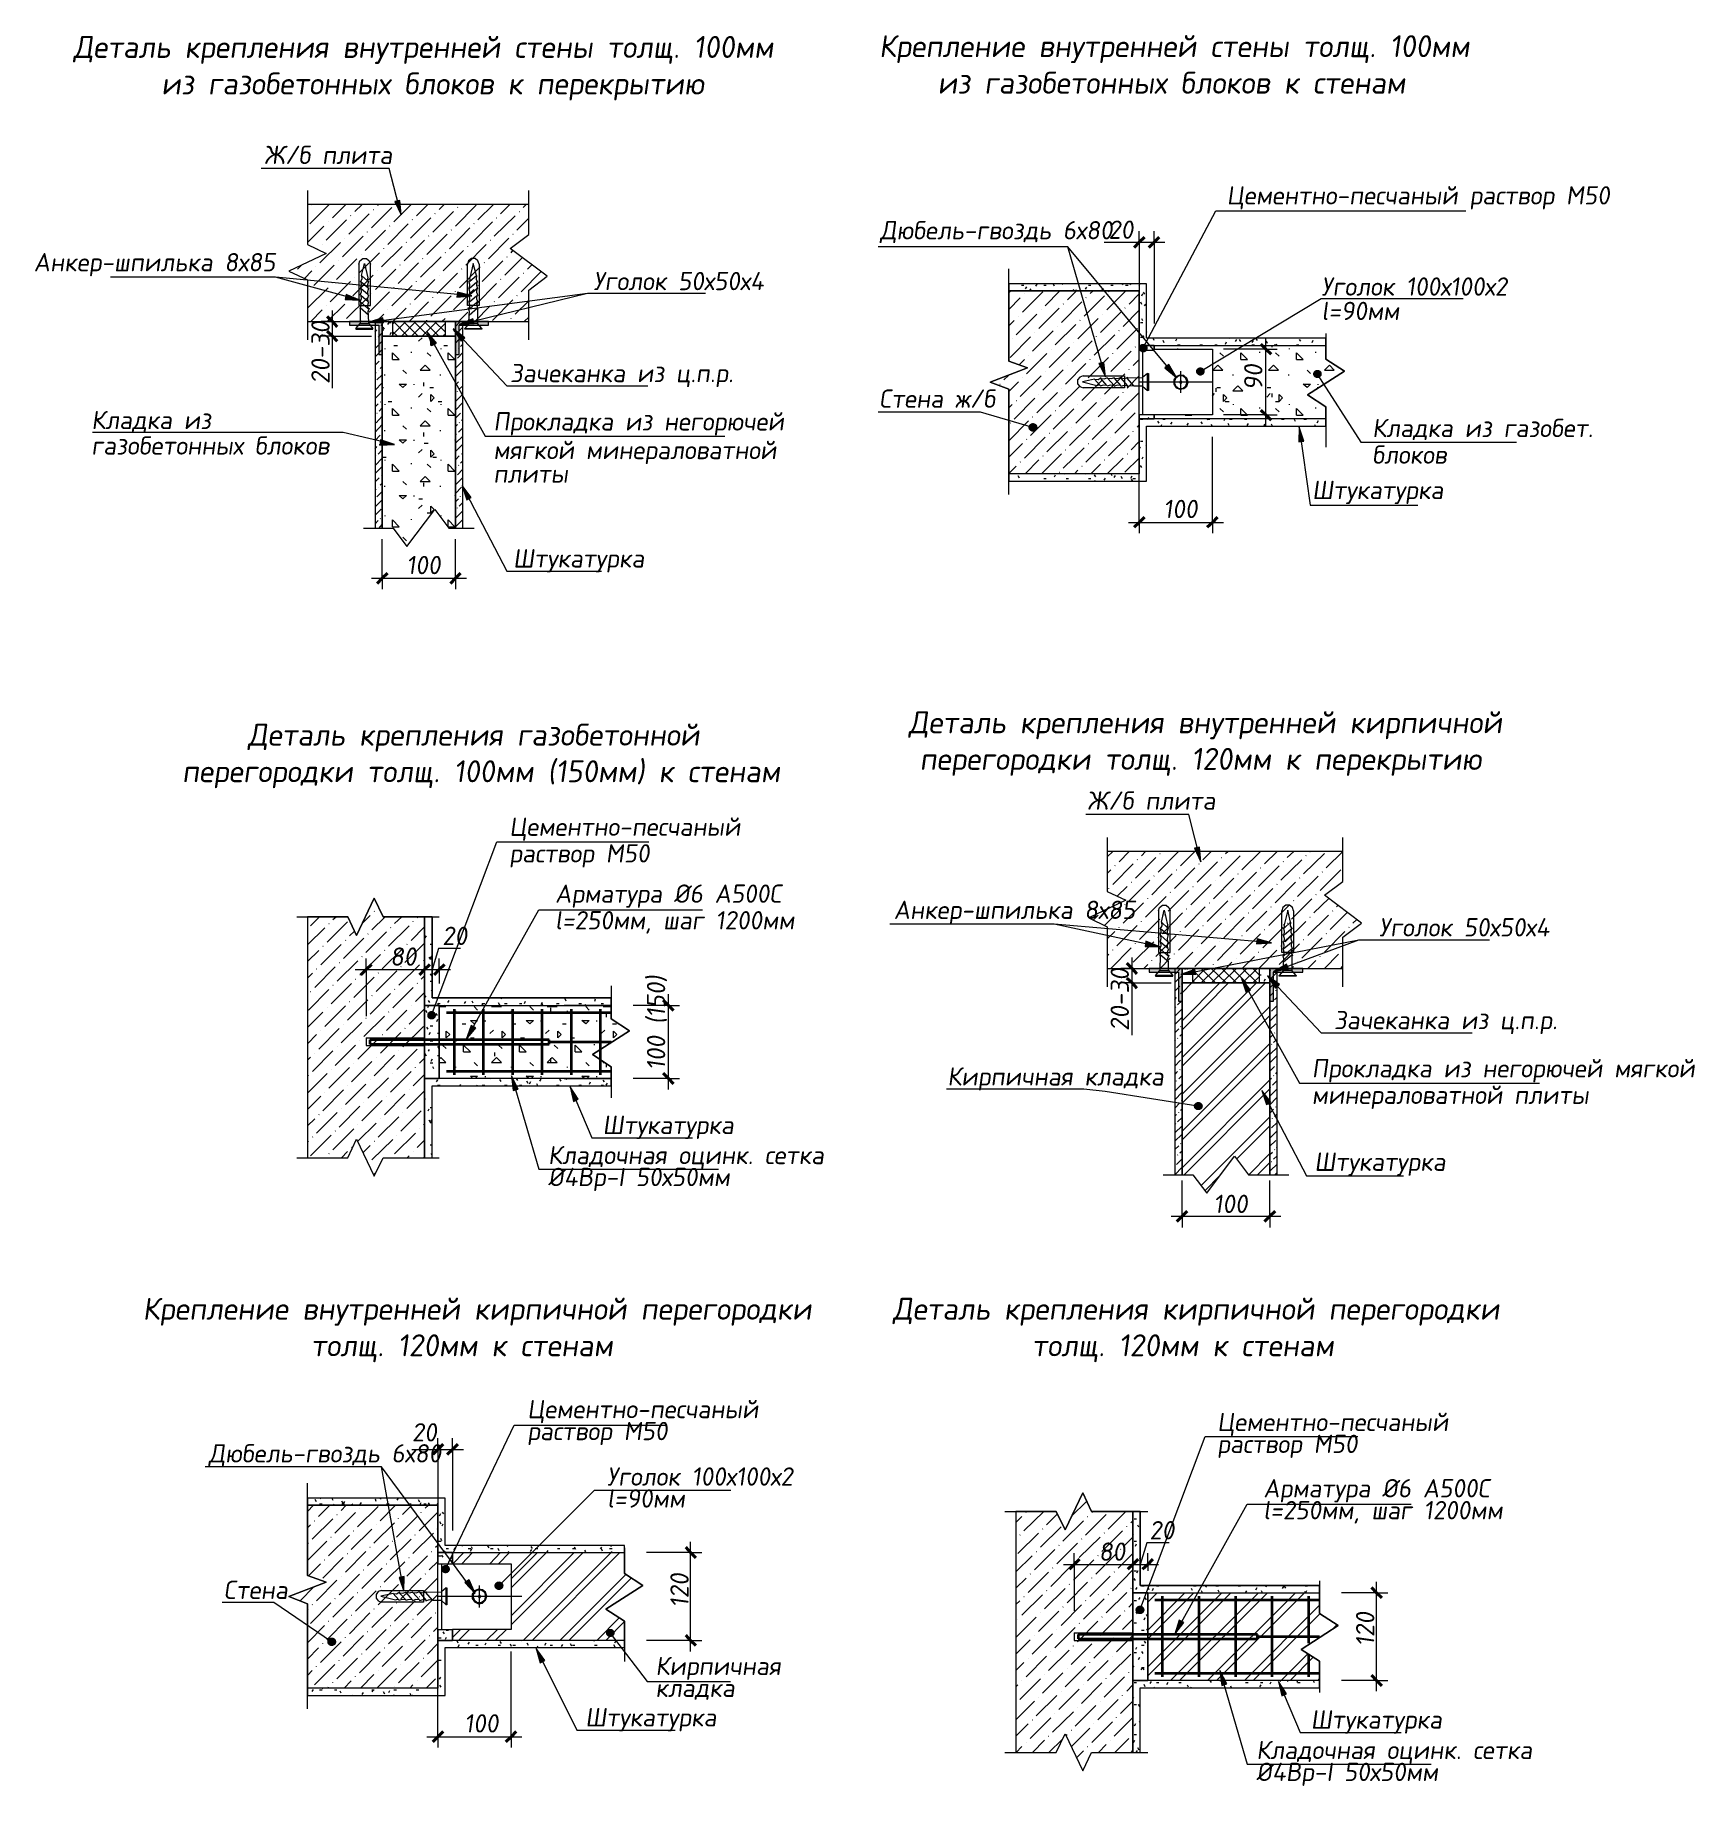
# Model space of a CAD drawing. Header units: millimetres. Extents: x 77165 to 11476408, y -193619 to 1121001.
# Drawn here: x 469576 to 492267, y 990910 to 1014844 of the extents above; entities that cross this region are included whole.
import ezdxf
from ezdxf.xclip import XClip

# ---------------------------------------------------------------- set-up
doc = ezdxf.new("R2010")
doc.units = ezdxf.units.MM
doc.header["$XCLIPFRAME"] = 0
doc.layers.add('АР Текст', color=7, linetype='Continuous', lineweight=9)
doc.styles.add('Архитектурный размер', font='isocpeur.ttf', dxfattribs={"width": 0.8, "oblique": 8})

msp = doc.modelspace()

# ---------------------------------------------------------------- texts
at = {"layer": 'АР Текст', "style": 'Архитектурный размер', "oblique": 8}
for s, height, p in [('Деталь крепления внутренней стены толщ. 100мм', 300, (470101.1435, 1014530.73172)), ('Крепление внутренней стены толщ. 100мм', 300, (481113.11753, 1014541.71233)), ('из газобетонных блоков к перекрытию', 300, (471301.1435, 1014030.73172)), ('из газобетонных блоков к стенам', 300, (481913.11753, 1014041.71233)), ('Ж/б плита', 250, (472706.1985, 1013080.57029)), ('Цементно-песчаный раствор М50', 250, (485865.93838, 1012527.15913)), ('Дюбель-гвоздь 6х80', 250, (481126.82826, 1012050.5297)), ('20', 250, (484248.45409, 1012057.68582)), ('Анкер-шпилька 8х85', 250, (469557.88469, 1011613.59161)), ('Уголок 50х50х4', 250, (477210.67685, 1011355.70401)), ('Уголок 100х100х2', 250, (487160.99838, 1011280.95521)), ('l=90мм', 250, (487160.99838, 1010947.52062)), ('Зачеканка из ц.п.р.', 250, (476068.37735, 1010097.75671)), ('Стена ж/б', 250, (481115.34142, 1009748.50443)), ('Кладка из ', 250, (470345.37195, 1009456.61177)), ('Прокладка из негорючей ', 250, (475841.34401, 1009437.18013)), ('Кладка из газобет.', 250, (487853.81143, 1009347.19011)), ('газобетонных блоков', 250, (470345.37195, 1009107.75699)), ('мягкой минераловатной ', 250, (475841.34401, 1009045.83503)), ('блоков', 250, (487853.81143, 1008983.35483)), ('плиты', 250, (475841.34401, 1008723.92925)), ('Штукатурка', 250, (487033.303, 1008499.90008)), ('100', 250, (484999.73415, 1008240.55467)), ('100', 250, (474651.98498, 1007473.49073)), ('Штукатурка', 250, (476110.55572, 1007564.87663)), ('Деталь крепления внутренней кирпичной', 300, (481518.15799, 1005298.92189)), ('Деталь крепления газобетонной', 300, (472485.75818, 1005129.86597)), ('перегородки толщ. 120мм к перекрытию', 300, (481668.15799, 1004798.92189)), ('перегородки толщ. 100мм (150мм) к стенам', 300, (471585.75818, 1004629.86597)), ('Ж/б плита', 250, (483958.94572, 1004254.42078)), ('Цементно-песчаный', 250, (476059.29876, 1003896.97666)), ('раствор М50', 250, (476059.29876, 1003533.14137)), ('Арматура Ø6 А500С', 250, (476684.31724, 1002982.2342)), ('l=250мм, шаг 1200мм', 250, (476684.31724, 1002618.39891)), ('Анкер-шпилька 8х85', 250, (481313.20908, 1002761.06773)), ('20', 250, (475142.97609, 1002404.8225)), ('Уголок 50х50х4', 250, (487949.55484, 1002522.40899)), ('80', 250, (474430.66991, 1002121.77674)), ('Зачеканка из ц.п.р.', 250, (487332.16187, 1001253.81325)), ('Кирпичная кладка', 250, (482046.49988, 1000484.08005)), ('Прокладка из негорючей мягкой', 250, (487028.61887, 1000595.62159)), ('минераловатной плиты', 250, (487028.61887, 1000231.7863)), ('Штукатурка', 250, (477333.7625, 999821.07656)), ('Кладочная оцинк. сетка', 250, (476589.04108, 999409.22921)), ('Штукатурка', 250, (487063.60208, 999317.55093)), ('Ø4Вр-I 50х50мм', 250, (476589.04108, 999109.22921)), ('100', 250, (485685.0543, 998741.46024)), ('Крепление внутренней кирпичной перегородки', 300, (471047.31087, 997283.17052)), ('Деталь крепления кирпичной перегородки', 300, (481302.62109, 997283.17052)), ('толщ. 120мм к стенам', 300, (473347.31087, 996783.17052)), ('толщ. 120мм к стенам', 300, (483202.62109, 996783.17052)), ('Цементно-песчаный', 250, (476304.75507, 995936.14558)), ('Цементно-песчаный', 250, (485736.06057, 995761.00076)), ('20', 250, (474728.07758, 995618.9339)), ('раствор М50', 250, (476304.75507, 995636.14558)), ('раствор М50', 250, (485736.06057, 995461.00076)), ('Дюбель-гвоздь 6х80', 250, (471949.69681, 995331.73525)), ('Уголок 100х100х2', 250, (477396.08865, 995014.67882)), ('l=90мм', 250, (477396.08865, 994714.67882)), ('Арматура Ø6 А500С', 250, (486365.46419, 994854.70683)), ('l=250мм, шаг 1200мм', 250, (486365.46419, 994554.70683)), ('20', 250, (484809.36422, 994280.80399)), ('80', 250, (484118.87525, 993987.8692)), ('Стена', 250, (472155.91056, 993465.69016)), ('Кирпичная', 250, (478056.66539, 992426.38352)), ('кладка', 250, (478056.66539, 992126.38352)), ('100', 250, (475443.40611, 991640.78088)), ('Штукатурка', 250, (477096.92593, 991724.01887)), ('Штукатурка', 250, (487014.6079, 991693.22193)), ('Кладочная оцинк. сетка', 250, (486270.18802, 991277.4685)), ('Ø4Вр-I 50х50мм', 250, (486270.18802, 990977.4685))]:
    msp.add_text(s, height=height, dxfattribs=at).set_placement(p)
for s, p in [('20-30', (473603.01675, 1010072.97629)), ('90', (486353.80891, 1009987.89682)), ('100 (150)', (478190.46703, 1000695.28884)), ('20-30', (484528.85155, 1001229.47931)), ('120', (478510.59577, 993349.60478)), ('120', (487883.5545, 992820.74369))]:
    msp.add_text(s, height=250, rotation=90, dxfattribs=at).set_placement(p)

# ---------------------------------------------------------------- blocks, each defined once
blk = doc.blocks.new('MF1833_20')
at = {"true_color": 0x000007}
blk.add_hatch(color=7, dxfattribs=at).paths.add_polyline_path([(72.73, 345.33), (77.22, 345.33), (77.22, 340.8), (72.73, 340.8)])
blk = doc.blocks.new('MF1819_19')
at = {"true_color": 0x000007}
blk.add_hatch(color=7, dxfattribs=at).paths.add_polyline_path([(87.25, 345.33), (91.74, 345.33), (91.74, 340.8), (87.25, 340.8)])
blk = doc.blocks.new('MF2235_26')
at = {"true_color": 0x000007}
blk.add_hatch(color=7, dxfattribs=at).paths.add_polyline_path([(211.46, 239.42), (215.98, 239.42), (215.98, 234.93), (211.46, 234.93)])
blk = doc.blocks.new('MF2221_25')
at = {"true_color": 0x000007}
blk.add_hatch(color=7, dxfattribs=at).paths.add_polyline_path([(227.97, 239.42), (232.45, 239.42), (232.45, 234.93), (227.97, 234.93)])

# ---------------------------------------------------------------- hatches: boundary and pattern name
at = {"true_color": 0x000007}
for points in [[(474579.92189, 1012384.63236), (474562.98856, 1012583.59902), (474495.25523, 1012566.66569)], [(474016.88857, 1011220.46572), (473830.62191, 1011296.66572), (473813.68858, 1011228.93238)], [(475545.12187, 1011279.73238), (475350.38854, 1011330.53238), (475341.92188, 1011258.56572)], [(474139.65524, 1010919.89906), (474338.6219, 1010911.43239), (474330.15523, 1010979.16572)], [(474935.52188, 1010788.66573), (474999.02188, 1010598.16573), (475062.52188, 1010632.0324)], [(475291.12188, 1010826.76573), (475401.18854, 1010657.4324), (475451.98854, 1010703.99906)], [(475375.78854, 1010886.03239), (475578.98854, 1010898.73239), (475562.0552, 1010966.46572)], [(484775.18088, 1010564.29907), (484775.06501, 1010560.7906), (484774.72219, 1010557.3502), (484774.15966, 1010553.9851), (484773.38464, 1010550.70251), (484772.40434, 1010547.50965), (484771.22599, 1010544.41375), (484769.85681, 1010541.42202), (484768.30401, 1010538.5417), (484766.57483, 1010535.77999), (484764.67648, 1010533.14412), (484762.61619, 1010530.64131), (484760.40117, 1010528.27878), (484758.03864, 1010526.06376), (484755.53583, 1010524.00347), (484752.89996, 1010522.10512), (484750.13826, 1010520.37594), (484747.25793, 1010518.82314), (484744.2662, 1010517.45396), (484741.1703, 1010516.27561), (484737.97744, 1010515.29531), (484734.69485, 1010514.52029), (484731.32975, 1010513.95776), (484727.88935, 1010513.61494), (484724.38088, 1010513.49907), (484720.87242, 1010513.61494), (484717.43202, 1010513.95776), (484714.06692, 1010514.52029), (484710.78433, 1010515.29531), (484707.59147, 1010516.27561), (484704.49557, 1010517.45396), (484701.50384, 1010518.82314), (484698.62351, 1010520.37594), (484695.86181, 1010522.10512), (484693.22594, 1010524.00347), (484690.72313, 1010526.06376), (484688.3606, 1010528.27878), (484686.14558, 1010530.64131), (484684.08529, 1010533.14412), (484682.18694, 1010535.77999), (484680.45776, 1010538.5417), (484678.90496, 1010541.42202), (484677.53578, 1010544.41375), (484676.35743, 1010547.50965), (484675.37713, 1010550.70251), (484674.60211, 1010553.9851), (484674.03958, 1010557.3502), (484673.69676, 1010560.7906), (484673.58089, 1010564.29907), (484673.69676, 1010567.80753), (484674.03958, 1010571.24793), (484674.60211, 1010574.61303), (484675.37713, 1010577.89562), (484676.35743, 1010581.08848), (484677.53578, 1010584.18438), (484678.90496, 1010587.17611), (484680.45776, 1010590.05644), (484682.18694, 1010592.81815), (484684.08529, 1010595.45401), (484686.14558, 1010597.95682), (484688.3606, 1010600.31935), (484690.72313, 1010602.53437), (484693.22594, 1010604.59466), (484695.86181, 1010606.49301), (484698.62351, 1010608.2222), (484701.50384, 1010609.77499), (484704.49557, 1010611.14417), (484707.59147, 1010612.32252), (484710.78433, 1010613.30282), (484714.06692, 1010614.07785), (484717.43202, 1010614.64038), (484720.87242, 1010614.98319), (484724.38088, 1010615.09906), (484727.88935, 1010614.98319), (484731.32975, 1010614.64038), (484734.69485, 1010614.07785), (484737.97744, 1010613.30282), (484741.1703, 1010612.32252), (484744.2662, 1010611.14417), (484747.25793, 1010609.77499), (484750.13826, 1010608.2222), (484752.89996, 1010606.49301), (484755.53583, 1010604.59466), (484758.03864, 1010602.53437), (484760.40117, 1010600.31935), (484762.61619, 1010597.95682), (484764.67648, 1010595.45401), (484766.57483, 1010592.81815), (484768.30401, 1010590.05644), (484769.85681, 1010587.17611), (484771.22599, 1010584.18438), (484772.40434, 1010581.08848), (484773.38464, 1010577.89562), (484774.15966, 1010574.61303), (484774.72219, 1010571.24793), (484775.06501, 1010567.80753)], [(484207.91423, 1010170.59907), (484186.74756, 1010369.56574), (484119.01423, 1010352.6324)], [(485177.34754, 1010162.13241), (485075.74754, 1010339.9324), (485020.71421, 1010293.36574)], [(485554.1142, 1010244.68241), (485554.00228, 1010241.34009), (485553.6713, 1010238.05961), (485553.1284, 1010234.84812), (485552.38072, 1010231.71275), (485551.43542, 1010228.66067), (485550.29964, 1010225.699), (485548.98052, 1010222.83492), (485547.48522, 1010220.07554), (485545.82088, 1010217.42804), (485543.99465, 1010214.89954), (485542.01367, 1010212.49721), (485539.88509, 1010210.22818), (485537.61606, 1010208.0996), (485535.21373, 1010206.11862), (485532.68524, 1010204.29239), (485530.03773, 1010202.62805), (485527.27836, 1010201.13275), (485524.41427, 1010199.81363), (485521.45261, 1010198.67785), (485518.40052, 1010197.73255), (485515.26516, 1010196.98487), (485512.05366, 1010196.44197), (485508.77318, 1010196.11099), (485505.43087, 1010195.99907), (485502.08855, 1010196.11099), (485498.80807, 1010196.44197), (485495.59658, 1010196.98487), (485492.46121, 1010197.73255), (485489.40913, 1010198.67785), (485486.44747, 1010199.81363), (485483.58338, 1010201.13275), (485480.82401, 1010202.62805), (485478.1765, 1010204.29239), (485475.64801, 1010206.11862), (485473.24567, 1010208.0996), (485470.97664, 1010210.22818), (485468.84806, 1010212.49721), (485466.86708, 1010214.89954), (485465.04085, 1010217.42804), (485463.37651, 1010220.07554), (485461.88121, 1010222.83492), (485460.5621, 1010225.699), (485459.42631, 1010228.66067), (485458.48101, 1010231.71275), (485457.73334, 1010234.84812), (485457.19043, 1010238.05961), (485456.85945, 1010241.34009), (485456.74754, 1010244.68241), (485456.85945, 1010248.02472), (485457.19043, 1010251.3052), (485457.73334, 1010254.5167), (485458.48101, 1010257.65206), (485459.42631, 1010260.70415), (485460.5621, 1010263.66581), (485461.88121, 1010266.5299), (485463.37651, 1010269.28927), (485465.04085, 1010271.93677), (485466.86708, 1010274.46527), (485468.84806, 1010276.8676), (485470.97664, 1010279.13663), (485473.24567, 1010281.26521), (485475.64801, 1010283.24619), (485478.1765, 1010285.07242), (485480.82401, 1010286.73676), (485483.58338, 1010288.23206), (485486.44747, 1010289.55118), (485489.40913, 1010290.68696), (485492.46121, 1010291.63226), (485495.59658, 1010292.37994), (485498.80807, 1010292.92284), (485502.08855, 1010293.25382), (485505.43087, 1010293.36574), (485508.77318, 1010293.25382), (485512.05366, 1010292.92284), (485515.26516, 1010292.37994), (485518.40052, 1010291.63226), (485521.45261, 1010290.68696), (485524.41427, 1010289.55118), (485527.27836, 1010288.23206), (485530.03773, 1010286.73676), (485532.68524, 1010285.07242), (485535.21373, 1010283.24619), (485537.61606, 1010281.26521), (485539.88509, 1010279.13663), (485542.01367, 1010276.8676), (485543.99465, 1010274.46527), (485545.82088, 1010271.93677), (485547.48522, 1010269.28927), (485548.98052, 1010266.5299), (485550.29964, 1010263.66581), (485551.43542, 1010260.70415), (485552.38072, 1010257.65206), (485553.1284, 1010254.5167), (485553.6713, 1010251.3052), (485554.00228, 1010248.02472)], [(487154.31416, 1010210.81574), (487154.20225, 1010207.47342), (487153.87127, 1010204.19294), (487153.32836, 1010200.98145), (487152.58069, 1010197.84609), (487151.63539, 1010194.794), (487150.4996, 1010191.83234), (487149.18049, 1010188.96825), (487147.68519, 1010186.20888), (487146.02085, 1010183.56137), (487144.19461, 1010181.03288), (487142.21364, 1010178.63054), (487140.08506, 1010176.36151), (487137.81603, 1010174.23294), (487135.41369, 1010172.25196), (487132.8852, 1010170.42572), (487130.23769, 1010168.76138), (487127.47832, 1010167.26608), (487124.61423, 1010165.94697), (487121.65257, 1010164.81119), (487118.60049, 1010163.86588), (487115.46512, 1010163.11821), (487112.25363, 1010162.57531), (487108.97315, 1010162.24432), (487105.63083, 1010162.13241), (487102.28851, 1010162.24432), (487099.00804, 1010162.57531), (487095.79654, 1010163.11821), (487092.66118, 1010163.86588), (487089.60909, 1010164.81119), (487086.64743, 1010165.94697), (487083.78334, 1010167.26608), (487081.02397, 1010168.76138), (487078.37646, 1010170.42572), (487075.84797, 1010172.25196), (487073.44563, 1010174.23294), (487071.1766, 1010176.36151), (487069.04803, 1010178.63054), (487067.06705, 1010181.03288), (487065.24082, 1010183.56137), (487063.57648, 1010186.20888), (487062.08117, 1010188.96825), (487060.76206, 1010191.83234), (487059.62628, 1010194.794), (487058.68098, 1010197.84609), (487057.9333, 1010200.98145), (487057.3904, 1010204.19294), (487057.05942, 1010207.47342), (487056.9475, 1010210.81574), (487057.05942, 1010214.15806), (487057.3904, 1010217.43854), (487057.9333, 1010220.65003), (487058.68098, 1010223.7854), (487059.62628, 1010226.83748), (487060.76206, 1010229.79914), (487062.08117, 1010232.66323), (487063.57648, 1010235.4226), (487065.24082, 1010238.07011), (487067.06705, 1010240.5986), (487069.04803, 1010243.00094), (487071.1766, 1010245.26997), (487073.44563, 1010247.39855), (487075.84797, 1010249.37952), (487078.37646, 1010251.20576), (487081.02397, 1010252.8701), (487083.78334, 1010254.3654), (487086.64743, 1010255.68451), (487089.60909, 1010256.82029), (487092.66118, 1010257.7656), (487095.79654, 1010258.51327), (487099.00804, 1010259.05617), (487102.28851, 1010259.38716), (487105.63083, 1010259.49907), (487108.97315, 1010259.38716), (487112.25363, 1010259.05617), (487115.46512, 1010258.51327), (487118.60049, 1010257.7656), (487121.65257, 1010256.82029), (487124.61423, 1010255.68451), (487127.47832, 1010254.3654), (487130.23769, 1010252.8701), (487132.8852, 1010251.20576), (487135.41369, 1010249.37952), (487137.81603, 1010247.39855), (487140.08506, 1010245.26997), (487142.21364, 1010243.00094), (487144.19461, 1010240.5986), (487146.02085, 1010238.07011), (487147.68519, 1010235.4226), (487149.18049, 1010232.66323), (487150.4996, 1010229.79914), (487151.63539, 1010226.83748), (487152.58069, 1010223.7854), (487153.32836, 1010220.65003), (487153.87127, 1010217.43854), (487154.20225, 1010214.15806)], [(474491.02189, 1009247.73243), (474296.28857, 1009311.23243), (474287.8219, 1009239.26576)], [(483268.11425, 1009480.56576), (483267.99837, 1009477.05729), (483267.65556, 1009473.6169), (483267.09303, 1009470.25179), (483266.31801, 1009466.9692), (483265.33771, 1009463.77634), (483264.15936, 1009460.68044), (483262.79017, 1009457.68871), (483261.23738, 1009454.80839), (483259.5082, 1009452.04668), (483257.60985, 1009449.41081), (483255.54955, 1009446.908), (483253.33453, 1009444.54548), (483250.97201, 1009442.33045), (483248.4692, 1009440.27016), (483245.83333, 1009438.37181), (483243.07162, 1009436.64263), (483240.19129, 1009435.08983), (483237.19957, 1009433.72065), (483234.10367, 1009432.5423), (483230.91081, 1009431.562), (483227.62822, 1009430.78698), (483224.26311, 1009430.22445), (483220.82272, 1009429.88163), (483217.31425, 1009429.76576), (483213.80579, 1009429.88163), (483210.36539, 1009430.22445), (483207.00029, 1009430.78698), (483203.71769, 1009431.562), (483200.52484, 1009432.5423), (483197.42894, 1009433.72065), (483194.43721, 1009435.08983), (483191.55688, 1009436.64263), (483188.79517, 1009438.37181), (483186.1593, 1009440.27016), (483183.6565, 1009442.33045), (483181.29397, 1009444.54548), (483179.07895, 1009446.908), (483177.01865, 1009449.41081), (483175.1203, 1009452.04668), (483173.39112, 1009454.80839), (483171.83833, 1009457.68871), (483170.46915, 1009460.68044), (483169.2908, 1009463.77634), (483168.3105, 1009466.9692), (483167.53547, 1009470.25179), (483166.97294, 1009473.6169), (483166.63013, 1009477.05729), (483166.51425, 1009480.56576), (483166.63013, 1009484.07422), (483166.97294, 1009487.51462), (483167.53547, 1009490.87972), (483168.3105, 1009494.16231), (483169.2908, 1009497.35517), (483170.46915, 1009500.45107), (483171.83833, 1009503.4428), (483173.39112, 1009506.32313), (483175.1203, 1009509.08484), (483177.01865, 1009511.72071), (483179.07895, 1009514.22351), (483181.29397, 1009516.58604), (483183.6565, 1009518.80106), (483186.1593, 1009520.86135), (483188.79517, 1009522.7597), (483191.55688, 1009524.48889), (483194.43721, 1009526.04168), (483197.42894, 1009527.41086), (483200.52484, 1009528.58921), (483203.71769, 1009529.56951), (483207.00029, 1009530.34454), (483210.36539, 1009530.90707), (483213.80579, 1009531.24988), (483217.31425, 1009531.36576), (483220.82272, 1009531.24988), (483224.26311, 1009530.90707), (483227.62822, 1009530.34454), (483230.91081, 1009529.56951), (483234.10367, 1009528.58921), (483237.19957, 1009527.41086), (483240.19129, 1009526.04168), (483243.07162, 1009524.48889), (483245.83333, 1009522.7597), (483248.4692, 1009520.86135), (483250.97201, 1009518.80106), (483253.33453, 1009516.58604), (483255.54955, 1009514.22351), (483257.60985, 1009511.72071), (483259.5082, 1009509.08484), (483261.23738, 1009506.32313), (483262.79017, 1009503.4428), (483264.15936, 1009500.45107), (483265.33771, 1009497.35517), (483266.31801, 1009494.16231), (483267.09303, 1009490.87972), (483267.65556, 1009487.51462), (483267.99837, 1009484.07422)], [(486857.98084, 1009484.79909), (486853.7475, 1009281.59909), (486921.48084, 1009290.06576)], [(475413.88854, 1008684.69911), (475477.38854, 1008489.96578), (475536.6552, 1008523.83244)], [(485511.30406, 1003541.22837), (485494.37072, 1003744.42836), (485426.63739, 1003727.49503)], [(484952.50407, 1002381.29506), (484762.00407, 1002457.49506), (484749.30407, 1002385.52839)], [(486476.50404, 1002436.32839), (486281.77071, 1002487.12839), (486273.30404, 1002419.39506)], [(486506.13737, 1002042.6284), (486709.33736, 1002080.7284), (486683.93736, 1002144.2284)], [(485240.37073, 1002000.29507), (485443.57073, 1002004.5284), (485430.87073, 1002072.26173)], [(486065.87071, 1001945.26174), (486133.60404, 1001754.76174), (486192.87071, 1001788.62841)], [(486421.4707, 1001983.36174), (486531.53737, 1001814.02841), (486586.5707, 1001864.8284)], [(475045.58855, 1001444.37714), (475045.47684, 1001440.86843), (475045.14644, 1001437.42784), (475044.60444, 1001434.06258), (475043.85794, 1001430.77986), (475042.91403, 1001427.58691), (475041.7798, 1001424.49095), (475040.46235, 1001421.49919), (475038.96876, 1001418.61885), (475037.30613, 1001415.85715), (475035.48156, 1001413.22131), (475033.50213, 1001410.71855), (475031.37495, 1001408.35608), (475029.10709, 1001406.14113), (475026.70566, 1001404.08091), (475024.17775, 1001402.18264), (475021.53045, 1001400.45355), (475018.77086, 1001398.90084), (475015.90606, 1001397.53174), (475012.94315, 1001396.35347), (475009.88923, 1001395.37324), (475006.75138, 1001394.59827), (475003.5367, 1001394.03579), (475000.25228, 1001393.693), (474996.90522, 1001393.57714), (474993.5629, 1001393.693), (474990.28242, 1001394.03579), (474987.07093, 1001394.59827), (474983.93556, 1001395.37324), (474980.88348, 1001396.35347), (474977.92182, 1001397.53174), (474975.05773, 1001398.90084), (474972.29835, 1001400.45355), (474969.65085, 1001402.18264), (474967.12236, 1001404.08091), (474964.72002, 1001406.14113), (474962.45099, 1001408.35608), (474960.32241, 1001410.71855), (474958.34143, 1001413.22131), (474956.5152, 1001415.85715), (474954.85086, 1001418.61885), (474953.35556, 1001421.49919), (474952.03644, 1001424.49095), (474950.90066, 1001427.58691), (474949.95536, 1001430.77986), (474949.20769, 1001434.06258), (474948.66478, 1001437.42784), (474948.3338, 1001440.86843), (474948.22188, 1001444.37714), (474948.3338, 1001447.88584), (474948.66478, 1001451.32643), (474949.20769, 1001454.69169), (474949.95536, 1001457.97441), (474950.90066, 1001461.16736), (474952.03644, 1001464.26332), (474953.35556, 1001467.25509), (474954.85086, 1001470.13543), (474956.5152, 1001472.89712), (474958.34143, 1001475.53296), (474960.32241, 1001478.03573), (474962.45099, 1001480.39819), (474964.72002, 1001482.61314), (474967.12236, 1001484.67336), (474969.65085, 1001486.57163), (474972.29835, 1001488.30072), (474975.05773, 1001489.85343), (474977.92182, 1001491.22253), (474980.88348, 1001492.40081), (474983.93556, 1001493.38103), (474987.07093, 1001494.156), (474990.28242, 1001494.71848), (474993.5629, 1001495.06127), (474996.90522, 1001495.17713), (475000.25228, 1001495.06127), (475003.5367, 1001494.71848), (475006.75138, 1001494.156), (475009.88923, 1001493.38103), (475012.94315, 1001492.40081), (475015.90606, 1001491.22253), (475018.77086, 1001489.85343), (475021.53045, 1001488.30072), (475024.17775, 1001486.57163), (475026.70566, 1001484.67336), (475029.10709, 1001482.61314), (475031.37495, 1001480.39819), (475033.50213, 1001478.03573), (475035.48156, 1001475.53296), (475037.30613, 1001472.89712), (475038.96876, 1001470.13543), (475040.46235, 1001467.25509), (475041.7798, 1001464.26332), (475042.91403, 1001461.16736), (475043.85794, 1001457.97441), (475044.60444, 1001454.69169), (475045.14644, 1001451.32643), (475045.47684, 1001447.88584)], [(475468.92187, 1001114.17714), (475600.1552, 1001270.81047), (475536.6552, 1001304.67714)], [(476091.22186, 1000614.64382), (476112.38853, 1000415.67716), (476180.12186, 1000432.61049)], [(476891.32184, 1000466.47716), (476937.88851, 1000267.5105), (477001.38851, 1000297.14383)], [(485528.23739, 1000203.24511), (485528.12151, 1000199.89805), (485527.7787, 1000196.61363), (485527.21617, 1000193.39895), (485526.44115, 1000190.2611), (485525.46085, 1000187.20717), (485524.2825, 1000184.24427), (485522.91331, 1000181.37947), (485521.36052, 1000178.61987), (485519.63134, 1000175.97257), (485517.73299, 1000173.44466), (485515.67269, 1000171.04323), (485513.45767, 1000168.77538), (485511.09515, 1000166.64819), (485508.59234, 1000164.66877), (485505.95647, 1000162.84419), (485503.19476, 1000161.18157), (485500.31443, 1000159.68798), (485497.32271, 1000158.37052), (485494.22681, 1000157.23629), (485491.03395, 1000156.29238), (485487.75136, 1000155.54588), (485484.38625, 1000155.00388), (485480.94586, 1000154.67349), (485477.43739, 1000154.56178), (485473.92893, 1000154.67349), (485470.48853, 1000155.00388), (485467.12343, 1000155.54588), (485463.84083, 1000156.29238), (485460.64798, 1000157.23629), (485457.55207, 1000158.37052), (485454.56035, 1000159.68798), (485451.68002, 1000161.18157), (485448.91831, 1000162.84419), (485446.28244, 1000164.66877), (485443.77964, 1000166.64819), (485441.41711, 1000168.77538), (485439.20209, 1000171.04323), (485437.14179, 1000173.44466), (485435.24344, 1000175.97257), (485433.51426, 1000178.61987), (485431.96147, 1000181.37947), (485430.59229, 1000184.24427), (485429.41394, 1000187.20717), (485428.43364, 1000190.2611), (485427.65861, 1000193.39895), (485427.09608, 1000196.61363), (485426.75327, 1000199.89805), (485426.63739, 1000203.24511), (485426.75327, 1000206.59217), (485427.09608, 1000209.87659), (485427.65861, 1000213.09127), (485428.43364, 1000216.22912), (485429.41394, 1000219.28304), (485430.59229, 1000222.24595), (485431.96147, 1000225.11075), (485433.51426, 1000227.87034), (485435.24344, 1000230.51764), (485437.14179, 1000233.04555), (485439.20209, 1000235.44698), (485441.41711, 1000237.71484), (485443.77964, 1000239.84203), (485446.28244, 1000241.82145), (485448.91831, 1000243.64603), (485451.68002, 1000245.30865), (485454.56035, 1000246.80224), (485457.55207, 1000248.11969), (485460.64798, 1000249.25392), (485463.84083, 1000250.19784), (485467.12343, 1000250.94434), (485470.48853, 1000251.48633), (485473.92893, 1000251.81673), (485477.43739, 1000251.92844), (485480.94586, 1000251.81673), (485484.38625, 1000251.48633), (485487.75136, 1000250.94434), (485491.03395, 1000250.19784), (485494.22681, 1000249.25392), (485497.32271, 1000248.11969), (485500.31443, 1000246.80224), (485503.19476, 1000245.30865), (485505.95647, 1000243.64603), (485508.59234, 1000241.82145), (485511.09515, 1000239.84203), (485513.45767, 1000237.71484), (485515.67269, 1000235.44698), (485517.73299, 1000233.04555), (485519.63134, 1000230.51764), (485521.36052, 1000227.87034), (485522.91331, 1000225.11075), (485524.2825, 1000222.24595), (485525.46085, 1000219.28304), (485526.44115, 1000216.22912), (485527.21617, 1000213.09127), (485527.7787, 1000209.87659), (485528.12151, 1000206.59217)], [(486345.27071, 1000417.461), (486408.7707, 1000222.72767), (486468.03737, 1000256.59433)], [(474618.02189, 993570.84976), (474622.25523, 993774.04975), (474554.52189, 993761.34975)], [(475236.08854, 993873.53308), (475235.97684, 993870.17605), (475235.64644, 993866.88337), (475235.10444, 993863.662), (475234.35794, 993860.51893), (475233.41403, 993857.46114), (475232.2798, 993854.49562), (475230.96234, 993851.62933), (475229.46876, 993848.86926), (475227.80613, 993846.2224), (475225.98156, 993843.69571), (475224.00213, 993841.29618), (475221.87494, 993839.0308), (475219.60709, 993836.90653), (475217.20566, 993834.93036), (475214.67775, 993833.10928), (475212.03045, 993831.45025), (475209.27085, 993829.96026), (475206.40605, 993828.64629), (475203.44315, 993827.51532), (475200.38922, 993826.57433), (475197.25137, 993825.8303), (475194.03669, 993825.2902), (475190.75228, 993824.96103), (475187.40521, 993824.84975), (475184.0629, 993824.96103), (475180.78242, 993825.2902), (475177.57092, 993825.8303), (475174.43556, 993826.57433), (475171.38347, 993827.51532), (475168.42181, 993828.64629), (475165.55772, 993829.96026), (475162.79835, 993831.45025), (475160.15084, 993833.10928), (475157.62235, 993834.93036), (475155.22002, 993836.90653), (475152.95099, 993839.0308), (475150.82241, 993841.29618), (475148.84143, 993843.69571), (475147.0152, 993846.2224), (475145.35086, 993848.86926), (475143.85556, 993851.62933), (475142.53644, 993854.49562), (475141.40066, 993857.46114), (475140.45536, 993860.51893), (475139.70768, 993863.662), (475139.16478, 993866.88337), (475138.8338, 993870.17605), (475138.72188, 993873.53308), (475138.8338, 993876.89011), (475139.16478, 993880.1828), (475139.70768, 993883.40417), (475140.45536, 993886.54724), (475141.40066, 993889.60503), (475142.53644, 993892.57055), (475143.85556, 993895.43684), (475145.35086, 993898.1969), (475147.0152, 993900.84377), (475148.84143, 993903.37046), (475150.82241, 993905.76998), (475152.95099, 993908.03537), (475155.22002, 993910.15964), (475157.62235, 993912.1358), (475160.15084, 993913.95689), (475162.79835, 993915.61592), (475165.55772, 993917.10591), (475168.42181, 993918.41988), (475171.38347, 993919.55085), (475174.43556, 993920.49184), (475177.57092, 993921.23587), (475180.78242, 993921.77597), (475184.0629, 993922.10514), (475187.40521, 993922.21642), (475190.75228, 993922.10514), (475194.03669, 993921.77597), (475197.25137, 993921.23587), (475200.38922, 993920.49184), (475203.44315, 993919.55085), (475206.40605, 993918.41988), (475209.27085, 993917.10591), (475212.03045, 993915.61592), (475214.67775, 993913.95689), (475217.20566, 993912.1358), (475219.60709, 993910.15964), (475221.87494, 993908.03537), (475224.00213, 993905.76998), (475225.98156, 993903.37046), (475227.80613, 993900.84377), (475229.46876, 993898.1969), (475230.96234, 993895.43684), (475232.2798, 993892.57055), (475233.41403, 993889.60503), (475234.35794, 993886.54724), (475235.10444, 993883.40417), (475235.64644, 993880.1828), (475235.97684, 993876.89011)], [(475591.68854, 993541.21642), (475511.25521, 993727.48309), (475451.98854, 993689.38309)], [(475968.4552, 993647.04976), (475968.33932, 993643.53631), (475967.99651, 993640.09178), (475967.43398, 993636.72333), (475966.65895, 993633.43813), (475965.67865, 993630.24334), (475964.5003, 993627.14613), (475963.13112, 993624.15366), (475961.57833, 993621.27309), (475959.84914, 993618.5116), (475957.95079, 993615.87634), (475955.8905, 993613.37449), (475953.67548, 993611.0132), (475951.31295, 993608.79964), (475948.81015, 993606.74097), (475946.17428, 993604.84436), (475943.41257, 993603.11698), (475940.53224, 993601.56599), (475937.54051, 993600.19855), (475934.44461, 993599.02183), (475931.25175, 993598.04299), (475927.96916, 993597.2692), (475924.60406, 993596.70762), (475921.16366, 993596.36542), (475917.6552, 993596.24976), (475914.14673, 993596.36542), (475910.70633, 993596.70762), (475907.34123, 993597.2692), (475904.05864, 993598.04299), (475900.86578, 993599.02183), (475897.76988, 993600.19855), (475894.77815, 993601.56599), (475891.89783, 993603.11698), (475889.13612, 993604.84436), (475886.50025, 993606.74097), (475883.99744, 993608.79964), (475881.63492, 993611.0132), (475879.41989, 993613.37449), (475877.3596, 993615.87634), (475875.46125, 993618.5116), (475873.73207, 993621.27309), (475872.17927, 993624.15366), (475870.81009, 993627.14613), (475869.63174, 993630.24334), (475868.65144, 993633.43813), (475867.87642, 993636.72333), (475867.31389, 993640.09178), (475866.97107, 993643.53631), (475866.8552, 993647.04976), (475866.97107, 993650.56321), (475867.31389, 993654.00774), (475867.87642, 993657.37618), (475868.65144, 993660.66139), (475869.63174, 993663.85617), (475870.81009, 993666.95339), (475872.17927, 993669.94586), (475873.73207, 993672.82642), (475875.46125, 993675.58791), (475877.3596, 993678.22317), (475879.41989, 993680.72502), (475881.63492, 993683.08632), (475883.99744, 993685.29988), (475886.50025, 993687.35854), (475889.13612, 993689.25515), (475891.89783, 993690.98253), (475894.77815, 993692.53352), (475897.76988, 993693.90096), (475900.86578, 993695.07769), (475904.05864, 993696.05653), (475907.34123, 993696.83032), (475910.70633, 993697.39189), (475914.14673, 993697.7341), (475917.6552, 993697.84975), (475921.16366, 993697.7341), (475924.60406, 993697.39189), (475927.96916, 993696.83032), (475931.25175, 993696.05653), (475934.44461, 993695.07769), (475937.54051, 993693.90096), (475940.53224, 993692.53352), (475943.41257, 993690.98253), (475946.17428, 993689.25515), (475948.81015, 993687.35854), (475951.31295, 993685.29988), (475953.67548, 993683.08632), (475955.8905, 993680.72502), (475957.95079, 993678.22317), (475959.84914, 993675.58791), (475961.57833, 993672.82642), (475963.13112, 993669.94586), (475964.5003, 993666.95339), (475965.67865, 993663.85617), (475966.65895, 993660.66139), (475967.43398, 993657.37618), (475967.99651, 993654.00774), (475968.33932, 993650.56321)], [(484730.96882, 993316.84976), (484730.85295, 993313.33631), (484730.51013, 993309.89178), (484729.9476, 993306.52333), (484729.17258, 993303.23813), (484728.19228, 993300.04335), (484727.01393, 993296.94613), (484725.64475, 993293.95366), (484724.09195, 993291.0731), (484722.36277, 993288.31161), (484720.46442, 993285.67635), (484718.40413, 993283.17449), (484716.18911, 993280.8132), (484713.82658, 993278.59964), (484711.32377, 993276.54098), (484708.6879, 993274.64437), (484705.92619, 993272.91699), (484703.04587, 993271.36599), (484700.05414, 993269.99855), (484696.95824, 993268.82183), (484693.76538, 993267.84299), (484690.48279, 993267.0692), (484687.11769, 993266.50762), (484683.67729, 993266.16542), (484680.16882, 993266.04976), (484676.66036, 993266.16542), (484673.21996, 993266.50762), (484669.85486, 993267.0692), (484666.57227, 993267.84299), (484663.37941, 993268.82183), (484660.28351, 993269.99855), (484657.29178, 993271.36599), (484654.41145, 993272.91699), (484651.64974, 993274.64437), (484649.01388, 993276.54098), (484646.51107, 993278.59964), (484644.14854, 993280.8132), (484641.93352, 993283.17449), (484639.87323, 993285.67635), (484637.97488, 993288.31161), (484636.24569, 993291.0731), (484634.6929, 993293.95366), (484633.32372, 993296.94613), (484632.14537, 993300.04335), (484631.16507, 993303.23813), (484630.39004, 993306.52333), (484629.82751, 993309.89178), (484629.4847, 993313.33631), (484629.36883, 993316.84976), (484629.4847, 993320.36321), (484629.82751, 993323.80774), (484630.39004, 993327.17619), (484631.16507, 993330.46139), (484632.14537, 993333.65618), (484633.32372, 993336.75339), (484634.6929, 993339.74586), (484636.24569, 993342.62643), (484637.97488, 993345.38792), (484639.87323, 993348.02318), (484641.93352, 993350.52503), (484644.14854, 993352.88632), (484646.51107, 993355.09988), (484649.01388, 993357.15855), (484651.64974, 993359.05516), (484654.41145, 993360.78254), (484657.29178, 993362.33353), (484660.28351, 993363.70097), (484663.37941, 993364.87769), (484666.57227, 993365.85653), (484669.85486, 993366.63032), (484673.21996, 993367.1919), (484676.66036, 993367.5341), (484680.16882, 993367.64976), (484683.67729, 993367.5341), (484687.11769, 993367.1919), (484690.48279, 993366.63032), (484693.76538, 993365.85653), (484696.95824, 993364.87769), (484700.05414, 993363.70097), (484703.04587, 993362.33353), (484705.92619, 993360.78254), (484708.6879, 993359.05516), (484711.32377, 993357.15855), (484713.82658, 993355.09988), (484716.18911, 993352.88632), (484718.40413, 993350.52503), (484720.46442, 993348.02318), (484722.36277, 993345.38792), (484724.09195, 993342.62643), (484725.64475, 993339.74586), (484727.01393, 993336.75339), (484728.19228, 993333.65618), (484729.17258, 993330.46139), (484729.9476, 993327.17619), (484730.51013, 993323.80774), (484730.85295, 993320.36321)], [(477488.22183, 993001.46644), (477488.11012, 992998.10941), (477487.77972, 992994.81672), (477487.23772, 992991.59535), (477486.49122, 992988.45228), (477485.54731, 992985.3945), (477484.41308, 992982.42897), (477483.09563, 992979.56268), (477481.60204, 992976.80262), (477479.93941, 992974.15575), (477478.11484, 992971.62906), (477476.13541, 992969.22954), (477474.00823, 992966.96415), (477471.74037, 992964.83988), (477469.33894, 992962.86372), (477466.81103, 992961.04263), (477464.16373, 992959.3836), (477461.40414, 992957.89361), (477458.53934, 992956.57964), (477455.57643, 992955.44867), (477452.52251, 992954.50768), (477449.38466, 992953.76365), (477446.16998, 992953.22356), (477442.88556, 992952.89438), (477439.5385, 992952.7831), (477436.19618, 992952.89438), (477432.9157, 992953.22356), (477429.7042, 992953.76365), (477426.56884, 992954.50768), (477423.51675, 992955.44867), (477420.55509, 992956.57964), (477417.691, 992957.89361), (477414.93163, 992959.3836), (477412.28413, 992961.04263), (477409.75563, 992962.86372), (477407.3533, 992964.83988), (477405.08427, 992966.96415), (477402.95569, 992969.22954), (477400.97471, 992971.62906), (477399.14848, 992974.15575), (477397.48414, 992976.80262), (477395.98884, 992979.56268), (477394.66972, 992982.42897), (477393.53394, 992985.3945), (477392.58864, 992988.45228), (477391.84096, 992991.59535), (477391.29806, 992994.81672), (477390.96708, 992998.10941), (477390.85516, 993001.46644), (477390.96708, 993004.82347), (477391.29806, 993008.11616), (477391.84096, 993011.33752), (477392.58864, 993014.48059), (477393.53394, 993017.53838), (477394.66972, 993020.50391), (477395.98884, 993023.37019), (477397.48414, 993026.13026), (477399.14848, 993028.77712), (477400.97471, 993031.30381), (477402.95569, 993033.70334), (477405.08427, 993035.96872), (477407.3533, 993038.09299), (477409.75563, 993040.06916), (477412.28413, 993041.89024), (477414.93163, 993043.54927), (477417.691, 993045.03926), (477420.55509, 993046.35323), (477423.51675, 993047.4842), (477426.56884, 993048.42519), (477429.7042, 993049.16923), (477432.9157, 993049.70932), (477436.19618, 993050.03849), (477439.5385, 993050.14977), (477442.88556, 993050.03849), (477446.16998, 993049.70932), (477449.38466, 993049.16923), (477452.52251, 993048.42519), (477455.57643, 993047.4842), (477458.53934, 993046.35323), (477461.40414, 993045.03926), (477464.16373, 993043.54927), (477466.81103, 993041.89024), (477469.33894, 993040.06916), (477471.74037, 993038.09299), (477474.00823, 993035.96872), (477476.13541, 993033.70334), (477478.11484, 993031.30381), (477479.93941, 993028.77712), (477481.60204, 993026.13026), (477483.09563, 993023.37019), (477484.41308, 993020.50391), (477485.54731, 993017.53838), (477486.49122, 993014.48059), (477487.23772, 993011.33752), (477487.77972, 993008.11616), (477488.11012, 993004.82347)], [(485154.30215, 992986.64977), (485281.30214, 993143.2831), (485217.80215, 993177.14977)], [(473682.45525, 992880.81644), (473682.33937, 992877.30299), (473681.99656, 992873.85846), (473681.43403, 992870.49001), (473680.659, 992867.20481), (473679.6787, 992864.01002), (473678.50035, 992860.91281), (473677.13117, 992857.92034), (473675.57838, 992855.03978), (473673.84919, 992852.27828), (473671.95085, 992849.64303), (473669.89055, 992847.14117), (473667.67553, 992844.77988), (473665.313, 992842.56632), (473662.8102, 992840.50765), (473660.17433, 992838.61105), (473657.41262, 992836.88366), (473654.53229, 992835.33267), (473651.54056, 992833.96523), (473648.44466, 992832.78851), (473645.2518, 992831.80967), (473641.96921, 992831.03588), (473638.60411, 992830.4743), (473635.16371, 992830.1321), (473631.65525, 992830.01644), (473628.14678, 992830.1321), (473624.70639, 992830.4743), (473621.34128, 992831.03588), (473618.05869, 992831.80967), (473614.86583, 992832.78851), (473611.76993, 992833.96523), (473608.7782, 992835.33267), (473605.89788, 992836.88366), (473603.13617, 992838.61105), (473600.5003, 992840.50765), (473597.99749, 992842.56632), (473595.63497, 992844.77988), (473593.41995, 992847.14117), (473591.35965, 992849.64303), (473589.4613, 992852.27828), (473587.73212, 992855.03978), (473586.17933, 992857.92034), (473584.81014, 992860.91281), (473583.63179, 992864.01002), (473582.65149, 992867.20481), (473581.87647, 992870.49001), (473581.31394, 992873.85846), (473580.97112, 992877.30299), (473580.85525, 992880.81644), (473580.97112, 992884.32989), (473581.31394, 992887.77442), (473581.87647, 992891.14287), (473582.65149, 992894.42807), (473583.63179, 992897.62286), (473584.81014, 992900.72007), (473586.17933, 992903.71254), (473587.73212, 992906.5931), (473589.4613, 992909.3546), (473591.35965, 992911.98985), (473593.41995, 992914.49171), (473595.63497, 992916.853), (473597.99749, 992919.06656), (473600.5003, 992921.12523), (473603.13617, 992923.02183), (473605.89788, 992924.74922), (473608.7782, 992926.30021), (473611.76993, 992927.66765), (473614.86583, 992928.84437), (473618.05869, 992929.82321), (473621.34128, 992930.597), (473624.70639, 992931.15858), (473628.14678, 992931.50078), (473631.65525, 992931.61644), (473635.16371, 992931.50078), (473638.60411, 992931.15858), (473641.96921, 992930.597), (473645.2518, 992929.82321), (473648.44466, 992928.84437), (473651.54056, 992927.66765), (473654.53229, 992926.30021), (473657.41262, 992924.74922), (473660.17433, 992923.02183), (473662.8102, 992921.12523), (473665.313, 992919.06656), (473667.67553, 992916.853), (473669.89055, 992914.49171), (473671.95085, 992911.98985), (473673.84919, 992909.3546), (473675.57838, 992906.5931), (473677.13117, 992903.71254), (473678.50035, 992900.72007), (473679.6787, 992897.62286), (473680.659, 992894.42807), (473681.43403, 992891.14287), (473681.99656, 992887.77442), (473682.33937, 992884.32989)], [(476425.64225, 992787.68311), (476480.67559, 992592.94978), (476544.17559, 992626.81645)], [(485772.3688, 992487.11645), (485797.7688, 992283.91645), (485865.50213, 992305.08312)], [(486572.46878, 992338.94979), (486619.03545, 992139.98312), (486682.53545, 992169.61646)]]:
    msp.add_hatch(color=7, dxfattribs=at).paths.add_polyline_path(points)

# ---------------------------------------------------------------- linework, layer by layer
at = {"color": 7, "linetype": 'Continuous', "lineweight": 9, "true_color": 0x000007}
for p, q in [((474414.8219, 1013017.51568), (472666.45527, 1013017.51568)), ((474579.92189, 1012384.63236), (474414.8219, 1013017.51568)), ((473301.45525, 1012456.59902), (473301.45525, 1012456.59902)), ((473331.08859, 1012261.86569), (473597.78858, 1012528.56569)), ((473360.72192, 1012515.86569), (473360.72192, 1012515.86569)), ((473640.12191, 1012346.53236), (473822.15524, 1012528.56569)), ((473949.15524, 1012431.19902), (474046.5219, 1012528.56569)), ((474173.5219, 1012206.83236), (474452.9219, 1012486.23236)), ((474198.9219, 1012456.59902), (474203.15523, 1012460.83236)), ((474258.18857, 1012515.86569), (474270.88857, 1012528.56569)), ((474482.55523, 1012291.49903), (474719.62189, 1012528.56569)), ((474791.58855, 1012371.93236), (474943.98855, 1012528.56569)), ((475015.95522, 1012147.5657), (475295.35521, 1012431.19902)), ((475100.62188, 1012456.59902), (475168.35521, 1012528.56569)), ((475324.98854, 1012232.23236), (475604.38854, 1012515.86569)), ((475350.38854, 1012486.23236), (475354.62188, 1012490.46569)), ((475629.78854, 1012316.89903), (475841.4552, 1012528.56569)), ((475938.82186, 1012401.56569), (476065.82186, 1012528.56569)), ((476192.82186, 1012431.19902), (476197.05519, 1012431.19902)), ((476247.85519, 1012486.23236), (476290.18852, 1012528.56569)), ((484720.14755, 1010560.06573), (485714.98086, 1012439.66569)), ((485714.98086, 1012439.66569), (489136.58352, 1012439.66569)), ((473301.45525, 1012007.8657), (473525.82192, 1012232.23236)), ((473555.45525, 1012037.49903), (473834.85524, 1012316.89903)), ((473585.08858, 1012291.49903), (473585.08858, 1012291.49903)), ((473864.48858, 1012122.1657), (474143.88857, 1012401.56569)), ((473889.88857, 1012371.93236), (473894.12191, 1012376.16569)), ((474088.85524, 1011897.79904), (474368.25523, 1012177.19903)), ((474397.88856, 1011982.4657), (474677.28856, 1012261.86569)), ((474423.28856, 1012232.23236), (474427.5219, 1012236.4657)), ((474706.92189, 1012067.13237), (474986.32188, 1012346.53236)), ((474732.32189, 1012316.89903), (474736.55522, 1012321.13236)), ((475041.35522, 1012401.56569), (475045.58855, 1012405.79902)), ((475240.32188, 1011923.19904), (475519.72187, 1012206.83236)), ((475265.72188, 1012177.19903), (475269.95521, 1012181.43236)), ((475549.3552, 1012007.8657), (475828.7552, 1012291.49903)), ((475574.7552, 1012261.86569), (475578.98854, 1012266.09903)), ((475854.1552, 1012092.53237), (476137.78852, 1012371.93236)), ((475883.78853, 1012346.53236), (475888.02186, 1012346.53236)), ((476163.18852, 1012177.19903), (476324.05519, 1012338.06569)), ((473470.78858, 1011728.46571), (473750.18858, 1012007.8657)), ((473500.42192, 1011982.4657), (473500.42192, 1011982.4657)), ((473779.82191, 1011813.13237), (474059.2219, 1012092.53237)), ((473809.45524, 1012067.13237), (473809.45524, 1012067.13237)), ((474118.48857, 1012147.5657), (474118.48857, 1012151.79903)), ((474313.2219, 1011673.43237), (474592.62189, 1011952.83237)), ((474622.25523, 1011758.09904), (474901.65522, 1012037.49903)), ((474647.65522, 1012007.8657), (474651.88856, 1012012.09903)), ((474931.28855, 1011842.7657), (475210.68855, 1012122.1657)), ((474956.68855, 1012092.53237), (474960.92188, 1012096.7657)), ((475464.68854, 1011698.83237), (475744.08853, 1011982.4657)), ((475490.08854, 1011952.83237), (475494.32187, 1011957.0657)), ((475773.72187, 1011783.49904), (476053.12186, 1012067.13237)), ((475799.12187, 1012037.49903), (475803.3552, 1012041.73237)), ((476108.15519, 1012122.1657), (476112.38853, 1012122.1657)), ((483695.68091, 1011948.59903), (481102.26776, 1011948.59903)), ((485177.34754, 1010162.13241), (483695.68091, 1011948.59903)), ((484207.91423, 1010170.59907), (483695.68091, 1011948.59903)), ((473386.12192, 1011419.43238), (473665.52191, 1011698.83237)), ((473432.68859, 1011914.73237), (473441.15525, 1011923.19904)), ((473695.15525, 1011504.09904), (473974.55524, 1011783.49904)), ((473724.78858, 1011758.09904), (473724.78858, 1011758.09904)), ((473999.95524, 1011711.53237), (474016.88857, 1011758.09904)), ((473999.95524, 1011711.53237), (473999.95524, 1011144.26572)), ((474004.18857, 1011588.76571), (474283.58857, 1011868.1657)), ((474016.88857, 1011758.09904), (474054.98857, 1011787.73237)), ((474033.82191, 1011842.7657), (474033.82191, 1011842.7657)), ((474038.05524, 1011554.89904), (474080.38857, 1011719.99904)), ((474054.98857, 1011787.73237), (474105.78857, 1011787.73237)), ((474080.38857, 1011719.99904), (474126.95524, 1011525.26571)), ((474105.78857, 1011787.73237), (474143.88857, 1011758.09904)), ((474143.88857, 1011758.09904), (474160.8219, 1011711.53237)), ((474160.8219, 1011144.26572), (474160.8219, 1011711.53237)), ((474342.85523, 1011923.19904), (474342.85523, 1011927.43237)), ((474537.58856, 1011449.06571), (474816.98855, 1011728.46571)), ((474567.22189, 1011698.83237), (474567.22189, 1011703.06571)), ((474846.62189, 1011533.73238), (475126.02188, 1011813.13237)), ((474872.02189, 1011783.49904), (474876.25522, 1011787.73237)), ((475155.65521, 1011618.39904), (475435.05521, 1011897.79904)), ((475181.05521, 1011868.1657), (475185.28855, 1011872.39904)), ((475502.78854, 1011758.09904), (475485.85521, 1011711.53237)), ((475485.85521, 1011144.26572), (475485.85521, 1011711.53237)), ((475540.88854, 1011787.73237), (475502.78854, 1011758.09904)), ((475566.28854, 1011719.99904), (475519.72187, 1011525.26571)), ((475591.68854, 1011787.73237), (475540.88854, 1011787.73237)), ((475608.62187, 1011554.89904), (475566.28854, 1011719.99904)), ((475629.78854, 1011758.09904), (475591.68854, 1011787.73237)), ((475646.72187, 1011711.53237), (475629.78854, 1011758.09904)), ((475646.72187, 1011711.53237), (475646.72187, 1011144.26572)), ((475689.0552, 1011474.46571), (475968.4552, 1011758.09904)), ((475714.4552, 1011728.46571), (475718.68853, 1011732.69904)), ((475998.08853, 1011559.13238), (476239.38852, 1011800.43237)), ((476023.48853, 1011813.13237), (476027.72186, 1011813.13237)), ((476082.75519, 1011868.1657), (476108.15519, 1011897.79904)), ((476307.12185, 1011643.79904), (476366.38852, 1011703.06571)), ((472860.71406, 1011533.73238), (470608.58078, 1011533.73238)), ((475545.12187, 1011279.73238), (472860.71406, 1011533.73238)), ((474016.88857, 1011220.46572), (472860.71406, 1011533.73238)), ((473106.72193, 1011588.76571), (473106.72193, 1011588.76571)), ((473161.75526, 1011643.79904), (473212.55526, 1011694.59904)), ((473259.12192, 1011516.79904), (473360.72192, 1011618.39904)), ((473415.75525, 1011673.43237), (473415.75525, 1011673.43237)), ((473610.48858, 1011195.06572), (473889.88857, 1011474.46571)), ((473919.52191, 1011279.73238), (474198.9219, 1011559.13238)), ((473949.15524, 1011533.73238), (473949.15524, 1011533.73238)), ((474042.28857, 1011508.33238), (474021.12191, 1011465.99905)), ((474029.58857, 1011470.23238), (474033.82191, 1011423.66571)), ((474131.18857, 1011385.56571), (474029.58857, 1011470.23238)), ((474038.05524, 1011554.89904), (474042.28857, 1011508.33238)), ((474126.95524, 1011478.69905), (474038.05524, 1011554.89904)), ((474122.7219, 1011504.09904), (474131.18857, 1011529.49904)), ((474126.95524, 1011478.69905), (474122.7219, 1011504.09904)), ((474126.95524, 1011432.13238), (474139.65524, 1011482.93238)), ((474228.55523, 1011364.39905), (474507.95523, 1011643.79904)), ((474258.18857, 1011618.39904), (474258.18857, 1011618.39904)), ((474761.95522, 1011224.69905), (475041.35522, 1011504.09904)), ((474791.58855, 1011474.46571), (474791.58855, 1011478.69905)), ((475070.98855, 1011309.36572), (475350.38854, 1011588.76571)), ((475100.62188, 1011559.13238), (475100.62188, 1011563.36571)), ((475380.02187, 1011389.79905), (475659.42187, 1011673.43237)), ((475405.42187, 1011643.79904), (475409.65521, 1011648.03238)), ((475519.72187, 1011432.13238), (475507.02187, 1011482.93238)), ((475523.95521, 1011504.09904), (475515.48854, 1011529.49904)), ((475515.48854, 1011385.56571), (475617.08854, 1011470.23238)), ((475519.72187, 1011478.69905), (475608.62187, 1011554.89904)), ((475519.72187, 1011478.69905), (475523.95521, 1011504.09904)), ((475608.62187, 1011554.89904), (475604.38854, 1011508.33238)), ((475604.38854, 1011508.33238), (475625.5552, 1011465.99905)), ((475617.08854, 1011470.23238), (475612.8552, 1011423.66571)), ((475913.42186, 1011250.09905), (476192.82186, 1011533.73238)), ((475938.82186, 1011504.09904), (475943.0552, 1011508.33238)), ((476222.45519, 1011334.76572), (476493.38852, 1011609.93238)), ((476247.85519, 1011588.76571), (476252.08852, 1011588.76571)), ((473301.45525, 1011110.39905), (473585.08858, 1011389.79905)), ((473331.08859, 1011364.39905), (473331.08859, 1011364.39905)), ((473640.12191, 1011449.06571), (473640.12191, 1011449.06571)), ((473834.85524, 1010970.69906), (474118.48857, 1011250.09905)), ((473864.48858, 1011224.69905), (473864.48858, 1011224.69905)), ((474033.82191, 1011330.53238), (474016.88857, 1011283.96572)), ((474033.82191, 1011237.39905), (474016.88857, 1011190.83239)), ((474033.82191, 1011423.66571), (474021.12191, 1011372.86571)), ((474029.58857, 1011377.09905), (474033.82191, 1011330.53238)), ((474131.18857, 1011292.43238), (474029.58857, 1011377.09905)), ((474029.58857, 1011283.96572), (474033.82191, 1011237.39905)), ((474131.18857, 1011195.06572), (474029.58857, 1011283.96572)), ((474131.18857, 1011385.56571), (474126.95524, 1011432.13238)), ((474126.95524, 1011338.99905), (474139.65524, 1011389.79905)), ((474131.18857, 1011292.43238), (474126.95524, 1011338.99905)), ((474126.95524, 1011245.86572), (474139.65524, 1011292.43238)), ((474131.18857, 1011195.06572), (474126.95524, 1011245.86572)), ((474139.65524, 1010919.89906), (477125.87955, 1011313.59905)), ((474143.88857, 1011055.36572), (474423.28856, 1011334.76572)), ((474173.5219, 1011309.36572), (474173.5219, 1011309.36572)), ((474452.9219, 1011140.03239), (474732.32189, 1011419.43238)), ((474482.55523, 1011389.79905), (474482.55523, 1011394.03238)), ((474986.32188, 1011000.33239), (475265.72188, 1011279.73238)), ((475015.95522, 1011250.09905), (475015.95522, 1011254.33238)), ((475295.35521, 1011084.99905), (475574.7552, 1011364.39905)), ((475324.98854, 1011334.76572), (475324.98854, 1011338.99905)), ((475375.78854, 1010886.03239), (477125.87955, 1011313.59905)), ((475519.72187, 1011338.99905), (475507.02187, 1011389.79905)), ((475519.72187, 1011245.86572), (475507.02187, 1011292.43238)), ((475515.48854, 1011385.56571), (475519.72187, 1011432.13238)), ((475515.48854, 1011292.43238), (475617.08854, 1011377.09905)), ((475515.48854, 1011292.43238), (475519.72187, 1011338.99905)), ((475515.48854, 1011195.06572), (475617.08854, 1011283.96572)), ((475515.48854, 1011195.06572), (475519.72187, 1011245.86572)), ((475604.38854, 1011165.43239), (475883.78853, 1011449.06571)), ((475612.8552, 1011423.66571), (475625.5552, 1011372.86571)), ((475617.08854, 1011377.09905), (475612.8552, 1011330.53238)), ((475612.8552, 1011330.53238), (475629.78854, 1011283.96572)), ((475617.08854, 1011283.96572), (475612.8552, 1011237.39905)), ((475612.8552, 1011237.39905), (475629.78854, 1011190.83239)), ((475629.78854, 1011419.43238), (475634.02187, 1011423.66571)), ((475828.7552, 1010941.06572), (476108.15519, 1011224.69905)), ((476163.18852, 1011279.73238), (476167.42186, 1011283.96572)), ((477125.87955, 1011313.59905), (477405.27954, 1011313.59905)), ((477125.87955, 1011313.59905), (478742.78594, 1011313.59905)), ((482887.11426, 1011317.83238), (482912.51426, 1011347.46572)), ((482887.11426, 1011093.46572), (483043.74759, 1011250.09905)), ((483060.68092, 1011423.66571), (483094.54759, 1011423.66571)), ((483073.38092, 1011055.36572), (483352.78092, 1011334.76572)), ((483103.01425, 1011309.36572), (483103.01425, 1011309.36572)), ((483128.41425, 1011402.49905), (483111.48092, 1011372.86571)), ((483196.14759, 1011347.46572), (483179.21425, 1011372.86571)), ((483268.11425, 1011436.36571), (483251.18092, 1011410.96571)), ((483365.48092, 1011423.66571), (483399.34758, 1011423.66571)), ((483382.41425, 1011140.03239), (483585.61424, 1011347.46572)), ((483509.41425, 1011410.96571), (483492.48091, 1011440.59905)), ((483623.71424, 1011444.83238), (483615.24758, 1011432.13238)), ((483691.44757, 1011224.69905), (483814.21424, 1011347.46572)), ((483780.34757, 1011347.46572), (483771.88091, 1011364.39905)), ((483809.98091, 1011360.16571), (483801.51424, 1011347.46572)), ((483915.81424, 1011000.33239), (484195.21423, 1011279.73238)), ((483949.6809, 1011398.26571), (483932.74757, 1011368.63238)), ((483941.21424, 1011250.09905), (483945.44757, 1011254.33238)), ((483975.0809, 1011423.66571), (484008.94757, 1011423.66571)), ((484000.4809, 1011309.36572), (484038.5809, 1011347.46572)), ((484174.04756, 1011385.56571), (484157.11423, 1011355.93238)), ((484224.84756, 1011084.99905), (484487.31422, 1011347.46572)), ((484250.24756, 1011334.76572), (484254.4809, 1011338.99905)), ((484279.88089, 1011423.66571), (484313.74756, 1011423.66571)), ((484444.98089, 1011444.83238), (484436.51422, 1011427.89905)), ((484483.08089, 1011423.66571), (484516.94756, 1011423.66571)), ((484533.88089, 1011165.43239), (484669.34755, 1011305.13238)), ((484555.04756, 1011427.89905), (484546.58089, 1011444.83238)), ((484677.81422, 1011444.83238), (484665.11422, 1011415.19905)), ((484715.91422, 1011305.13238), (484698.98089, 1011275.49905)), ((484745.54755, 1011300.89905), (484728.61422, 1011330.53238)), ((485503.3142, 1010242.56574), (487158.5475, 1011241.63238)), ((487158.5475, 1011241.63238), (489099.09142, 1011241.63238)), ((473343.78859, 1010928.36572), (473500.42192, 1011084.99905)), ((473555.45525, 1011140.03239), (473555.45525, 1011140.03239)), ((473568.15525, 1010928.36572), (473809.45524, 1011165.43239)), ((473999.95524, 1011144.26572), (474160.8219, 1011144.26572)), ((474029.58857, 1011148.49905), (474016.88857, 1011097.69905)), ((474135.4219, 1011013.03239), (474021.12191, 1011114.63239)), ((474021.12191, 1011114.63239), (474021.12191, 1010898.73239)), ((474025.35524, 1011195.06572), (474029.58857, 1011148.49905)), ((474131.18857, 1011101.93239), (474025.35524, 1011195.06572)), ((474088.85524, 1011000.33239), (474088.85524, 1011000.33239)), ((474126.95524, 1011152.73239), (474139.65524, 1011199.29905)), ((474131.18857, 1011101.93239), (474126.95524, 1011152.73239)), ((474131.18857, 1011063.83239), (474148.1219, 1011114.63239)), ((474135.4219, 1011013.03239), (474131.18857, 1011063.83239)), ((474139.65524, 1010898.73239), (474135.4219, 1011013.03239)), ((474241.25523, 1010928.36572), (474342.85523, 1011025.73239)), ((474397.88856, 1011084.99905), (474397.88856, 1011084.99905)), ((474465.6219, 1010928.36572), (474647.65522, 1011110.39905)), ((474689.98856, 1010928.36572), (474956.68855, 1011195.06572)), ((474706.92189, 1011165.43239), (474706.92189, 1011169.66572)), ((475240.32188, 1011025.73239), (475240.32188, 1011029.96572)), ((475363.08854, 1010928.36572), (475490.08854, 1011055.36572)), ((475646.72187, 1011144.26572), (475485.85521, 1011144.26572)), ((475515.48854, 1011063.83239), (475498.55521, 1011114.63239)), ((475519.72187, 1011152.73239), (475507.02187, 1011199.29905)), ((475507.02187, 1010898.73239), (475511.25521, 1011013.03239)), ((475511.25521, 1011013.03239), (475625.5552, 1011114.63239)), ((475511.25521, 1011013.03239), (475515.48854, 1011063.83239)), ((475515.48854, 1011101.93239), (475621.32187, 1011195.06572)), ((475515.48854, 1011101.93239), (475519.72187, 1011152.73239)), ((475549.3552, 1011110.39905), (475549.3552, 1011114.63239)), ((475587.4552, 1010928.36572), (475799.12187, 1011140.03239)), ((475621.32187, 1011195.06572), (475617.08854, 1011148.49905)), ((475617.08854, 1011148.49905), (475629.78854, 1011097.69905)), ((475625.5552, 1011114.63239), (475625.5552, 1010898.73239)), ((475854.1552, 1011195.06572), (475858.38853, 1011199.29905)), ((476137.78852, 1011025.73239), (476324.05519, 1011211.99905)), ((476260.55519, 1010928.36572), (476324.05519, 1010987.63239)), ((482988.71426, 1010746.3324), (483268.11425, 1011025.73239)), ((483018.34759, 1011000.33239), (483018.34759, 1011000.33239)), ((483297.74758, 1010830.99906), (483577.14758, 1011110.39905)), ((483327.38092, 1011084.99905), (483327.38092, 1011084.99905)), ((483606.78091, 1010915.66572), (483886.1809, 1011195.06572)), ((483632.18091, 1011165.43239), (483636.41424, 1011169.66572)), ((484140.1809, 1010775.96573), (484419.58089, 1011055.36572)), ((484165.5809, 1011025.73239), (484169.81423, 1011029.96572)), ((484449.21422, 1010860.63239), (484669.34755, 1011080.76572)), ((484474.61422, 1011110.39905), (484478.84756, 1011114.63239)), ((484707.44755, 1011161.19905), (484690.51422, 1011190.83239)), ((484754.01422, 1011165.43239), (484737.08088, 1011140.03239)), ((473961.85524, 1010830.99906), (474021.12191, 1010898.73239)), ((474194.68857, 1010830.99906), (473961.85524, 1010830.99906)), ((473961.85524, 1010830.99906), (473961.85524, 1010822.53239)), ((473961.85524, 1010822.53239), (474194.68857, 1010822.53239)), ((474016.88857, 1010928.36572), (474033.82191, 1010941.06572)), ((474021.12191, 1010898.73239), (474139.65524, 1010898.73239)), ((474139.65524, 1010898.73239), (474194.68857, 1010830.99906)), ((474194.68857, 1010822.53239), (474194.68857, 1010830.99906)), ((474224.3219, 1010898.73239), (474249.7219, 1010928.36572)), ((474224.3219, 1010784.43239), (474249.7219, 1010814.06573)), ((474266.65523, 1010712.46573), (474321.68857, 1010771.73239)), ((474279.35523, 1010843.69906), (474283.58857, 1010843.69906)), ((474308.98857, 1010869.09906), (474321.68857, 1010886.03239)), ((474321.68857, 1010814.06573), (474342.85523, 1010814.06573)), ((474351.3219, 1010822.53239), (474334.38857, 1010852.16573)), ((474410.58856, 1010915.66572), (474393.65523, 1010886.03239)), ((474410.58856, 1010915.66572), (474444.45523, 1010915.66572)), ((474444.45523, 1010775.96573), (474427.5219, 1010746.3324)), ((474931.28855, 1010941.06572), (474931.28855, 1010945.29906)), ((474935.52188, 1010788.66573), (475727.1552, 1009362.03243)), ((475138.72188, 1010928.36572), (475181.05521, 1010970.69906)), ((475291.12188, 1010826.76573), (476023.48853, 1010047.83241)), ((475312.28854, 1010788.66573), (475295.35521, 1010818.29906)), ((475324.98854, 1010860.63239), (475388.48854, 1010928.36572)), ((475324.98854, 1010746.3324), (475418.12187, 1010843.69906)), ((475507.02187, 1010898.73239), (475451.98854, 1010830.99906)), ((475451.98854, 1010830.99906), (475684.82187, 1010830.99906)), ((475451.98854, 1010822.53239), (475451.98854, 1010830.99906)), ((475684.82187, 1010822.53239), (475451.98854, 1010822.53239)), ((475625.5552, 1010898.73239), (475507.02187, 1010898.73239)), ((475684.82187, 1010830.99906), (475625.5552, 1010898.73239)), ((475684.82187, 1010830.99906), (475684.82187, 1010822.53239)), ((476082.75519, 1010970.69906), (476082.75519, 1010974.93239)), ((482887.11426, 1010869.09906), (482959.08092, 1010941.06572)), ((483213.08092, 1010521.96573), (483492.48091, 1010801.36573)), ((483242.71425, 1010775.96573), (483242.71425, 1010775.96573)), ((483522.11425, 1010606.6324), (483801.51424, 1010886.03239)), ((483551.74758, 1010860.63239), (483551.74758, 1010860.63239)), ((483831.14757, 1010691.29906), (484110.54757, 1010970.69906)), ((483856.54757, 1010941.06572), (483860.7809, 1010945.29906)), ((484055.51423, 1010466.9324), (484334.91423, 1010746.3324)), ((484364.54756, 1010551.59907), (484643.94755, 1010830.99906)), ((484389.94756, 1010801.36573), (484394.18089, 1010805.59906)), ((484686.28089, 1010915.66572), (484720.14755, 1010915.66572)), ((484720.14755, 1010936.83239), (484703.21422, 1010966.46572)), ((484737.08088, 1010708.2324), (484720.14755, 1010737.86573)), ((484770.94755, 1010788.66573), (484762.48088, 1010771.73239)), ((474224.3219, 1010560.06573), (474321.68857, 1010657.4324)), ((474224.3219, 1010445.76574), (474321.68857, 1010543.1324)), ((474237.0219, 1010687.06573), (474237.0219, 1010687.06573)), ((474364.0219, 1010551.59907), (474364.0219, 1010560.06573)), ((474461.38856, 1010407.66574), (474461.38856, 1010500.79907)), ((474554.52189, 1010407.66574), (474461.38856, 1010500.79907)), ((474478.3219, 1010598.16573), (474529.12189, 1010598.16573)), ((474723.85522, 1010500.79907), (474723.85522, 1010513.49907)), ((474816.98855, 1010657.4324), (474867.78855, 1010703.99906)), ((474986.32188, 1010454.2324), (474935.52188, 1010500.79907)), ((474986.32188, 1010598.16573), (474986.32188, 1010691.29906)), ((475032.88855, 1010644.7324), (474986.32188, 1010691.29906)), ((474986.32188, 1010598.16573), (475032.88855, 1010644.7324)), ((475126.02188, 1010551.59907), (475126.02188, 1010560.06573)), ((475164.12188, 1010598.16573), (475214.92188, 1010598.16573)), ((475223.38855, 1010407.66574), (475223.38855, 1010500.79907)), ((475316.52188, 1010407.66574), (475223.38855, 1010500.79907)), ((475324.98854, 1010632.0324), (475375.78854, 1010687.06573)), ((475324.98854, 1010517.7324), (475333.45521, 1010530.4324)), ((475350.38854, 1010428.8324), (475422.35521, 1010505.0324)), ((475363.08854, 1010555.8324), (475367.32188, 1010560.06573)), ((475392.72187, 1010585.46573), (475422.35521, 1010619.3324)), ((475405.42187, 1010712.46573), (475409.65521, 1010716.69906)), ((482904.04759, 1010437.29907), (483183.44759, 1010716.69906)), ((482933.68092, 1010691.29906), (482933.68092, 1010691.29906)), ((483437.44758, 1010297.59907), (483716.84757, 1010576.99907)), ((483467.08091, 1010551.59907), (483467.08091, 1010551.59907)), ((483746.48091, 1010382.26574), (484025.8809, 1010661.66573)), ((483776.11424, 1010636.26573), (483776.11424, 1010636.26573)), ((484085.14757, 1010716.69906), (484085.14757, 1010720.9324)), ((484279.88089, 1010242.56574), (484559.28089, 1010521.96573)), ((484614.31422, 1010576.99907), (484618.54755, 1010581.2324)), ((484698.98089, 1010568.5324), (484682.04755, 1010598.16573)), ((484682.04755, 1010598.16573), (484682.04755, 1010598.16573)), ((484686.28089, 1010712.46573), (484720.14755, 1010712.46573)), ((484715.91422, 1010534.66573), (484715.91422, 1009649.89909)), ((484762.48088, 1010572.76573), (484745.54755, 1010547.36573)), ((484872.54755, 1010670.1324), (484859.84755, 1010699.76573)), ((485012.24755, 1010636.26573), (484995.31421, 1010665.89906)), ((485058.81421, 1010598.16573), (485058.81421, 1010598.16573)), ((485058.81421, 1010598.16573), (485058.81421, 1010598.16573)), ((485181.58087, 1010687.06573), (485164.64754, 1010657.4324)), ((485194.28087, 1010610.86573), (485228.14754, 1010610.86573)), ((485198.51421, 1010551.59907), (485198.51421, 1010560.06573)), ((485304.34754, 1010699.76573), (485304.34754, 1010695.5324)), ((485499.08087, 1010610.86573), (485532.94753, 1010610.86573)), ((485702.28086, 1010610.86573), (485736.14753, 1010610.86573)), ((485723.44753, 1010606.6324), (485714.98086, 1010598.16573)), ((485820.81419, 1010454.2324), (485770.01419, 1010500.79907)), ((485820.81419, 1010598.16573), (485820.81419, 1010598.16573)), ((485820.81419, 1010598.16573), (485820.81419, 1010598.16573)), ((485858.91419, 1010644.7324), (485846.21419, 1010615.09906)), ((485918.18086, 1010691.29906), (485913.94753, 1010699.76573)), ((485960.51419, 1010551.59907), (485960.51419, 1010560.06573)), ((485998.61419, 1010682.8324), (485981.68086, 1010653.19906)), ((486057.88086, 1010653.19906), (486040.94752, 1010682.8324)), ((486057.88086, 1010407.66574), (486057.88086, 1010500.79907)), ((486151.01419, 1010407.66574), (486057.88086, 1010500.79907)), ((486227.21418, 1010670.1324), (486210.28085, 1010640.49906)), ((486210.28085, 1010610.86573), (486244.14752, 1010610.86573)), ((486286.48085, 1010665.89906), (486269.54752, 1010695.5324)), ((486320.34752, 1010500.79907), (486320.34752, 1010513.49907)), ((486421.94751, 1010627.79906), (486409.24751, 1010657.4324)), ((486485.44751, 1010576.99907), (486485.44751, 1010598.16573)), ((486515.08084, 1010610.86573), (486548.94751, 1010610.86573)), ((486582.81418, 1010454.2324), (486532.01418, 1010500.79907)), ((486540.48084, 1010606.6324), (486536.24751, 1010598.16573)), ((486557.41418, 1010598.16573), (486544.71418, 1010619.3324)), ((486582.81418, 1010598.16573), (486582.81418, 1010598.16573)), ((486582.81418, 1010598.16573), (486582.81418, 1010598.16573)), ((486722.51417, 1010551.59907), (486722.51417, 1010560.06573)), ((486819.88084, 1010610.86573), (486853.7475, 1010610.86573)), ((486819.88084, 1010407.66574), (486819.88084, 1010500.79907)), ((486913.01417, 1010407.66574), (486819.88084, 1010500.79907)), ((486879.1475, 1010657.4324), (486862.21417, 1010682.8324)), ((487044.2475, 1010665.89906), (487027.31417, 1010636.26573)), ((487082.3475, 1010500.79907), (487082.3475, 1010513.49907)), ((474224.3219, 1010331.46574), (474279.35523, 1010386.49907)), ((474266.65523, 1010259.49907), (474266.65523, 1010259.49907)), ((474292.05523, 1010284.89907), (474321.68857, 1010314.5324)), ((474308.98857, 1010416.1324), (474308.98857, 1010416.1324)), ((474461.38856, 1010407.66574), (474554.52189, 1010407.66574)), ((474651.88856, 1010217.16574), (474605.32189, 1010263.73241)), ((474842.38855, 1010263.73241), (474910.12189, 1010331.46574)), ((474842.38855, 1010263.73241), (474977.85522, 1010263.73241)), ((474977.85522, 1010263.73241), (474910.12189, 1010331.46574)), ((475223.38855, 1010407.66574), (475316.52188, 1010407.66574)), ((475324.98854, 1010289.13241), (475422.35521, 1010390.7324)), ((475324.98854, 1010174.83241), (475405.42187, 1010259.49907)), ((483026.81426, 1010335.69907), (483103.01425, 1010407.66574)), ((483128.41425, 1010212.93241), (483407.81425, 1010492.3324)), ((483158.04759, 1010466.9324), (483158.04759, 1010466.9324)), ((483352.78092, 1009988.56575), (483632.18091, 1010267.96574)), ((483661.81424, 1010073.23241), (483941.21424, 1010352.6324)), ((483691.44757, 1010327.2324), (483691.44757, 1010327.2324)), ((483970.84757, 1010157.89908), (484250.24756, 1010437.29907)), ((484000.4809, 1010407.66574), (484000.4809, 1010411.89907)), ((484309.51423, 1010492.3324), (484309.51423, 1010496.56573)), ((484533.88089, 1010267.96574), (484533.88089, 1010272.19907)), ((484588.91422, 1010327.2324), (484669.34755, 1010407.66574)), ((485676.88086, 1010263.73241), (485744.6142, 1010331.46574)), ((485676.88086, 1010263.73241), (485812.34753, 1010263.73241)), ((485812.34753, 1010263.73241), (485744.6142, 1010331.46574)), ((486057.88086, 1010407.66574), (486151.01419, 1010407.66574)), ((486438.88085, 1010263.73241), (486506.61418, 1010331.46574)), ((486438.88085, 1010263.73241), (486574.34751, 1010263.73241)), ((486574.34751, 1010263.73241), (486506.61418, 1010331.46574)), ((486819.88084, 1010407.66574), (486913.01417, 1010407.66574)), ((487010.38083, 1010217.16574), (486963.81417, 1010263.73241)), ((487200.88083, 1010263.73241), (487268.61416, 1010331.46574)), ((487200.88083, 1010263.73241), (487336.34749, 1010263.73241)), ((487336.34749, 1010263.73241), (487268.61416, 1010331.46574)), ((474224.3219, 1010217.16574), (474237.0219, 1010229.86574)), ((474224.3219, 1010102.86574), (474224.3219, 1010102.86574)), ((474224.3219, 1009988.56575), (474321.68857, 1010090.16574)), ((474249.7219, 1010128.26574), (474321.68857, 1010200.23241)), ((474321.68857, 1010026.66574), (474338.6219, 1010026.66574)), ((474355.55523, 1010191.76574), (474355.55523, 1010204.46574)), ((474554.52189, 1010073.23241), (474651.88856, 1010073.23241)), ((474605.32189, 1010026.66574), (474554.52189, 1010073.23241)), ((474605.32189, 1010026.66574), (474651.88856, 1010073.23241)), ((474757.72189, 1010060.53241), (474757.72189, 1010073.23241)), ((474888.95522, 1010043.59908), (474888.95522, 1010094.39908)), ((474973.62188, 1010026.66574), (475024.42188, 1010026.66574)), ((475117.55521, 1010191.76574), (475117.55521, 1010204.46574)), ((475316.52188, 1010073.23241), (475324.98854, 1010073.23241)), ((475324.98854, 1010068.99908), (475316.52188, 1010073.23241)), ((475324.98854, 1010060.53241), (475363.08854, 1010102.86574)), ((475375.78854, 1010001.26575), (475422.35521, 1010047.83241)), ((475392.72187, 1010128.26574), (475392.72187, 1010132.49908)), ((475418.12187, 1010157.89908), (475422.35521, 1010162.13241)), ((476023.48853, 1010047.83241), (477953.95348, 1010047.83241)), ((482764.3476, 1010073.23241), (482768.58093, 1010073.23241)), ((482819.38093, 1010128.26574), (482887.11426, 1010195.99907)), ((482887.11426, 1009971.63241), (483018.34759, 1010102.86574)), ((483043.74759, 1009903.89908), (483327.38092, 1010183.29907)), ((483073.38092, 1010157.89908), (483073.38092, 1010157.89908)), ((483382.41425, 1010242.56574), (483382.41425, 1010242.56574)), ((483577.14758, 1009764.19908), (483856.54757, 1010043.59908)), ((483856.54757, 1010166.36574), (483826.91424, 1010128.26574)), ((483826.91424, 1010128.26574), (483826.91424, 1010077.46574)), ((483826.91424, 1010077.46574), (483856.54757, 1010039.36574)), ((483903.11424, 1010183.29907), (483856.54757, 1010166.36574)), ((483856.54757, 1010039.36574), (483903.11424, 1010022.43241)), ((483886.1809, 1009848.86575), (484165.5809, 1010128.26574)), ((484059.74757, 1010140.96574), (483894.64757, 1010102.86574)), ((483894.64757, 1010102.86574), (484089.3809, 1010052.06574)), ((483903.11424, 1010183.29907), (484470.38089, 1010183.29907)), ((484470.38089, 1010022.43241), (483903.11424, 1010022.43241)), ((483915.81424, 1010102.86574), (483915.81424, 1010102.86574)), ((484059.74757, 1010140.96574), (484106.31423, 1010136.73241)), ((484135.94756, 1010052.06574), (484059.74757, 1010140.96574)), ((484110.54757, 1010056.29908), (484089.3809, 1010047.83241)), ((484106.31423, 1010136.73241), (484148.64756, 1010162.13241)), ((484135.94756, 1010052.06574), (484110.54757, 1010056.29908)), ((484182.51423, 1010056.29908), (484131.71423, 1010043.59908)), ((484144.41423, 1010149.43241), (484190.9809, 1010145.19908)), ((484229.0809, 1010052.06574), (484144.41423, 1010149.43241)), ((484229.0809, 1010052.06574), (484182.51423, 1010056.29908)), ((484190.9809, 1010145.19908), (484241.7809, 1010162.13241)), ((484195.21423, 1009933.53241), (484474.61422, 1010212.93241)), ((484224.84756, 1010183.29907), (484224.84756, 1010187.53241)), ((484275.64756, 1010056.29908), (484229.0809, 1010043.59908)), ((484237.54756, 1010153.66574), (484284.11423, 1010149.43241)), ((484326.44756, 1010052.06574), (484237.54756, 1010153.66574)), ((484326.44756, 1010052.06574), (484275.64756, 1010056.29908)), ((484284.11423, 1010149.43241), (484334.91423, 1010162.13241)), ((484368.78089, 1010056.29908), (484322.21423, 1010039.36574)), ((484330.68089, 1010153.66574), (484377.24756, 1010149.43241)), ((484419.58089, 1010052.06574), (484330.68089, 1010153.66574)), ((484419.58089, 1010052.06574), (484368.78089, 1010056.29908)), ((484377.24756, 1010149.43241), (484423.81422, 1010166.36574)), ((484461.91422, 1010052.06574), (484415.34756, 1010039.36574)), ((484419.58089, 1010157.89908), (484470.38089, 1010149.43241)), ((484512.71422, 1010047.83241), (484419.58089, 1010157.89908)), ((484512.71422, 1010047.83241), (484461.91422, 1010052.06574)), ((484470.38089, 1010183.29907), (484470.38089, 1010022.43241)), ((484470.38089, 1010149.43241), (484516.94756, 1010166.36574)), ((484500.01422, 1010157.89908), (484715.91422, 1010162.13241)), ((484601.61422, 1010043.59908), (484500.01422, 1010157.89908)), ((484550.81422, 1010047.83241), (484500.01422, 1010035.13241)), ((484504.24756, 1010018.19908), (484669.34755, 1010183.29907)), ((484601.61422, 1010043.59908), (484550.81422, 1010047.83241)), ((484715.91422, 1010043.59908), (484601.61422, 1010043.59908)), ((484783.64755, 1010217.16574), (484715.91422, 1010162.13241)), ((484715.91422, 1010162.13241), (484715.91422, 1010043.59908)), ((484715.91422, 1010043.59908), (484783.64755, 1009984.33241)), ((484783.64755, 1009984.33241), (484783.64755, 1010217.16574)), ((484783.64755, 1010217.16574), (484796.34755, 1010217.16574)), ((484796.34755, 1010217.16574), (484796.34755, 1009984.33241)), ((485173.11421, 1010174.83241), (485143.48088, 1010128.26574)), ((485143.48088, 1010128.26574), (485143.48088, 1010068.99908)), ((485143.48088, 1010068.99908), (485173.11421, 1010022.43241)), ((485164.64754, 1010149.43241), (485147.71421, 1010098.63241)), ((485147.71421, 1010098.63241), (485164.64754, 1010047.83241)), ((485211.21421, 1010183.29907), (485164.64754, 1010149.43241)), ((485164.64754, 1010047.83241), (485211.21421, 1010013.96574)), ((485223.91421, 1010195.99907), (485173.11421, 1010174.83241)), ((485173.11421, 1010022.43241), (485223.91421, 1010001.26575)), ((485266.24754, 1010183.29907), (485211.21421, 1010183.29907)), ((485278.94754, 1010191.76574), (485223.91421, 1010195.99907)), ((485245.08087, 1010115.56574), (485223.91421, 1010107.09908)), ((485223.91421, 1010107.09908), (485223.91421, 1010090.16574)), ((485223.91421, 1010090.16574), (485245.08087, 1010081.69908)), ((485253.54754, 1010098.63241), (485245.08087, 1010115.56574)), ((485245.08087, 1010081.69908), (485253.54754, 1010098.63241)), ((485308.58087, 1010149.43241), (485266.24754, 1010183.29907)), ((485266.24754, 1010013.96574), (485308.58087, 1010047.83241)), ((485321.28087, 1010153.66574), (485278.94754, 1010191.76574)), ((485278.94754, 1010009.73241), (485321.28087, 1010043.59908)), ((485325.5142, 1010098.63241), (485308.58087, 1010149.43241)), ((485308.58087, 1010047.83241), (485325.5142, 1010098.63241)), ((485338.2142, 1010098.63241), (485321.28087, 1010153.66574)), ((485321.28087, 1010043.59908), (485338.2142, 1010098.63241)), ((485731.9142, 1010026.66574), (485782.71419, 1010026.66574)), ((485949.38763, 1009981.12336), (486017.12096, 1010048.8567)), ((485952.04752, 1010191.76574), (485952.04752, 1010204.46574)), ((486084.85429, 1009981.12336), (486017.12096, 1010048.8567)), ((486417.71418, 1010026.66574), (486468.51418, 1010026.66574)), ((486714.04751, 1010191.76574), (486714.04751, 1010204.46574)), ((486913.01417, 1010073.23241), (487010.38083, 1010073.23241)), ((486963.81417, 1010026.66574), (486913.01417, 1010073.23241)), ((486963.81417, 1010026.66574), (487010.38083, 1010073.23241)), ((487103.51417, 1010208.69907), (487700.41415, 1009277.36576)), ((487103.51417, 1010026.66574), (487124.68083, 1010026.66574)), ((487116.21416, 1010060.53241), (487116.21416, 1010073.23241)), ((474224.3219, 1009874.26575), (474308.98857, 1009958.93241)), ((474224.3219, 1009759.96575), (474266.65523, 1009802.29908)), ((474292.05523, 1009831.93242), (474296.28857, 1009831.93242)), ((474321.68857, 1009857.33242), (474321.68857, 1009861.56575)), ((474364.0219, 1009789.59908), (474364.0219, 1009798.06575)), ((474402.1219, 1009836.16575), (474452.9219, 1009836.16575)), ((474816.98855, 1009895.43241), (474867.78855, 1009941.99908)), ((474986.32188, 1009836.16575), (474986.32188, 1009929.29908)), ((475032.88855, 1009882.73241), (474986.32188, 1009929.29908)), ((474986.32188, 1009836.16575), (475032.88855, 1009882.73241)), ((475087.92188, 1009836.16575), (475138.72188, 1009836.16575)), ((475126.02188, 1009789.59908), (475126.02188, 1009798.06575)), ((475324.98854, 1009717.63242), (475422.35521, 1009819.23242)), ((475333.45521, 1009844.63242), (475422.35521, 1009933.53241)), ((475350.38854, 1009971.63241), (475350.38854, 1009975.86575)), ((482887.11426, 1009747.26575), (482933.68092, 1009793.83242)), ((482959.08092, 1009594.86575), (483242.71425, 1009878.49908)), ((482988.71426, 1009848.86575), (482992.94759, 1009848.86575)), ((483268.11425, 1009679.53242), (483551.74758, 1009958.93241)), ((483297.74758, 1009933.53241), (483297.74758, 1009933.53241)), ((483606.78091, 1010018.19908), (483606.78091, 1010018.19908)), ((483801.51424, 1009539.83242), (484085.14757, 1009819.23242)), ((483831.14757, 1009793.83242), (483831.14757, 1009793.83242)), ((484110.54757, 1009624.49909), (484389.94756, 1009903.89908)), ((484140.1809, 1009878.49908), (484140.1809, 1009878.49908)), ((484419.58089, 1009709.16575), (484669.34755, 1009958.93241)), ((484449.21422, 1009958.93241), (484449.21422, 1009963.16575)), ((484796.34755, 1009984.33241), (484783.64755, 1009984.33241)), ((485211.21421, 1010013.96574), (485266.24754, 1010013.96574)), ((485223.91421, 1010001.26575), (485278.94754, 1010009.73241)), ((485672.64753, 1009912.36575), (485698.04753, 1009941.99908)), ((485723.44753, 1009967.39908), (485723.44753, 1010018.19908)), ((485820.81419, 1009836.16575), (485820.81419, 1009929.29908)), ((485867.38086, 1009882.73241), (485820.81419, 1009929.29908)), ((485820.81419, 1009836.16575), (485867.38086, 1009882.73241)), ((485846.21419, 1009836.16575), (485897.01419, 1009836.16575)), ((485949.38763, 1009981.12336), (486084.85429, 1009981.12336)), ((485960.51419, 1009789.59908), (485960.51419, 1009798.06575)), ((486413.48085, 1009895.43241), (486460.04751, 1009941.99908)), ((486485.44751, 1009891.19908), (486485.44751, 1009941.99908)), ((486532.01418, 1009836.16575), (486582.81418, 1009836.16575)), ((486582.81418, 1009836.16575), (486582.81418, 1009929.29908)), ((486629.38084, 1009882.73241), (486582.81418, 1009929.29908)), ((486582.81418, 1009836.16575), (486629.38084, 1009882.73241)), ((486722.51417, 1009789.59908), (486722.51417, 1009798.06575)), ((474237.0219, 1009544.06576), (474321.68857, 1009632.96575)), ((474249.7219, 1009675.29909), (474253.95523, 1009675.29909)), ((474279.35523, 1009700.69909), (474321.68857, 1009747.26575)), ((474461.38856, 1009645.66575), (474461.38856, 1009738.79908)), ((474554.52189, 1009645.66575), (474461.38856, 1009738.79908)), ((474461.38856, 1009645.66575), (474554.52189, 1009645.66575)), ((474723.85522, 1009738.79908), (474723.85522, 1009751.49908)), ((474842.38855, 1009501.73242), (474910.12189, 1009569.46575)), ((474977.85522, 1009501.73242), (474910.12189, 1009569.46575)), ((474986.32188, 1009692.23242), (474935.52188, 1009738.79908)), ((475223.38855, 1009645.66575), (475223.38855, 1009738.79908)), ((475316.52188, 1009645.66575), (475223.38855, 1009738.79908)), ((475223.38855, 1009645.66575), (475316.52188, 1009645.66575)), ((475324.98854, 1009607.56575), (475392.72187, 1009675.29909)), ((475375.78854, 1009544.06576), (475380.02187, 1009548.29909)), ((475405.42187, 1009573.69909), (475422.35521, 1009590.63242)), ((475418.12187, 1009700.69909), (475422.35521, 1009704.93242)), ((482501.88093, 1009687.64131), (481102.26776, 1009687.64131)), ((483217.31425, 1009480.56576), (482501.88093, 1009687.64131)), ((482887.11426, 1009298.53243), (483158.04759, 1009569.46575)), ((482904.04759, 1009539.83242), (482908.28093, 1009544.06576)), ((483183.44759, 1009370.49909), (483467.08091, 1009649.89909)), ((483213.08092, 1009624.49909), (483217.31425, 1009624.49909)), ((483492.48091, 1009455.16576), (483776.11424, 1009734.56575)), ((483522.11425, 1009709.16575), (483526.34758, 1009709.16575)), ((484025.8809, 1009315.46576), (484309.51423, 1009594.86575)), ((484055.51423, 1009569.46575), (484055.51423, 1009569.46575)), ((484334.91423, 1009400.13243), (484614.31422, 1009679.53242)), ((484364.54756, 1009649.89909), (484364.54756, 1009654.13242)), ((484686.28089, 1009594.86575), (484720.14755, 1009594.86575)), ((484787.88088, 1009599.09909), (484779.41422, 1009586.39909)), ((484796.34755, 1009616.03242), (484787.88088, 1009599.09909)), ((484940.28088, 1009539.83242), (484923.34755, 1009565.23242)), ((484991.08088, 1009594.86575), (485024.94754, 1009594.86575)), ((485113.84754, 1009552.53242), (485096.91421, 1009522.89909)), ((485295.88087, 1009645.66575), (485295.88087, 1009649.89909)), ((485295.88087, 1009645.66575), (485389.0142, 1009645.66575)), ((485389.0142, 1009645.66575), (485384.78087, 1009649.89909)), ((485532.94753, 1009527.13242), (485516.0142, 1009556.76576)), ((485609.14753, 1009599.09909), (485600.68087, 1009582.16575)), ((485600.68087, 1009594.86575), (485634.54753, 1009594.86575)), ((485820.81419, 1009692.23242), (485770.01419, 1009738.79908)), ((485841.98086, 1009599.09909), (485825.04753, 1009569.46575)), ((485905.48086, 1009594.86575), (485939.34752, 1009594.86575)), ((486057.88086, 1009645.66575), (486057.88086, 1009738.79908)), ((486151.01419, 1009645.66575), (486057.88086, 1009738.79908)), ((486057.88086, 1009645.66575), (486151.01419, 1009645.66575)), ((486108.68085, 1009594.86575), (486142.54752, 1009594.86575)), ((486320.34752, 1009738.79908), (486320.34752, 1009751.49908)), ((486582.81418, 1009692.23242), (486532.01418, 1009738.79908)), ((486616.68084, 1009594.86575), (486650.54751, 1009594.86575)), ((486667.48084, 1009594.86575), (486667.48084, 1009599.09909)), ((486807.18084, 1009560.99909), (486790.24751, 1009586.39909)), ((486819.88084, 1009645.66575), (486819.88084, 1009738.79908)), ((486913.01417, 1009645.66575), (486819.88084, 1009738.79908)), ((486819.88084, 1009645.66575), (486913.01417, 1009645.66575)), ((486921.48084, 1009594.86575), (486955.3475, 1009594.86575)), ((487082.3475, 1009738.79908), (487082.3475, 1009751.49908)), ((487116.21416, 1009569.46575), (487099.28083, 1009539.83242)), ((473789.70616, 1009408.59909), (470361.33076, 1009408.59909)), ((474491.02189, 1009247.73243), (473789.70616, 1009408.59909)), ((474224.3219, 1009417.06576), (474321.68857, 1009518.66576)), ((474224.3219, 1009302.76576), (474292.05523, 1009374.73243)), ((474321.68857, 1009404.36576), (474321.68857, 1009404.36576)), ((474355.55523, 1009429.76576), (474355.55523, 1009442.46576)), ((474554.52189, 1009311.23243), (474651.88856, 1009311.23243)), ((474605.32189, 1009264.66576), (474554.52189, 1009311.23243)), ((474651.88856, 1009455.16576), (474605.32189, 1009501.73242)), ((474605.32189, 1009264.66576), (474651.88856, 1009311.23243)), ((474757.72189, 1009298.53243), (474757.72189, 1009311.23243)), ((474842.38855, 1009501.73242), (474977.85522, 1009501.73242)), ((474888.95522, 1009357.79909), (474888.95522, 1009408.59909)), ((475117.55521, 1009429.76576), (475117.55521, 1009442.46576)), ((475316.52188, 1009311.23243), (475324.98854, 1009311.23243)), ((475324.98854, 1009306.99909), (475316.52188, 1009311.23243)), ((475324.98854, 1009493.26576), (475350.38854, 1009518.66576)), ((475324.98854, 1009264.66576), (475422.35521, 1009362.03243)), ((475333.45521, 1009387.43243), (475337.68854, 1009391.66576)), ((475363.08854, 1009417.06576), (475422.35521, 1009476.33242)), ((475727.1552, 1009362.03243), (479004.45588, 1009362.03243)), ((483103.01425, 1009061.46577), (483382.41425, 1009345.09909)), ((483128.41425, 1009315.46576), (483132.64759, 1009319.69909)), ((483407.81425, 1009146.13243), (483691.44757, 1009425.53242)), ((483437.44758, 1009400.13243), (483441.68091, 1009400.13243)), ((483716.84757, 1009230.7991), (484000.4809, 1009510.19909)), ((483746.48091, 1009484.79909), (483750.71424, 1009484.79909)), ((484250.24756, 1009091.0991), (484533.88089, 1009370.49909)), ((484279.88089, 1009345.09909), (484279.88089, 1009345.09909)), ((484588.91422, 1009425.53242), (484588.91422, 1009429.76576)), ((484643.94755, 1009484.79909), (484669.34755, 1009510.19909)), ((484974.14755, 1009514.43242), (484965.68088, 1009497.49909)), ((485338.2142, 1009539.83242), (485321.28087, 1009510.19909)), ((485668.4142, 1009497.49909), (485655.7142, 1009518.66576)), ((485901.24753, 1009505.96576), (485884.31419, 1009535.59909)), ((486159.48085, 1009535.59909), (486142.54752, 1009505.96576)), ((486383.84751, 1009522.89909), (486371.14751, 1009497.49909)), ((486489.68085, 1009497.49909), (486476.98085, 1009522.89909)), ((486857.98084, 1009484.79909), (487008.26417, 1008417.99911)), ((487078.11417, 1009497.49909), (487069.6475, 1009514.43242)), ((474224.3219, 1009188.46576), (474249.7219, 1009218.0991)), ((474237.0219, 1009091.0991), (474237.0219, 1009091.0991)), ((474266.65523, 1009116.4991), (474321.68857, 1009175.76576)), ((474279.35523, 1009247.73243), (474283.58857, 1009247.73243)), ((474308.98857, 1009273.13243), (474321.68857, 1009290.06576)), ((474325.9219, 1009074.16577), (474376.7219, 1009074.16577)), ((474816.98855, 1009133.43243), (474867.78855, 1009179.9991)), ((474897.42189, 1009264.66576), (474948.22188, 1009264.66576)), ((474986.32188, 1009074.16577), (474986.32188, 1009167.2991)), ((475032.88855, 1009120.73243), (474986.32188, 1009167.2991)), ((474986.32188, 1009074.16577), (475032.88855, 1009120.73243)), ((475011.72188, 1009074.16577), (475062.52188, 1009074.16577)), ((475324.98854, 1009150.36576), (475418.12187, 1009247.73243)), ((475324.98854, 1009036.06577), (475375.78854, 1009091.0991)), ((475405.42187, 1009116.4991), (475409.65521, 1009120.73243)), ((482887.11426, 1009074.16577), (483073.38092, 1009260.43243)), ((483335.84758, 1008845.56577), (483606.78091, 1009120.73243)), ((483352.78092, 1009091.0991), (483357.01425, 1009091.0991)), ((483632.18091, 1008921.76577), (483915.81424, 1009201.16576)), ((483661.81424, 1009175.76576), (483666.04758, 1009175.76576)), ((483941.21424, 1009006.43243), (484224.84756, 1009285.83243)), ((483970.84757, 1009260.43243), (483975.0809, 1009260.43243)), ((484504.24756, 1009120.73243), (484508.48089, 1009120.73243)), ((484559.28089, 1009175.76576), (484669.34755, 1009285.83243)), ((484682.04755, 1009213.86576), (484669.34755, 1009192.6991)), ((484686.28089, 1009290.06576), (484720.14755, 1009290.06576)), ((484720.14755, 1009074.16577), (484703.21422, 1009044.53243)), ((484770.94755, 1009226.56576), (484762.48088, 1009239.26576)), ((487700.41415, 1009277.36576), (489826.80484, 1009277.36576)), ((474224.3219, 1008959.86577), (474321.68857, 1009061.46577)), ((474224.3219, 1008849.7991), (474321.68857, 1008947.16577)), ((474364.0219, 1009027.5991), (474364.0219, 1009036.06577)), ((474461.38856, 1008883.66577), (474461.38856, 1008976.7991)), ((474554.52189, 1008883.66577), (474461.38856, 1008976.7991)), ((474461.38856, 1008883.66577), (474554.52189, 1008883.66577)), ((474723.85522, 1008976.7991), (474723.85522, 1008989.4991)), ((474986.32188, 1008930.23244), (474935.52188, 1008976.7991)), ((475126.02188, 1009027.5991), (475126.02188, 1009036.06577)), ((475223.38855, 1008883.66577), (475223.38855, 1008976.7991)), ((475316.52188, 1008883.66577), (475223.38855, 1008976.7991)), ((475223.38855, 1008883.66577), (475316.52188, 1008883.66577)), ((475324.98854, 1008921.76577), (475333.45521, 1008930.23244)), ((475350.38854, 1008832.86577), (475422.35521, 1008909.06577)), ((475363.08854, 1008959.86577), (475367.32188, 1008964.0991)), ((475392.72187, 1008989.4991), (475422.35521, 1009023.36577)), ((482887.11426, 1008849.7991), (482988.71426, 1008951.3991)), ((482891.34759, 1008824.3991), (482887.11426, 1008828.63244)), ((483043.74759, 1009006.43243), (483047.98092, 1009010.66577)), ((483111.48092, 1008845.56577), (483297.74758, 1009036.06577)), ((483522.11425, 1008828.63244), (483505.18091, 1008798.99911)), ((483577.14758, 1008866.73244), (483581.38091, 1008866.73244)), ((483649.11424, 1008845.56577), (483644.88091, 1008837.0991)), ((483784.58091, 1008845.56577), (483831.14757, 1008896.36577)), ((483886.1809, 1008951.3991), (483890.41424, 1008951.3991)), ((483936.9809, 1008841.33244), (483932.74757, 1008845.56577)), ((484008.94757, 1008845.56577), (484140.1809, 1008976.7991)), ((484076.6809, 1008803.23244), (484059.74757, 1008832.86577)), ((484195.21423, 1009036.06577), (484199.44756, 1009036.06577)), ((484233.31423, 1008845.56577), (484449.21422, 1009061.46577)), ((484301.04756, 1008815.93244), (484284.11423, 1008845.56577)), ((484339.14756, 1008824.3991), (484322.21423, 1008794.76577)), ((484474.61422, 1008866.73244), (484669.34755, 1009061.46577)), ((484703.21422, 1008930.23244), (484686.28089, 1008959.86577)), ((474224.3219, 1008735.49911), (474279.35523, 1008790.53244)), ((474224.3219, 1008621.19911), (474237.0219, 1008633.89911)), ((474249.7219, 1008532.29911), (474321.68857, 1008604.26578)), ((474266.65523, 1008663.53244), (474266.65523, 1008663.53244)), ((474292.05523, 1008688.93244), (474321.68857, 1008718.56577)), ((474308.98857, 1008820.16577), (474308.98857, 1008820.16577)), ((474355.55523, 1008667.76577), (474355.55523, 1008680.46577)), ((474651.88856, 1008693.16577), (474605.32189, 1008739.73244)), ((474842.38855, 1008739.73244), (474910.12189, 1008807.46577)), ((474842.38855, 1008739.73244), (474977.85522, 1008739.73244)), ((474888.95522, 1008671.99911), (474888.95522, 1008722.79911)), ((474977.85522, 1008739.73244), (474910.12189, 1008807.46577)), ((475117.55521, 1008667.76577), (475117.55521, 1008680.46577)), ((475324.98854, 1008693.16577), (475422.35521, 1008794.76577)), ((475324.98854, 1008578.86578), (475405.42187, 1008663.53244)), ((475413.88854, 1008684.69911), (476023.48853, 1007516.29913)), ((482887.11426, 1008782.06577), (482891.34759, 1008782.06577)), ((483031.04759, 1008786.29911), (483014.11426, 1008815.93244)), ((483365.48092, 1008782.06577), (483399.34758, 1008782.06577)), ((483670.28091, 1008782.06577), (483704.14757, 1008782.06577)), ((483975.0809, 1008782.06577), (484008.94757, 1008782.06577)), ((484063.9809, 1008752.43244), (484059.74757, 1008743.96577)), ((484203.6809, 1008786.29911), (484186.74756, 1008756.66577)), ((484440.74756, 1008777.83244), (484423.81422, 1008807.46577)), ((484567.74756, 1008811.69911), (484550.81422, 1008782.06577)), ((484580.44755, 1008743.96577), (484563.51422, 1008773.59911)), ((484584.68089, 1008782.06577), (484618.54755, 1008782.06577)), ((474224.3219, 1008506.89911), (474224.3219, 1008506.89911)), ((474224.3219, 1008392.59911), (474321.68857, 1008489.96578)), ((474224.3219, 1008278.29912), (474308.98857, 1008362.96578)), ((474554.52189, 1008549.23244), (474651.88856, 1008549.23244)), ((474605.32189, 1008502.66578), (474554.52189, 1008549.23244)), ((474605.32189, 1008502.66578), (474651.88856, 1008549.23244)), ((474757.72189, 1008536.53244), (474757.72189, 1008549.23244)), ((474816.98855, 1008371.43245), (474867.78855, 1008417.99911)), ((474821.22189, 1008502.66578), (474872.02189, 1008502.66578)), ((474986.32188, 1008312.16578), (474986.32188, 1008405.29911)), ((475032.88855, 1008358.73245), (474986.32188, 1008405.29911)), ((474986.32188, 1008312.16578), (475032.88855, 1008358.73245)), ((475316.52188, 1008549.23244), (475324.98854, 1008549.23244)), ((475324.98854, 1008544.99911), (475316.52188, 1008549.23244)), ((475324.98854, 1008464.56578), (475363.08854, 1008502.66578)), ((475350.38854, 1008375.66578), (475350.38854, 1008379.89911)), ((475375.78854, 1008405.29911), (475422.35521, 1008451.86578)), ((475392.72187, 1008532.29911), (475392.72187, 1008536.53244)), ((475418.12187, 1008561.93244), (475422.35521, 1008566.16578)), ((487008.26417, 1008417.99911), (488478.0457, 1008417.99911)), ((474224.3219, 1008163.99912), (474266.65523, 1008206.33245)), ((474279.35523, 1008104.73245), (474321.68857, 1008151.29912)), ((474292.05523, 1008231.73245), (474296.28857, 1008235.96578)), ((474321.68857, 1008261.36578), (474321.68857, 1008261.36578)), ((474364.0219, 1008265.59912), (474364.0219, 1008274.06578)), ((474461.38856, 1008121.66579), (474461.38856, 1008214.79912)), ((474554.52189, 1008121.66579), (474461.38856, 1008214.79912)), ((474461.38856, 1008121.66579), (474554.52189, 1008121.66579)), ((474723.85522, 1008214.79912), (474723.85522, 1008227.49912)), ((474935.52188, 1008312.16578), (474986.32188, 1008312.16578)), ((475126.02188, 1008265.59912), (475126.02188, 1008274.06578)), ((475223.38855, 1008121.66579), (475223.38855, 1008214.79912)), ((475316.52188, 1008121.66579), (475223.38855, 1008214.79912)), ((475223.38855, 1008121.66579), (475316.52188, 1008121.66579)), ((475324.98854, 1008121.66579), (475422.35521, 1008223.26578)), ((475333.45521, 1008248.66578), (475422.35521, 1008337.56578)), ((475418.12187, 1008104.73245), (475422.35521, 1008108.96579)), ((474651.88856, 1007931.16579), (474605.32189, 1007977.73246)), ((476023.48853, 1007516.29913), (477318.05091, 1007516.29913)), ((485346.20406, 1004190.83343), (483939.65704, 1004190.83343)), ((485511.30406, 1003541.22837), (485346.20406, 1004190.83343)), ((474994.78855, 1001444.37714), (475888.02186, 1003815.04375)), ((475888.02186, 1003815.04375), (477968.1911, 1003815.04375)), ((484232.83742, 1003608.9617), (484309.03742, 1003685.1617)), ((484393.70408, 1003541.22837), (484533.40408, 1003685.1617)), ((484618.07074, 1003316.86171), (484897.47074, 1003600.49503)), ((484643.47074, 1003570.8617), (484647.70408, 1003575.09503)), ((484702.73741, 1003625.89503), (484757.77074, 1003685.1617)), ((484927.10407, 1003401.52837), (485206.50406, 1003685.1617)), ((484952.50407, 1003655.52836), (484956.7374, 1003655.52836)), ((485236.1374, 1003486.19504), (485430.87073, 1003685.1617)), ((485540.93739, 1003570.8617), (485655.23739, 1003685.1617)), ((485769.53738, 1003346.49504), (486048.93738, 1003625.89503)), ((485794.93738, 1003600.49503), (485799.17072, 1003600.49503)), ((485849.97072, 1003655.52836), (485879.60405, 1003685.1617)), ((486074.33738, 1003431.1617), (486328.33737, 1003685.1617)), ((486103.97071, 1003685.1617), (486103.97071, 1003685.1617)), ((486383.3707, 1003515.82837), (486556.93737, 1003685.1617)), ((486607.73737, 1003291.46171), (486891.37069, 1003570.8617)), ((486692.40403, 1003600.49503), (486781.30403, 1003685.1617)), ((486916.77069, 1003376.12837), (487200.40402, 1003655.52836)), ((486946.40403, 1003625.89503), (486950.63736, 1003630.12837)), ((487001.43736, 1003685.1617), (487005.67069, 1003685.1617)), ((487225.80402, 1003460.79504), (487454.40401, 1003685.1617)), ((484232.83742, 1003384.59504), (484279.40408, 1003431.1617)), ((484309.03742, 1003232.19504), (484588.43741, 1003515.82837)), ((484334.43742, 1003486.19504), (484338.67075, 1003490.42837)), ((484842.43741, 1003092.49504), (485121.8374, 1003376.12837)), ((484867.8374, 1003346.49504), (484872.07074, 1003350.72837)), ((485151.47073, 1003177.16171), (485430.87073, 1003460.79504)), ((485176.87073, 1003431.1617), (485181.10406, 1003431.1617)), ((485460.50406, 1003261.82837), (485739.90405, 1003541.22837)), ((485485.90406, 1003515.82837), (485490.13739, 1003515.82837)), ((485993.90405, 1003122.12838), (486273.30404, 1003401.52837)), ((486019.30405, 1003376.12837), (486023.53738, 1003376.12837)), ((486298.70404, 1003206.79504), (486582.33737, 1003486.19504)), ((486328.33737, 1003460.79504), (486332.57071, 1003460.79504)), ((486637.3707, 1003541.22837), (486641.60403, 1003545.4617)), ((486832.10403, 1003067.09504), (487115.73735, 1003346.49504)), ((486861.73736, 1003316.86171), (486865.97069, 1003321.09504)), ((487141.13735, 1003151.76171), (487424.77068, 1003431.1617)), ((487170.77069, 1003401.52837), (487175.00402, 1003405.7617)), ((484254.00409, 1003177.16171), (484254.00409, 1003181.39504)), ((484368.30408, 1003071.32838), (484503.77075, 1003206.79504)), ((484533.40408, 1003007.82838), (484812.80407, 1003291.46171)), ((484558.80408, 1003261.82837), (484563.03741, 1003266.06171)), ((485066.80407, 1002868.12838), (485346.20406, 1003151.76171)), ((485092.20407, 1003122.12838), (485096.4374, 1003126.36171)), ((485375.83739, 1002952.79505), (485655.23739, 1003232.19504)), ((485401.23739, 1003206.79504), (485405.47073, 1003206.79504)), ((485684.87072, 1003037.46171), (485964.27071, 1003316.86171)), ((485710.27072, 1003291.46171), (485714.50405, 1003291.46171)), ((485909.23738, 1002813.09505), (486188.63738, 1003092.49504)), ((486218.27071, 1002897.76172), (486497.6707, 1003177.16171)), ((486243.67071, 1003151.76171), (486247.90404, 1003151.76171)), ((486527.30403, 1002982.42838), (486806.70403, 1003261.82837)), ((486552.70403, 1003232.19504), (486556.93737, 1003236.42837)), ((487086.10402, 1003092.49504), (487090.33736, 1003096.72838)), ((474211.6219, 1002862.54377), (474215.85523, 1002866.7771)), ((474266.65523, 1002921.81044), (474270.88857, 1002921.81044)), ((475468.92187, 1001114.17714), (476463.75518, 1002887.94377)), ((476463.75518, 1002887.94377), (478698.17488, 1002887.94377)), ((484194.73742, 1002673.39505), (484419.10408, 1002897.76172)), ((484448.73741, 1002703.02839), (484728.13741, 1002982.42838)), ((484478.37075, 1002952.79505), (484478.37075, 1002957.02838)), ((484757.77074, 1002783.46172), (485037.17073, 1003067.09504)), ((484787.40407, 1003037.46171), (484787.40407, 1003041.69505)), ((484931.3374, 1002872.36172), (484948.27074, 1002918.92838)), ((484931.3374, 1002872.36172), (484931.3374, 1002300.86173)), ((484948.27074, 1002918.92838), (484986.37074, 1002948.56171)), ((484973.67074, 1002715.72839), (485011.77074, 1002880.82838)), ((484982.1374, 1002559.09506), (485261.5374, 1002842.72838)), ((484986.37074, 1002948.56171), (485037.17073, 1002948.56171)), ((485011.77074, 1002880.82838), (485058.3374, 1002681.86172)), ((485037.17073, 1002948.56171), (485075.27073, 1002918.92838)), ((485075.27073, 1002918.92838), (485092.20407, 1002872.36172)), ((485092.20407, 1002300.86173), (485092.20407, 1002872.36172)), ((485291.17073, 1002643.76172), (485570.57072, 1002927.39505)), ((485316.57073, 1002897.76172), (485320.80406, 1002897.76172)), ((485600.20406, 1002728.42839), (485879.60405, 1003007.82838)), ((485625.60405, 1002982.42838), (485629.83739, 1002982.42838)), ((485934.63738, 1003067.09504), (485938.87071, 1003067.09504)), ((486133.60404, 1002588.72839), (486413.00404, 1002868.12838)), ((486159.00404, 1002842.72838), (486163.23738, 1002842.72838)), ((486442.63737, 1002673.39505), (486722.03736, 1002952.79505)), ((486468.03737, 1002927.39505), (486472.2707, 1002927.39505)), ((486633.13737, 1002918.92838), (486620.43737, 1002872.36172)), ((486620.43737, 1002300.86173), (486620.43737, 1002872.36172)), ((486675.4707, 1002948.56171), (486633.13737, 1002918.92838)), ((486700.8707, 1002880.82838), (486650.0707, 1002681.86172)), ((486722.03736, 1002948.56171), (486675.4707, 1002948.56171)), ((486738.9707, 1002715.72839), (486700.8707, 1002880.82838)), ((486764.3707, 1002918.92838), (486722.03736, 1002948.56171)), ((486751.6707, 1002758.06172), (487031.07069, 1003037.46171)), ((486777.0707, 1002872.36172), (486764.3707, 1002918.92838)), ((486777.0707, 1003007.82838), (486781.30403, 1003012.06171)), ((486777.0707, 1002872.36172), (486777.0707, 1002300.86173)), ((487056.47069, 1002842.72838), (487259.67068, 1003041.69505)), ((487280.83735, 1002618.36172), (487513.67068, 1002851.19505)), ((487310.47068, 1002868.12838), (487314.70402, 1002872.36172)), ((487365.50402, 1002927.39505), (487386.67068, 1002944.32838)), ((473301.45525, 1002405.34378), (473538.52192, 1002638.17711)), ((473339.55525, 1002667.81044), (473466.55525, 1002790.57711)), ((473568.15525, 1002443.44378), (473847.55524, 1002722.84377)), ((473593.55525, 1002697.44377), (473597.78858, 1002697.44377)), ((473648.58858, 1002752.47711), (473690.92191, 1002790.57711)), ((474050.75524, 1002701.67711), (474156.58857, 1002807.51044)), ((474181.98857, 1002612.77711), (474364.0219, 1002790.57711)), ((474406.35523, 1002388.41045), (474689.98856, 1002667.81044)), ((474435.98856, 1002638.17711), (474440.2219, 1002642.41044)), ((474491.02189, 1002697.44377), (474588.38856, 1002790.57711)), ((474715.38856, 1002468.84378), (474901.65522, 1002655.11044)), ((474745.02189, 1002722.84377), (474745.02189, 1002727.07711)), ((474800.05522, 1002777.87711), (474812.75522, 1002790.57711)), ((474905.88855, 1002752.47711), (474901.65522, 1002756.71044)), ((483348.07077, 1002690.32839), (481261.03749, 1002690.32839)), ((483508.93744, 1002690.32839), (483348.07077, 1002690.32839)), ((483508.93744, 1002690.32839), (483348.07077, 1002690.32839)), ((486476.50404, 1002436.32839), (483508.93744, 1002690.32839)), ((484952.50407, 1002381.29506), (483508.93744, 1002690.32839)), ((484042.33742, 1002745.36172), (484110.07076, 1002813.09505)), ((484364.07075, 1002393.99506), (484643.47074, 1002673.39505)), ((484393.70408, 1002643.76172), (484393.70408, 1002647.99505)), ((484673.10408, 1002478.66172), (484952.50407, 1002758.06172)), ((484702.73741, 1002728.42839), (484702.73741, 1002732.66172)), ((484977.90407, 1002669.16172), (484952.50407, 1002622.59505)), ((484960.97074, 1002626.82839), (484965.20407, 1002580.26172)), ((485062.57073, 1002542.16172), (484960.97074, 1002626.82839)), ((484973.67074, 1002715.72839), (484977.90407, 1002669.16172)), ((485062.57073, 1002635.29505), (484973.67074, 1002715.72839)), ((485011.77074, 1002813.09505), (485011.77074, 1002817.32838)), ((485054.10407, 1002660.69505), (485066.80407, 1002686.09505)), ((485062.57073, 1002635.29505), (485054.10407, 1002660.69505)), ((485058.3374, 1002592.96172), (485071.0374, 1002639.52839)), ((485206.50406, 1002334.72839), (485485.90406, 1002618.36172)), ((485515.53739, 1002419.39506), (485794.93738, 1002703.02839)), ((485540.93739, 1002673.39505), (485545.17072, 1002673.39505)), ((485824.57072, 1002504.06172), (486103.97071, 1002783.46172)), ((485849.97072, 1002758.06172), (485854.20405, 1002758.06172)), ((486357.9707, 1002364.36173), (486637.3707, 1002643.76172)), ((486383.3707, 1002618.36172), (486387.60404, 1002618.36172)), ((486654.30403, 1002592.96172), (486641.60403, 1002639.52839)), ((486654.30403, 1002660.69505), (486645.83737, 1002686.09505)), ((486650.0707, 1002635.29505), (486738.9707, 1002715.72839)), ((486650.0707, 1002635.29505), (486654.30403, 1002660.69505)), ((486650.0707, 1002542.16172), (486747.43736, 1002626.82839)), ((486667.00403, 1002449.02839), (486946.40403, 1002728.42839)), ((486692.40403, 1002703.02839), (486696.63736, 1002703.02839)), ((486738.9707, 1002715.72839), (486734.73736, 1002669.16172)), ((486734.73736, 1002669.16172), (486760.13736, 1002622.59505)), ((486747.43736, 1002626.82839), (486743.20403, 1002580.26172)), ((486976.03736, 1002533.69506), (487255.43735, 1002813.09505)), ((487001.43736, 1002783.46172), (487005.67069, 1002787.69505)), ((487534.83735, 1002643.76172), (487539.07068, 1002647.99505)), ((487589.87068, 1002703.02839), (487644.90401, 1002753.82838)), ((473483.48858, 1002134.41045), (473762.88858, 1002413.81045)), ((473508.88858, 1002388.41045), (473513.12192, 1002388.41045)), ((473792.52191, 1002219.07712), (474071.9219, 1002498.47711)), ((473817.92191, 1002468.84378), (473822.15524, 1002473.07711)), ((473872.95524, 1002528.11044), (473944.92191, 1002595.84378)), ((474097.3219, 1002303.74378), (474380.95523, 1002583.14378)), ((474126.95524, 1002553.51044), (474131.18857, 1002557.74378)), ((474630.72189, 1002164.04379), (474901.65522, 1002430.74378)), ((474660.35522, 1002413.81045), (474664.58856, 1002418.04378)), ((474901.65522, 1002519.64378), (474910.12189, 1002519.64378)), ((474922.82189, 1002532.34378), (474905.88855, 1002502.71045)), ((474977.85522, 1002418.04378), (475003.25522, 1002418.04378)), ((484232.83742, 1002487.12839), (484334.43742, 1002588.72839)), ((484279.40408, 1002084.96173), (484558.80408, 1002364.36173)), ((484588.43741, 1002169.6284), (484867.8374, 1002449.02839)), ((484618.07074, 1002419.39506), (484618.07074, 1002423.62839)), ((484897.47074, 1002250.06173), (485176.87073, 1002533.69506)), ((484927.10407, 1002504.06172), (484927.10407, 1002508.29506)), ((484965.20407, 1002393.99506), (484948.27074, 1002347.42839)), ((484965.20407, 1002580.26172), (484952.50407, 1002533.69506)), ((484965.20407, 1002487.12839), (484952.50407, 1002440.56173)), ((484960.97074, 1002537.92839), (484965.20407, 1002487.12839)), ((485062.57073, 1002449.02839), (484960.97074, 1002537.92839)), ((484960.97074, 1002444.79506), (484965.20407, 1002393.99506)), ((485062.57073, 1002355.89506), (484960.97074, 1002444.79506)), ((485062.57073, 1002542.16172), (485058.3374, 1002592.96172)), ((485058.3374, 1002495.59506), (485071.0374, 1002546.39506)), ((485062.57073, 1002449.02839), (485058.3374, 1002495.59506)), ((485058.3374, 1002402.46173), (485071.0374, 1002453.26172)), ((485062.57073, 1002355.89506), (485058.3374, 1002402.46173)), ((485236.1374, 1002588.72839), (485236.1374, 1002592.96172)), ((485240.37073, 1002000.29507), (487670.30401, 1002474.42839)), ((485430.87073, 1002110.36173), (485710.27072, 1002393.99506)), ((485460.50406, 1002364.36173), (485460.50406, 1002368.59506)), ((485739.90405, 1002195.0284), (486019.30405, 1002478.66172)), ((485769.53738, 1002449.02839), (485769.53738, 1002449.02839)), ((486048.93738, 1002279.69506), (486328.33737, 1002559.09506)), ((486074.33738, 1002533.69506), (486078.57071, 1002533.69506)), ((486506.13737, 1002042.6284), (487670.30401, 1002474.42839)), ((486582.33737, 1002139.99507), (486861.73736, 1002419.39506)), ((486607.73737, 1002393.99506), (486611.9707, 1002393.99506)), ((486654.30403, 1002495.59506), (486637.3707, 1002546.39506)), ((486650.0707, 1002402.46173), (486637.3707, 1002453.26172)), ((486645.83737, 1002355.89506), (486751.6707, 1002444.79506)), ((486645.83737, 1002355.89506), (486650.0707, 1002402.46173)), ((486650.0707, 1002542.16172), (486654.30403, 1002592.96172)), ((486650.0707, 1002449.02839), (486747.43736, 1002537.92839)), ((486650.0707, 1002449.02839), (486654.30403, 1002495.59506)), ((486743.20403, 1002580.26172), (486760.13736, 1002533.69506)), ((486747.43736, 1002537.92839), (486743.20403, 1002487.12839)), ((486743.20403, 1002487.12839), (486760.13736, 1002440.56173)), ((486751.6707, 1002444.79506), (486747.43736, 1002393.99506)), ((486747.43736, 1002393.99506), (486764.3707, 1002347.42839)), ((486891.37069, 1002224.66173), (487170.77069, 1002504.06172)), ((486916.77069, 1002478.66172), (486921.00403, 1002478.66172)), ((487200.40402, 1002309.32839), (487479.80401, 1002588.72839)), ((487225.80402, 1002559.09506), (487230.03735, 1002563.32839)), ((487670.30401, 1002474.42839), (489458.65207, 1002474.42839)), ((473301.45525, 1002180.97712), (473453.85525, 1002329.14378)), ((473707.85525, 1001910.04379), (473987.25524, 1002189.44379)), ((473733.25525, 1002164.04379), (473737.48858, 1002164.04379)), ((474016.88857, 1001994.71046), (474296.28857, 1002274.11045)), ((474042.28857, 1002244.47712), (474046.5219, 1002248.71045)), ((474321.68857, 1002079.37712), (474605.32189, 1002358.77712)), ((474351.3219, 1002329.14378), (474355.55523, 1002333.37712)), ((474550.28856, 1001855.01046), (474829.68855, 1002134.41045)), ((474884.72189, 1002189.44379), (474888.95522, 1002193.67712)), ((474982.08855, 1002210.61045), (474965.15522, 1002240.24378)), ((474994.78855, 1002252.94378), (474977.85522, 1002223.31045)), ((474977.85522, 1002214.84379), (475003.25522, 1002214.84379)), ((484232.83742, 1002262.76173), (484254.00409, 1002279.69506)), ((484309.03742, 1002334.72839), (484309.03742, 1002338.96173)), ((484732.37074, 1002084.96173), (484787.40407, 1002139.99507)), ((484842.43741, 1002195.0284), (484842.43741, 1002199.26173)), ((484931.3374, 1002300.86173), (485092.20407, 1002300.86173)), ((484960.97074, 1002305.09506), (484948.27074, 1002258.5284)), ((484956.7374, 1002271.2284), (484952.50407, 1002055.3284)), ((484956.7374, 1002351.66173), (484960.97074, 1002305.09506)), ((485062.57073, 1002258.5284), (484956.7374, 1002351.66173)), ((485071.0374, 1002173.86173), (484956.7374, 1002271.2284)), ((484956.7374, 1002084.96173), (485092.20407, 1002224.66173)), ((485058.3374, 1002309.32839), (485075.27073, 1002355.89506)), ((485062.57073, 1002258.5284), (485058.3374, 1002309.32839)), ((485062.57073, 1002220.4284), (485079.50407, 1002271.2284)), ((485071.0374, 1002173.86173), (485062.57073, 1002220.4284)), ((485071.0374, 1002055.3284), (485071.0374, 1002173.86173)), ((485151.47073, 1002279.69506), (485151.47073, 1002283.9284)), ((485181.10406, 1002084.96173), (485401.23739, 1002309.32839)), ((485684.87072, 1002139.99507), (485684.87072, 1002144.2284)), ((485854.20405, 1002084.96173), (485934.63738, 1002169.6284)), ((485993.90405, 1002224.66173), (485993.90405, 1002224.66173)), ((486078.57071, 1002084.96173), (486243.67071, 1002250.06173)), ((486298.70404, 1002309.32839), (486302.93737, 1002309.32839)), ((486302.93737, 1002084.96173), (486552.70403, 1002334.72839)), ((486777.0707, 1002300.86173), (486620.43737, 1002300.86173)), ((486645.83737, 1002220.4284), (486633.13737, 1002271.2284)), ((486650.0707, 1002309.32839), (486637.3707, 1002355.89506)), ((486641.60403, 1002173.86173), (486755.90403, 1002271.2284)), ((486641.60403, 1002173.86173), (486645.83737, 1002220.4284)), ((486641.60403, 1002055.3284), (486641.60403, 1002173.86173)), ((486645.83737, 1002258.5284), (486751.6707, 1002351.66173)), ((486645.83737, 1002258.5284), (486650.0707, 1002309.32839)), ((486751.6707, 1002351.66173), (486747.43736, 1002305.09506)), ((486747.43736, 1002305.09506), (486764.3707, 1002258.5284)), ((486755.90403, 1002271.2284), (486755.90403, 1002055.3284)), ((486832.10403, 1002169.6284), (486836.33736, 1002169.6284)), ((486976.03736, 1002084.96173), (487086.10402, 1002195.0284)), ((487141.13735, 1002250.06173), (487145.37069, 1002254.29506)), ((487200.40402, 1002084.96173), (487395.13735, 1002279.69506)), ((487450.17068, 1002334.72839), (487454.40401, 1002338.96173)), ((473301.45525, 1001952.37712), (473369.18859, 1002020.11046)), ((473398.82192, 1001825.37713), (473678.22191, 1002104.77712)), ((473424.22192, 1002079.37712), (473428.45525, 1002079.37712)), ((473932.22191, 1001685.67713), (474211.6219, 1001965.07712)), ((473957.62191, 1001939.67712), (473961.85524, 1001939.67712)), ((474241.25523, 1001770.3438), (474520.65523, 1002049.74379)), ((474266.65523, 1002020.11046), (474270.88857, 1002024.34379)), ((474575.68856, 1002104.77712), (474579.92189, 1002109.01045)), ((474800.05522, 1001880.41046), (474804.28855, 1001884.64379)), ((474855.08855, 1001939.67712), (474901.65522, 1001982.01046)), ((474901.65522, 1002113.24379), (474910.12189, 1002113.24379)), ((474977.85522, 1001910.04379), (475003.25522, 1001910.04379)), ((474999.02188, 1001982.01046), (474982.08855, 1002011.64379)), ((484533.40408, 1002110.36173), (484533.40408, 1002114.59507)), ((484893.2374, 1001987.59507), (484952.50407, 1002055.3284)), ((485130.30407, 1001987.59507), (484893.2374, 1001987.59507)), ((484893.2374, 1001987.59507), (484893.2374, 1001979.1284)), ((484893.2374, 1001979.1284), (485130.30407, 1001979.1284)), ((484952.50407, 1002055.3284), (485071.0374, 1002055.3284)), ((485071.0374, 1002055.3284), (485130.30407, 1001987.59507)), ((485130.30407, 1001979.1284), (485130.30407, 1001987.59507)), ((485155.70407, 1001890.2284), (485257.30406, 1001987.59507)), ((485164.17073, 1002012.99507), (485236.1374, 1002084.96173)), ((485257.30406, 1001873.29507), (485265.77073, 1001885.99507)), ((485257.30406, 1001369.52842), (485769.53738, 1001885.99507)), ((485257.30406, 1000865.76176), (486273.30404, 1001885.99507)), ((485257.30406, 1001750.52841), (485388.53739, 1001885.99507)), ((485257.30406, 1001246.76175), (485892.30405, 1001885.99507)), ((485257.30406, 1000747.22843), (486396.0707, 1001885.99507)), ((485286.9374, 1001894.46174), (485320.80406, 1001894.46174)), ((485303.87073, 1002084.96173), (485291.17073, 1002063.79507)), ((485333.50406, 1002072.26173), (485325.03739, 1002084.96173)), ((486065.87071, 1001945.26174), (486861.73736, 1000518.62843)), ((486311.40404, 1001996.06174), (486336.80404, 1001996.06174)), ((486391.83737, 1001936.79507), (486374.90404, 1001907.16174)), ((486379.13737, 1001885.99507), (486374.90404, 1001894.46174)), ((486421.4707, 1001983.36174), (487158.07069, 1001204.42842)), ((486455.33737, 1001932.56174), (486556.93737, 1002034.16173)), ((486455.33737, 1001818.26174), (486548.4707, 1001911.39507)), ((486463.80404, 1002055.3284), (486463.80404, 1002059.56173)), ((486493.43737, 1002084.96173), (486493.43737, 1002084.96173)), ((486527.30403, 1002084.96173), (486527.30403, 1002084.96173)), ((486641.60403, 1002055.3284), (486582.33737, 1001987.59507)), ((486582.33737, 1001987.59507), (486815.17069, 1001987.59507)), ((486582.33737, 1001979.1284), (486582.33737, 1001987.59507)), ((486815.17069, 1001979.1284), (486582.33737, 1001979.1284)), ((486755.90403, 1002055.3284), (486641.60403, 1002055.3284)), ((486751.6707, 1002084.96173), (486777.0707, 1002110.36173)), ((486815.17069, 1001987.59507), (486755.90403, 1002055.3284)), ((486815.17069, 1001987.59507), (486815.17069, 1001979.1284)), ((487424.77068, 1002084.96173), (487454.40401, 1002114.59507)), ((473314.15525, 1001516.3438), (473593.55525, 1001795.74379)), ((473339.55525, 1001770.3438), (473343.78859, 1001770.3438)), ((473623.18858, 1001601.01047), (473902.58857, 1001880.41046)), ((473648.58858, 1001855.01046), (473652.82191, 1001855.01046)), ((473847.55524, 1001376.6438), (474126.95524, 1001656.0438)), ((474156.58857, 1001461.31047), (474435.98856, 1001740.71046)), ((474181.98857, 1001711.07713), (474186.2219, 1001715.31046)), ((474465.6219, 1001545.97713), (474745.02189, 1001825.37713)), ((474491.02189, 1001795.74379), (474495.25523, 1001799.97713)), ((474774.65522, 1001630.6438), (474901.65522, 1001757.6438)), ((474918.58855, 1001711.07713), (474901.65522, 1001685.67713)), ((474901.65522, 1001706.8438), (474910.12189, 1001706.8438)), ((474973.62188, 1001617.9438), (474956.68855, 1001647.57713)), ((475003.25522, 1001770.3438), (474994.78855, 1001787.27713)), ((475231.85521, 1001647.57713), (475214.92188, 1001617.9438)), ((475722.92187, 1001681.4438), (475718.68853, 1001677.21046)), ((475955.7552, 1001681.4438), (475947.28853, 1001664.51046)), ((476700.82185, 1001677.21046), (476696.58851, 1001681.4438)), ((476836.28851, 1001639.11046), (476823.58851, 1001668.7438)), ((477234.22183, 1001664.51046), (477221.52183, 1001634.87713)), ((477361.22183, 1001681.4438), (477356.9885, 1001672.97713)), ((485155.70407, 1001775.92841), (485223.4374, 1001843.66174)), ((485155.70407, 1001661.62841), (485181.10406, 1001687.02841)), ((485193.80406, 1001585.42841), (485257.30406, 1001644.69508)), ((485210.7374, 1001712.42841), (485210.7374, 1001716.66174)), ((485236.1374, 1001742.06174), (485257.30406, 1001758.99507)), ((485253.07073, 1001869.06174), (485253.07073, 1001873.29507)), ((486455.33737, 1001703.96174), (486506.13737, 1001754.76174)), ((486518.83737, 1001657.39508), (486556.93737, 1001691.26174)), ((486535.7707, 1001784.39507), (486535.7707, 1001788.62841)), ((473301.45525, 1001279.27714), (473508.88858, 1001486.71047)), ((473538.52192, 1001291.97714), (473817.92191, 1001571.37713)), ((473568.15525, 1001545.97713), (473568.15525, 1001545.97713)), ((473872.95524, 1001630.6438), (473877.18858, 1001630.6438)), ((474071.9219, 1001152.27714), (474351.3219, 1001431.67714)), ((474097.3219, 1001406.27714), (474101.55524, 1001406.27714)), ((474380.95523, 1001236.94381), (474660.35522, 1001516.3438)), ((474406.35523, 1001486.71047), (474410.58856, 1001490.9438)), ((474689.98856, 1001321.61047), (474901.65522, 1001533.27713)), ((474715.38856, 1001571.37713), (474719.62189, 1001575.61047)), ((474935.52188, 1001478.2438), (474918.58855, 1001507.87713)), ((474956.68855, 1001571.37713), (474939.75522, 1001545.97713)), ((475075.22188, 1001440.1438), (475058.28855, 1001469.77714)), ((475092.15521, 1001609.47713), (475075.22188, 1001579.8438)), ((475079.45522, 1001605.2438), (475113.32188, 1001605.2438)), ((475100.62188, 1001562.91047), (475189.52188, 1001562.91047)), ((475189.52188, 1001562.91047), (475172.58855, 1001579.8438)), ((475329.22188, 1001490.9438), (475329.22188, 1001503.6438)), ((475460.45521, 1001634.87713), (475443.52187, 1001605.2438)), ((475566.28854, 1001609.47713), (475549.3552, 1001639.11046)), ((475625.5552, 1001516.3438), (475578.98854, 1001562.91047)), ((475689.0552, 1001605.2438), (475722.92187, 1001605.2438)), ((475697.52187, 1001579.8438), (475689.0552, 1001601.01047)), ((475816.0552, 1001562.91047), (475832.98853, 1001579.8438)), ((475816.0552, 1001562.91047), (475951.52186, 1001562.91047)), ((475862.62186, 1001571.37713), (475862.62186, 1001579.8438)), ((475930.3552, 1001584.07713), (475913.42186, 1001613.71047)), ((475951.52186, 1001562.91047), (475934.58853, 1001579.8438)), ((475993.85519, 1001605.2438), (476027.72186, 1001605.2438)), ((476091.22186, 1001490.9438), (476091.22186, 1001503.6438)), ((476197.05519, 1001605.2438), (476230.92186, 1001605.2438)), ((476277.48852, 1001630.6438), (476260.55519, 1001601.01047)), ((476387.55519, 1001516.3438), (476340.98852, 1001562.91047)), ((476506.08852, 1001617.9438), (476489.15518, 1001588.31047)), ((476518.78852, 1001579.8438), (476506.08852, 1001605.2438)), ((476578.05518, 1001562.91047), (476594.98851, 1001579.8438)), ((476578.05518, 1001562.91047), (476713.52185, 1001562.91047)), ((476624.62185, 1001495.17713), (476624.62185, 1001545.97713)), ((476713.52185, 1001562.91047), (476696.58851, 1001579.8438)), ((476705.05518, 1001605.2438), (476738.92184, 1001605.2438)), ((476853.22184, 1001490.9438), (476853.22184, 1001503.6438)), ((477009.85517, 1001605.2438), (477043.72184, 1001605.2438)), ((477107.22184, 1001579.8438), (477098.75517, 1001592.5438)), ((477149.55517, 1001516.3438), (477102.9885, 1001562.91047)), ((477314.65517, 1001605.2438), (477348.52183, 1001605.2438)), ((477340.05516, 1001562.91047), (477356.9885, 1001579.8438)), ((477340.05516, 1001562.91047), (477450.12183, 1001562.91047)), ((477386.62183, 1001418.97714), (477386.62183, 1001469.77714)), ((485155.70407, 1001433.02841), (485257.30406, 1001530.39508)), ((485155.70407, 1001318.72842), (485253.07073, 1001416.09508)), ((485164.17073, 1001555.79508), (485168.40406, 1001560.02841)), ((485257.30406, 1000366.22844), (486455.33737, 1001564.26174)), ((485257.30406, 1000243.46177), (486455.33737, 1001441.49508)), ((486455.33737, 1001589.66174), (486463.80404, 1001598.12841)), ((486455.33737, 1001365.29508), (486556.93737, 1001462.66175)), ((486476.50404, 1001500.76175), (486556.93737, 1001576.96174)), ((486493.43737, 1001627.76174), (486493.43737, 1001631.99508)), ((473301.45525, 1001054.91048), (473424.22192, 1001181.91048)), ((473453.85525, 1000982.94381), (473733.25525, 1001262.34381)), ((473483.48858, 1001236.94381), (473483.48858, 1001236.94381)), ((473762.88858, 1001067.61048), (474042.28857, 1001347.01047)), ((473792.52191, 1001321.61047), (473792.52191, 1001321.61047)), ((474296.28857, 1000927.91048), (474575.68856, 1001207.31047)), ((474321.68857, 1001181.91048), (474325.9219, 1001181.91048)), ((474605.32189, 1001012.57715), (474884.72189, 1001291.97714)), ((474630.72189, 1001262.34381), (474634.95522, 1001266.57714)), ((474901.65522, 1001402.0438), (474910.12189, 1001402.0438)), ((474948.22188, 1001253.87714), (474931.28855, 1001283.51047)), ((474977.85522, 1001207.31047), (474960.92188, 1001177.67714)), ((474977.85522, 1001300.44381), (475011.72188, 1001300.44381)), ((475079.45522, 1001385.11047), (475062.52188, 1001355.47714)), ((475079.45522, 1001198.84381), (475100.62188, 1001198.84381)), ((475100.62188, 1001220.01047), (475100.62188, 1001215.77714)), ((475197.98855, 1001135.34381), (475197.98855, 1001228.47714)), ((475244.55521, 1001181.91048), (475197.98855, 1001228.47714)), ((475197.98855, 1001135.34381), (475244.55521, 1001181.91048)), ((475413.88854, 1001325.84381), (475464.68854, 1001325.84381)), ((475528.18854, 1001372.41047), (475625.5552, 1001372.41047)), ((475578.98854, 1001325.84381), (475528.18854, 1001372.41047)), ((475578.98854, 1001325.84381), (475625.5552, 1001372.41047)), ((475731.38853, 1001359.71047), (475731.38853, 1001372.41047)), ((475790.6552, 1001194.61047), (475841.4552, 1001241.17714)), ((475959.98853, 1001135.34381), (475959.98853, 1001228.47714)), ((476006.55519, 1001181.91048), (475959.98853, 1001228.47714)), ((475959.98853, 1001135.34381), (476006.55519, 1001181.91048)), ((476099.68853, 1001325.84381), (476150.48852, 1001325.84381)), ((476290.18852, 1001372.41047), (476387.55519, 1001372.41047)), ((476340.98852, 1001325.84381), (476290.18852, 1001372.41047)), ((476340.98852, 1001325.84381), (476387.55519, 1001372.41047)), ((476493.38852, 1001359.71047), (476493.38852, 1001372.41047)), ((476552.65518, 1001194.61047), (476603.45518, 1001241.17714)), ((476721.98851, 1001135.34381), (476721.98851, 1001228.47714)), ((476768.55518, 1001181.91048), (476721.98851, 1001228.47714)), ((476721.98851, 1001135.34381), (476768.55518, 1001181.91048)), ((476785.48851, 1001325.84381), (476836.28851, 1001325.84381)), ((477052.1885, 1001372.41047), (477149.55517, 1001372.41047)), ((477102.9885, 1001325.84381), (477052.1885, 1001372.41047)), ((477102.9885, 1001325.84381), (477149.55517, 1001372.41047)), ((477255.3885, 1001359.71047), (477255.3885, 1001372.41047)), ((477314.65517, 1001194.61047), (477365.45516, 1001241.17714)), ((477471.28849, 1001325.84381), (477522.08849, 1001325.84381)), ((477483.98849, 1001135.34381), (477483.98849, 1001228.47714)), ((477530.55516, 1001181.91048), (477483.98849, 1001228.47714)), ((477483.98849, 1001135.34381), (477530.55516, 1001181.91048)), ((485155.70407, 1001204.42842), (485210.7374, 1001259.46175)), ((485223.4374, 1001157.86175), (485257.30406, 1001191.72842)), ((485236.1374, 1001284.86175), (485240.37073, 1001289.09508)), ((486455.33737, 1001250.99509), (486535.7707, 1001327.19508)), ((486455.33737, 1001136.69509), (486493.43737, 1001170.56175)), ((486518.83737, 1001200.19509), (486523.0707, 1001204.42842)), ((486548.4707, 1001229.82842), (486556.93737, 1001234.06175)), ((487158.07069, 1001204.42842), (489221.22457, 1001204.42842)), ((473369.18859, 1000673.91049), (473648.58858, 1000957.54381)), ((473398.82192, 1000927.91048), (473398.82192, 1000927.91048)), ((473678.22191, 1000758.57715), (473957.62191, 1001037.97714)), ((473707.85525, 1001012.57715), (473707.85525, 1001012.57715)), ((473987.25524, 1000843.24382), (474266.65523, 1001122.64381)), ((474016.88857, 1001097.24381), (474016.88857, 1001097.24381)), ((474520.65523, 1000703.54382), (474800.05522, 1000982.94381)), ((474550.28856, 1000957.54381), (474550.28856, 1000957.54381)), ((474855.08855, 1001037.97714), (474859.32189, 1001042.21048)), ((474901.65522, 1000995.64381), (474910.12189, 1000995.64381)), ((474965.15522, 1001025.27715), (474948.22188, 1001054.91048)), ((474965.15522, 1000978.71048), (474948.22188, 1000953.31048)), ((474977.85522, 1001097.24381), (475011.72188, 1001097.24381)), ((475100.62188, 1000987.17715), (475083.68855, 1001016.81048)), ((475197.98855, 1000991.41048), (475147.18855, 1001037.97714)), ((475337.68854, 1001088.77714), (475337.68854, 1001097.24381)), ((475435.05521, 1000944.84381), (475435.05521, 1001037.97714)), ((475528.18854, 1000944.84381), (475435.05521, 1001037.97714)), ((475435.05521, 1000944.84381), (475528.18854, 1000944.84381)), ((475528.18854, 1001135.34381), (475578.98854, 1001135.34381)), ((475697.52187, 1001037.97714), (475697.52187, 1001050.67714)), ((475862.62186, 1000885.57715), (475862.62186, 1000936.37715)), ((475959.98853, 1000991.41048), (475909.18853, 1001037.97714)), ((476099.68853, 1001088.77714), (476099.68853, 1001097.24381)), ((476197.05519, 1000944.84381), (476197.05519, 1001037.97714)), ((476290.18852, 1000944.84381), (476197.05519, 1001037.97714)), ((476197.05519, 1000944.84381), (476290.18852, 1000944.84381)), ((476213.98852, 1001135.34381), (476264.78852, 1001135.34381)), ((476459.52185, 1001037.97714), (476459.52185, 1001050.67714)), ((476721.98851, 1000991.41048), (476671.18851, 1001037.97714)), ((476861.68851, 1001088.77714), (476861.68851, 1001097.24381)), ((476899.78851, 1001135.34381), (476950.58851, 1001135.34381)), ((476959.05517, 1000944.84381), (476959.05517, 1001037.97714)), ((477052.1885, 1000944.84381), (476959.05517, 1001037.97714)), ((476959.05517, 1000944.84381), (477052.1885, 1000944.84381)), ((477221.52183, 1001037.97714), (477221.52183, 1001050.67714)), ((485155.70407, 1001090.12842), (485164.17073, 1001102.82842)), ((485155.70407, 1000861.52843), (485257.30406, 1000963.12842)), ((485181.10406, 1001001.22842), (485257.30406, 1001077.42842)), ((485193.80406, 1001128.22842), (485198.0374, 1001132.46175)), ((485257.30406, 999862.46178), (486455.33737, 1001060.49509)), ((485257.30406, 999739.69512), (486455.33737, 1000941.96176)), ((486463.80404, 1000916.56176), (486556.93737, 1001005.46176)), ((486476.50404, 1001043.56176), (486480.73737, 1001047.79509)), ((486506.13737, 1001073.19509), (486556.93737, 1001119.76175)), ((473301.45525, 1000830.54382), (473339.55525, 1000872.87715)), ((473593.55525, 1000449.54382), (473872.95524, 1000728.94382)), ((473623.18858, 1000703.54382), (473623.18858, 1000703.54382)), ((473902.58857, 1000534.21049), (474181.98857, 1000813.61048)), ((473932.22191, 1000788.21048), (473932.22191, 1000788.21048)), ((474211.6219, 1000618.87715), (474491.02189, 1000898.27715)), ((474241.25523, 1000872.87715), (474241.25523, 1000872.87715)), ((474774.65522, 1000728.94382), (474774.65522, 1000733.17715)), ((474829.68855, 1000788.21048), (474901.65522, 1000860.17715)), ((474927.05522, 1000885.57715), (474910.12189, 1000915.21048)), ((474977.85522, 1000792.44382), (475011.72188, 1000792.44382)), ((475003.25522, 1000843.24382), (474986.32188, 1000813.61048)), ((475028.65522, 1000712.01049), (475011.72188, 1000741.64382)), ((475079.45522, 1000894.04381), (475100.62188, 1000894.04381)), ((475100.62188, 1000847.47715), (475121.78855, 1000868.64382)), ((475100.62188, 1000800.91048), (475189.52188, 1000800.91048)), ((475189.52188, 1000800.91048), (475121.78855, 1000868.64382)), ((475329.22188, 1000728.94382), (475329.22188, 1000741.64382)), ((475625.5552, 1000754.34382), (475578.98854, 1000800.91048)), ((475816.0552, 1000800.91048), (475883.78853, 1000868.64382)), ((475816.0552, 1000800.91048), (475951.52186, 1000800.91048)), ((475951.52186, 1000800.91048), (475883.78853, 1000868.64382)), ((476091.22186, 1000728.94382), (476091.22186, 1000741.64382)), ((476387.55519, 1000754.34382), (476340.98852, 1000800.91048)), ((476578.05518, 1000800.91048), (476645.78851, 1000868.64382)), ((476578.05518, 1000800.91048), (476713.52185, 1000800.91048)), ((476624.62185, 1000809.37715), (476624.62185, 1000860.17715)), ((476713.52185, 1000800.91048), (476645.78851, 1000868.64382)), ((476853.22184, 1000728.94382), (476853.22184, 1000741.64382)), ((477149.55517, 1000754.34382), (477102.9885, 1000800.91048)), ((477340.05516, 1000800.91048), (477348.52183, 1000809.37715)), ((477340.05516, 1000800.91048), (477356.9885, 1000800.91048)), ((477386.62183, 1000733.17715), (477386.62183, 1000783.97715)), ((485155.70407, 1000747.22843), (485236.1374, 1000831.89509)), ((485223.4374, 1000700.66176), (485227.67073, 1000704.8951)), ((485253.07073, 1000730.2951), (485257.30406, 1000734.52843)), ((486455.33737, 1000793.7951), (486556.93737, 1000895.39509)), ((486455.33737, 1000679.4951), (486518.83737, 1000742.9951)), ((486548.4707, 1000772.62843), (486552.70403, 1000776.86176)), ((473301.45525, 1000381.81049), (473568.15525, 1000648.51049)), ((473314.15525, 1000618.87715), (473314.15525, 1000623.11049)), ((473817.92191, 1000225.17716), (474097.3219, 1000504.57716)), ((473847.55524, 1000479.17716), (473847.55524, 1000479.17716)), ((474126.95524, 1000309.84383), (474406.35523, 1000589.24382)), ((474156.58857, 1000563.84382), (474156.58857, 1000563.84382)), ((474435.98856, 1000394.51049), (474715.38856, 1000673.91049)), ((474465.6219, 1000648.51049), (474465.6219, 1000648.51049)), ((474745.02189, 1000479.17716), (474901.65522, 1000635.81049)), ((474901.65522, 1000589.24382), (474910.12189, 1000589.24382)), ((474901.65522, 1000521.51049), (474901.65522, 1000521.51049)), ((475075.22188, 1000563.84382), (475058.28855, 1000534.21049)), ((475079.45522, 1000487.64382), (475113.32188, 1000487.64382)), ((475392.72187, 1000500.34382), (475380.02187, 1000479.17716)), ((475528.18854, 1000610.41049), (475625.5552, 1000610.41049)), ((475562.0552, 1000580.77716), (475528.18854, 1000610.41049)), ((475595.92187, 1000580.77716), (475625.5552, 1000610.41049)), ((475617.08854, 1000487.64382), (475612.8552, 1000479.17716)), ((475689.0552, 1000487.64382), (475722.92187, 1000487.64382)), ((475731.38853, 1000597.71049), (475731.38853, 1000610.41049)), ((475811.82187, 1000576.54382), (475807.58853, 1000580.77716)), ((475947.28853, 1000538.44382), (475930.3552, 1000568.07716)), ((475993.85519, 1000487.64382), (476027.72186, 1000487.64382)), ((476091.22186, 1000614.64382), (476463.75518, 999340.41052)), ((476175.88852, 1000551.14382), (476158.95519, 1000580.77716)), ((476197.05519, 1000487.64382), (476230.92186, 1000487.64382)), ((476290.18852, 1000610.41049), (476387.55519, 1000610.41049)), ((476324.05519, 1000580.77716), (476290.18852, 1000610.41049)), ((476315.58852, 1000513.04382), (476298.65519, 1000542.67716)), ((476349.45519, 1000534.21049), (476332.52185, 1000504.57716)), ((476357.92185, 1000580.77716), (476387.55519, 1000610.41049)), ((476451.05518, 1000479.17716), (476434.12185, 1000508.81049)), ((476489.15518, 1000572.31049), (476472.22185, 1000542.67716)), ((476493.38852, 1000597.71049), (476493.38852, 1000610.41049)), ((476611.92185, 1000580.77716), (476611.92185, 1000580.77716)), ((476705.05518, 1000487.64382), (476738.92184, 1000487.64382)), ((476768.55518, 1000542.67716), (476751.62184, 1000572.31049)), ((476844.75518, 1000580.77716), (476836.28851, 1000563.84382)), ((476891.32184, 1000466.47716), (477187.65517, 999767.97717)), ((477009.85517, 1000487.64382), (477043.72184, 1000487.64382)), ((477031.02184, 1000491.87716), (477022.55517, 1000479.17716)), ((477052.1885, 1000610.41049), (477149.55517, 1000610.41049)), ((477086.05517, 1000580.77716), (477052.1885, 1000610.41049)), ((477119.92184, 1000580.77716), (477149.55517, 1000610.41049)), ((477166.4885, 1000529.97716), (477149.55517, 1000500.34382)), ((477255.3885, 1000597.71049), (477255.3885, 1000610.41049)), ((477314.65517, 1000487.64382), (477348.52183, 1000487.64382)), ((477361.22183, 1000534.21049), (477344.2885, 1000559.61049)), ((477395.0885, 1000517.27716), (477378.15516, 1000487.64382)), ((485155.70407, 1000632.92843), (485193.80406, 1000675.26176)), ((485164.17073, 1000417.02844), (485257.30406, 1000505.92844)), ((485181.10406, 1000544.02843), (485181.10406, 1000548.26177)), ((485210.7374, 1000573.66177), (485257.30406, 1000620.22843)), ((485257.30406, 999358.69513), (486455.33737, 1000560.96177)), ((486455.33737, 1000565.1951), (486476.50404, 1000586.36177)), ((486463.80404, 1000459.36177), (486463.80404, 1000463.5951)), ((486493.43737, 1000488.9951), (486556.93737, 1000552.4951)), ((486506.13737, 1000615.9951), (486510.3707, 1000620.22843)), ((486535.7707, 1000645.62843), (486556.93737, 1000666.7951)), ((486861.73736, 1000518.62843), (490141.10122, 1000518.62843)), ((473301.45525, 1000157.44383), (473483.48858, 1000339.47716)), ((473508.88858, 1000140.5105), (473792.52191, 1000424.14383)), ((473538.52192, 1000394.51049), (473538.52192, 1000394.51049)), ((474042.28857, 1000000.8105), (474321.68857, 1000280.2105)), ((474071.9219, 1000254.8105), (474071.9219, 1000254.8105)), ((474351.3219, 1000085.47717), (474630.72189, 1000364.87716)), ((474380.95523, 1000339.47716), (474380.95523, 1000339.47716)), ((474660.35522, 1000170.14383), (474901.65522, 1000411.44383)), ((474689.98856, 1000424.14383), (474689.98856, 1000424.14383)), ((474914.35522, 1000292.91049), (474901.65522, 1000318.31049)), ((474901.65522, 1000284.44383), (474910.12189, 1000284.44383)), ((483911.10409, 1000433.96177), (482034.02501, 1000433.96177)), ((484203.20409, 1000404.32844), (483911.10409, 1000433.96177)), ((485473.20406, 1000201.12844), (484203.20409, 1000404.32844)), ((485155.70407, 1000290.02844), (485257.30406, 1000391.62844)), ((485155.70407, 1000175.72844), (485223.4374, 1000247.69511)), ((485253.07073, 1000273.09511), (485253.07073, 1000277.32844)), ((485282.70406, 999265.5618), (486455.33737, 1000438.1951)), ((486345.27071, 1000417.461), (486954.87069, 999249.06102)), ((486455.33737, 1000336.59511), (486556.93737, 1000438.1951)), ((486455.33737, 1000222.29511), (486548.4707, 1000315.42844)), ((473301.45525, 999933.07717), (473398.82192, 1000030.44383)), ((473424.22192, 999831.47717), (473707.85525, 1000115.1105)), ((473453.85525, 1000085.47717), (473458.08858, 1000089.7105)), ((473733.25525, 999916.14384), (474016.88857, 1000199.77716)), ((473762.88858, 1000170.14383), (473762.88858, 1000170.14383)), ((473987.25524, 999721.41051), (474241.25523, 999971.17717)), ((474266.65523, 999776.44384), (474550.28856, 1000055.84383)), ((474296.28857, 1000030.44383), (474296.28857, 1000030.44383)), ((474575.68856, 999861.1105), (474855.08855, 1000140.5105)), ((474605.32189, 1000115.1105), (474605.32189, 1000115.1105)), ((474960.92188, 1000161.67716), (474943.98855, 1000132.04383)), ((474982.08855, 999979.64384), (474965.15522, 1000009.27717)), ((474977.85522, 1000182.84383), (475003.25522, 1000182.84383)), ((474977.85522, 999979.64384), (475003.25522, 999979.64384)), ((474999.02188, 1000021.97717), (474982.08855, 999992.34383)), ((485155.70407, 1000065.66178), (485181.10406, 1000086.82844)), ((485193.80406, 999989.46178), (485257.30406, 1000048.72845)), ((485210.7374, 1000116.46178), (485210.7374, 1000120.69511)), ((485236.1374, 1000146.09511), (485257.30406, 1000163.02844)), ((485511.30406, 999113.1618), (486455.33737, 1000057.19511)), ((486455.33737, 1000107.99511), (486506.13737, 1000158.79511)), ((486455.33737, 999993.69511), (486463.80404, 1000002.16178)), ((486476.50404, 999904.79512), (486556.93737, 999980.99511)), ((486493.43737, 1000031.79511), (486493.43737, 1000036.02845)), ((486518.83737, 1000061.42845), (486556.93737, 1000095.29511)), ((486535.7707, 1000188.42844), (486535.7707, 1000192.66178)), ((473339.55525, 999522.44385), (473623.18858, 999806.07717)), ((473369.18859, 999776.44384), (473373.42192, 999780.67717)), ((473648.58858, 999607.11051), (473932.22191, 999890.74384)), ((473678.22191, 999861.1105), (473682.45525, 999865.34384)), ((473987.25524, 999945.77717), (473987.25524, 999945.77717)), ((474181.98857, 999467.41051), (474465.6219, 999746.81051)), ((474491.02189, 999552.07718), (474774.65522, 999831.47717)), ((474520.65523, 999806.07717), (474520.65523, 999806.07717)), ((474800.05522, 999636.74384), (474901.65522, 999738.34384)), ((474829.68855, 999890.74384), (474829.68855, 999890.74384)), ((474884.72189, 999945.77717), (474901.65522, 999962.7105)), ((474901.65522, 999878.04384), (474910.12189, 999878.04384)), ((477187.65517, 999767.97717), (478563.94516, 999767.97717)), ((485155.70407, 999837.06178), (485257.30406, 999934.42845)), ((485155.70407, 999722.76179), (485253.07073, 999815.89512)), ((485164.17073, 999959.82845), (485168.40406, 999964.06178)), ((486002.37071, 999481.46179), (486455.33737, 999934.42845)), ((486455.33737, 999765.09512), (486556.93737, 999866.69512)), ((486455.33737, 999655.02845), (486535.7707, 999731.22845)), ((473301.45525, 999708.71051), (473314.15525, 999721.41051)), ((473593.55525, 999552.07718), (473597.78858, 999556.31051)), ((473767.12191, 999497.04385), (473847.55524, 999581.71051)), ((473902.58857, 999636.74384), (473906.82191, 999640.97718)), ((474059.2219, 999569.01051), (474156.58857, 999666.37718)), ((474211.6219, 999721.41051), (474215.85523, 999721.41051)), ((474664.58856, 999497.04385), (474689.98856, 999522.44385)), ((474745.02189, 999581.71051), (474745.02189, 999581.71051)), ((474888.95522, 999497.04385), (474901.65522, 999513.97718)), ((474977.85522, 999674.84384), (475003.25522, 999674.84384)), ((475003.25522, 999535.14385), (474990.55522, 999556.31051)), ((485155.70407, 999608.46179), (485210.7374, 999659.26179)), ((485155.70407, 999494.16179), (485164.17073, 999502.62846)), ((485193.80406, 999532.26179), (485198.0374, 999536.49512)), ((485223.4374, 999561.89512), (485257.30406, 999591.52846)), ((485236.1374, 999688.89512), (485240.37073, 999693.12845)), ((486167.47071, 999265.5618), (486455.33737, 999553.42846)), ((486455.33737, 999540.72846), (486493.43737, 999574.59512)), ((486506.13737, 999477.22846), (486556.93737, 999523.79512)), ((486518.83737, 999604.22846), (486523.0707, 999608.46179)), ((486548.4707, 999633.86179), (486556.93737, 999638.09512)), ((474203.15523, 999264.21052), (474237.0219, 999298.07718)), ((476463.75518, 999340.41052), (478917.0129, 999340.41052)), ((485155.70407, 999265.5618), (485257.30406, 999367.16179)), ((485181.10406, 999405.26179), (485257.30406, 999481.46179)), ((485566.33739, 999045.42847), (485773.77072, 999252.8618)), ((486286.00404, 999265.5618), (486455.33737, 999430.66179)), ((486463.80404, 999320.59513), (486556.93737, 999409.49513)), ((486476.50404, 999447.59513), (486480.73737, 999447.59513)), ((486523.0707, 999265.5618), (486556.93737, 999295.19513)), ((486954.87069, 999249.06102), (488282.87993, 999249.06102)), ((475185.28855, 993871.41642), (476125.08852, 995839.91637)), ((476125.08852, 995839.91637), (478215.64202, 995839.91637)), ((484675.93549, 993312.61643), (485569.1688, 995687.51638)), ((485569.1688, 995687.51638), (487659.99689, 995687.51638)), ((474313.2219, 995271.61638), (471899.8909, 995271.61638)), ((475591.68854, 993541.21642), (474313.2219, 995271.61638)), ((474618.02189, 993570.84976), (474313.2219, 995271.61638)), ((475917.6552, 993647.04976), (477225.75517, 994955.14973)), ((477225.75517, 994955.14973), (479088.98558, 994955.14973)), ((473301.45525, 994663.04973), (473381.88859, 994747.7164)), ((473424.22192, 994794.28306), (473407.28859, 994823.9164)), ((473449.62192, 994591.08307), (473606.25525, 994747.7164)), ((473466.55525, 994764.64973), (473500.42192, 994764.64973)), ((473483.48858, 994845.08306), (473475.02192, 994832.38306)), ((473652.82191, 994811.2164), (473635.88858, 994840.84973)), ((473665.52191, 994760.4164), (473657.05525, 994747.7164)), ((473758.65524, 994675.74973), (473830.62191, 994747.7164)), ((473788.28858, 994773.1164), (473771.35524, 994802.74973)), ((473771.35524, 994764.64973), (473805.22191, 994764.64973)), ((473805.22191, 994798.5164), (473788.28858, 994768.88306)), ((473923.75524, 994747.7164), (473911.05524, 994764.64973)), ((473983.02191, 994451.38307), (474266.65523, 994730.78306)), ((474012.65524, 994705.38307), (474012.65524, 994705.38307)), ((474033.82191, 994785.8164), (474016.88857, 994756.18306)), ((474241.25523, 994798.5164), (474228.55523, 994828.14973)), ((474304.75523, 994845.08306), (474292.05523, 994828.14973)), ((474292.05523, 994536.04974), (474503.72189, 994747.7164)), ((474380.95523, 994764.64973), (474414.8219, 994764.64973)), ((474537.58856, 994845.08306), (474520.65523, 994815.44973)), ((474601.08856, 994620.7164), (474728.08856, 994747.7164)), ((474685.75522, 994764.64973), (474719.62189, 994764.64973)), ((474833.92189, 994790.04973), (474816.98855, 994819.68306)), ((474850.85522, 994781.58306), (474833.92189, 994751.94973)), ((474888.95522, 994764.64973), (474922.82189, 994764.64973)), ((474910.12189, 994705.38307), (474952.45522, 994747.7164)), ((474973.62188, 994751.94973), (474956.68855, 994781.58306)), ((475079.45522, 994768.88306), (475066.75522, 994747.7164)), ((483740.36884, 994591.08307), (483952.03551, 994802.74973)), ((485154.30215, 992986.64977), (486144.90212, 994760.4164)), ((486144.90212, 994760.4164), (488388.72805, 994760.4164)), ((473301.45525, 994438.68307), (473339.55525, 994481.0164)), ((473364.95525, 994282.04974), (473648.58858, 994561.44974)), ((473394.58859, 994536.04974), (473398.82192, 994536.04974)), ((473673.98858, 994366.71641), (473957.62191, 994646.1164)), ((473703.62191, 994620.7164), (473707.85525, 994620.7164)), ((474207.38857, 994227.01641), (474491.02189, 994506.4164)), ((474237.0219, 994481.0164), (474241.25523, 994481.0164)), ((474516.42189, 994311.68307), (474800.05522, 994591.08307)), ((474546.05523, 994561.44974), (474546.05523, 994565.68307)), ((474825.45522, 994396.34974), (475083.68855, 994650.34973)), ((474855.08855, 994646.1164), (474855.08855, 994650.34973)), ((475117.55521, 994629.18307), (475100.62188, 994599.54973)), ((475126.02188, 994489.48307), (475109.08855, 994519.1164)), ((475151.42188, 994489.48307), (475134.48855, 994459.84974)), ((475164.12188, 994629.18307), (475147.18855, 994654.58307)), ((482982.6022, 994510.64974), (483067.26886, 994591.08307)), ((483092.66886, 994396.34974), (483363.60219, 994663.04973)), ((483122.30219, 994646.1164), (483126.53553, 994650.34973)), ((483401.70219, 994481.0164), (483549.86885, 994624.94973)), ((483626.06885, 994256.64974), (483909.70217, 994536.04974)), ((483935.10217, 994337.08307), (484218.7355, 994620.7164)), ((483964.73551, 994591.08307), (483968.96884, 994595.3164)), ((484019.76884, 994646.1164), (484036.70217, 994663.04973)), ((484244.1355, 994421.74974), (484485.43549, 994663.04973)), ((484553.16883, 994506.4164), (484582.80216, 994536.04974)), ((484599.73549, 994561.44974), (484633.60216, 994561.44974)), ((484663.23549, 994447.14974), (484650.53549, 994476.78307)), ((473301.45525, 993989.94975), (473563.92192, 994256.64974)), ((473309.92192, 994227.01641), (473314.15525, 994227.01641)), ((473589.32192, 994057.68308), (473872.95524, 994337.08307)), ((473618.95525, 994311.68307), (473623.18858, 994311.68307)), ((473898.35524, 994142.34974), (474181.98857, 994421.74974)), ((473927.98857, 994396.34974), (473932.22191, 994396.34974)), ((474431.75523, 994002.64975), (474715.38856, 994282.04974)), ((474461.38856, 994256.64974), (474465.6219, 994256.64974)), ((474740.78856, 994087.31641), (475024.42188, 994366.71641)), ((474770.42189, 994337.08307), (474770.42189, 994341.31641)), ((475079.45522, 994421.74974), (475079.45522, 994425.98307)), ((475092.15521, 994256.64974), (475126.02188, 994256.64974)), ((475138.72188, 994260.88308), (475121.78855, 994290.51641)), ((483012.23553, 994087.31641), (483291.63552, 994366.71641)), ((483037.63553, 994337.08307), (483041.86886, 994341.31641)), ((483321.26885, 994171.98308), (483600.66885, 994451.38307)), ((483346.66885, 994421.74974), (483350.90219, 994425.98307)), ((483545.63552, 993947.61642), (483825.03551, 994227.01641)), ((483850.43551, 994032.28308), (484134.06884, 994311.68307)), ((483880.06884, 994282.04974), (483884.30217, 994286.28307)), ((484159.46884, 994112.71641), (484443.10216, 994396.34974)), ((484189.10217, 994366.71641), (484193.3355, 994370.94974)), ((484468.50216, 994197.38308), (484582.80216, 994311.68307)), ((484498.13549, 994451.38307), (484498.13549, 994455.6164)), ((484591.26883, 994354.01641), (484582.80216, 994345.54974)), ((484599.73549, 994256.64974), (484633.60216, 994256.64974)), ((473508.88858, 993748.64975), (473788.28858, 994032.28308)), ((473534.28858, 994002.64975), (473538.52192, 994002.64975)), ((473817.92191, 993833.31642), (474097.3219, 994112.71641)), ((473843.32191, 994087.31641), (473847.55524, 994087.31641)), ((474122.7219, 993917.98308), (474406.35523, 994197.38308)), ((474152.35524, 994171.98308), (474156.58857, 994171.98308)), ((474656.12189, 993778.28309), (474939.75522, 994057.68308)), ((474685.75522, 994032.28308), (474689.98856, 994032.28308)), ((474994.78855, 994112.71641), (474999.02188, 994116.94975)), ((475049.82188, 994171.98308), (475083.68855, 994201.61641)), ((475092.15521, 994053.44975), (475126.02188, 994053.44975)), ((475155.65521, 994036.51641), (475138.72188, 994066.14975)), ((475164.12188, 994100.01641), (475159.88855, 994095.78308)), ((475176.82188, 994125.41641), (475164.12188, 994100.01641)), ((475193.75521, 994155.04974), (475227.62188, 994155.04974)), ((475282.65521, 994015.34975), (475274.18854, 994028.04975)), ((475286.88854, 993947.61642), (475439.28854, 994100.01641)), ((475316.52188, 994163.51641), (475299.58854, 994133.88308)), ((475418.12187, 994188.91641), (475409.65521, 994197.38308)), ((475409.65521, 993947.61642), (475557.82187, 994100.01641)), ((475498.55521, 994155.04974), (475532.42187, 994155.04974)), ((475540.88854, 994146.58308), (475523.95521, 994116.94975)), ((475557.82187, 994150.81641), (475540.88854, 994180.44974)), ((475782.18853, 994163.51641), (475765.2552, 994193.14974)), ((475790.6552, 993947.61642), (475938.82186, 994100.01641)), ((475807.58853, 994197.38308), (475803.3552, 994193.14974)), ((475803.3552, 994155.04974), (475837.22186, 994155.04974)), ((475921.88853, 994125.41641), (475904.9552, 994155.04974)), ((475913.42186, 993947.61642), (476061.58853, 994100.01641)), ((476040.42186, 994197.38308), (476031.95519, 994180.44974)), ((476057.35519, 994100.01641), (476044.65519, 994116.94975)), ((476082.75519, 993740.18309), (476442.58852, 994100.01641)), ((476082.75519, 993236.41643), (476946.35517, 994100.01641)), ((476082.75519, 993617.41642), (476565.35518, 994100.01641)), ((476082.75519, 993113.64977), (477069.12184, 994100.01641)), ((476247.85519, 992897.74977), (477450.12183, 994100.01641)), ((476362.15519, 994142.34974), (476345.22185, 994116.94975)), ((476374.85519, 994155.04974), (476357.92185, 994184.68308)), ((476370.62185, 992897.74977), (477568.65516, 994100.01641)), ((476412.95519, 994155.04974), (476446.82185, 994155.04974)), ((476586.52185, 994129.64975), (476569.58852, 994100.01641)), ((476717.75518, 994155.04974), (476751.62184, 994155.04974)), ((476920.95517, 994155.04974), (476954.82184, 994155.04974)), ((476967.52184, 994142.34974), (476950.58851, 994171.98308)), ((477107.22184, 994108.48308), (477090.2885, 994133.88308)), ((477318.8885, 994176.21641), (477301.95517, 994150.81641)), ((477331.5885, 994121.18308), (477318.8885, 994150.81641)), ((477428.95516, 994155.04974), (477462.82183, 994155.04974)), ((477450.12183, 994197.38308), (477441.65516, 994184.68308)), ((477462.82183, 994100.01641), (477454.35516, 994112.71641)), ((482982.6022, 993837.54975), (483206.96886, 994057.68308)), ((483236.60219, 993862.94975), (483516.00218, 994142.34974)), ((483262.00219, 994112.71641), (483266.23552, 994116.94975)), ((483571.03552, 994197.38308), (483575.26885, 994201.61641)), ((483770.00218, 993723.24975), (484049.40217, 994002.64975)), ((484074.80217, 993803.68309), (484358.4355, 994087.31641)), ((484104.4355, 994057.68308), (484108.66884, 994061.91641)), ((484383.8355, 993888.34975), (484582.80216, 994087.31641)), ((484413.46883, 994142.34974), (484417.70216, 994146.58308)), ((484629.36883, 994214.31641), (484612.43549, 994184.68308)), ((484684.40216, 994006.88308), (484675.93549, 994023.81641)), ((473314.15525, 993782.51642), (473479.25525, 993947.61642)), ((473733.25525, 993524.28309), (474012.65524, 993803.68309)), ((473758.65524, 993778.28309), (473762.88858, 993778.28309)), ((474042.28857, 993608.94976), (474321.68857, 993888.34975)), ((474067.68857, 993862.94975), (474071.9219, 993862.94975)), ((474347.08856, 993693.61642), (474630.72189, 993973.01642)), ((474376.7219, 993947.61642), (474380.95523, 993947.61642)), ((474575.68856, 993469.24976), (474855.08855, 993748.64975)), ((474880.48855, 993553.91642), (475083.68855, 993752.88309)), ((474910.12189, 993803.68309), (474914.35522, 993807.91642)), ((474965.15522, 993862.94975), (475083.68855, 993977.24975)), ((475130.25521, 993947.61642), (475130.25521, 993045.91644)), ((476751.62184, 992897.74977), (477653.32182, 993799.44975)), ((476874.38851, 992897.74977), (477729.52182, 993752.88309)), ((482982.6022, 993613.18309), (483122.30219, 993748.64975)), ((483151.93552, 993553.91642), (483431.33552, 993833.31642)), ((483177.33552, 993803.68309), (483181.56886, 993807.91642)), ((483460.96885, 993638.58309), (483740.36884, 993917.98308)), ((483486.36885, 993888.34975), (483490.60218, 993892.58308)), ((483795.40218, 993973.01642), (483799.63551, 993977.24975)), ((483994.36884, 993498.88309), (484273.76883, 993778.28309)), ((484019.76884, 993748.64975), (484024.00217, 993752.88309)), ((484303.40217, 993579.31642), (484582.80216, 993862.94975)), ((484328.80217, 993833.31642), (484333.0355, 993837.54975)), ((484599.73549, 993850.24975), (484633.60216, 993850.24975)), ((484616.66883, 993719.01642), (484599.73549, 993744.41642)), ((484650.53549, 993850.24975), (484633.60216, 993820.61642)), ((473199.85526, 993439.61643), (473386.12192, 993630.11642)), ((473424.22192, 993439.61643), (473703.62191, 993723.24975)), ((473957.62191, 993299.91643), (474237.0219, 993579.31642)), ((473983.02191, 993553.91642), (473987.25524, 993553.91642)), ((474266.65523, 993566.61642), (474237.0219, 993528.51643)), ((474237.0219, 993528.51643), (474237.0219, 993477.71643)), ((474266.65523, 993384.5831), (474546.05523, 993663.98309)), ((474313.2219, 993583.54976), (474266.65523, 993566.61642)), ((474292.05523, 993638.58309), (474296.28857, 993638.58309)), ((474469.85523, 993541.21642), (474304.75523, 993503.11643)), ((474313.2219, 993583.54976), (474884.72189, 993583.54976)), ((474469.85523, 993541.21642), (474516.42189, 993536.98309)), ((474550.28856, 993452.31643), (474469.85523, 993541.21642)), ((474516.42189, 993536.98309), (474562.98856, 993562.38309)), ((474554.52189, 993549.68309), (474605.32189, 993545.44976)), ((474643.42189, 993452.31643), (474554.52189, 993549.68309)), ((474601.08856, 993723.24975), (474605.32189, 993723.24975)), ((474605.32189, 993545.44976), (474651.88856, 993562.38309)), ((474647.65522, 993553.91642), (474698.45522, 993549.68309)), ((474736.55522, 993452.31643), (474647.65522, 993553.91642)), ((474698.45522, 993549.68309), (474745.02189, 993562.38309)), ((474740.78856, 993553.91642), (474787.35522, 993549.68309)), ((474829.68855, 993452.31643), (474740.78856, 993553.91642)), ((474787.35522, 993549.68309), (474838.15522, 993566.61642)), ((474800.05522, 993244.8831), (475079.45522, 993524.28309)), ((474833.92189, 993558.14976), (474880.48855, 993549.68309)), ((474922.82189, 993448.08309), (474833.92189, 993558.14976)), ((474880.48855, 993549.68309), (474927.05522, 993566.61642)), ((474884.72189, 993583.54976), (474884.72189, 993422.68309)), ((474914.35522, 993558.14976), (475130.25521, 993562.38309)), ((475011.72188, 993443.84976), (474914.35522, 993558.14976)), ((475197.98855, 993617.41642), (475130.25521, 993562.38309)), ((475130.25521, 993562.38309), (475130.25521, 993443.84976)), ((475197.98855, 993384.5831), (475197.98855, 993617.41642)), ((475197.98855, 993617.41642), (475206.45521, 993617.41642)), ((475206.45521, 993617.41642), (475206.45521, 993384.5831)), ((475583.22187, 993579.31642), (475553.58854, 993532.74976)), ((475553.58854, 993532.74976), (475553.58854, 993473.48309)), ((475578.98854, 993553.91642), (475562.0552, 993503.11643)), ((475621.32187, 993587.78309), (475578.98854, 993553.91642)), ((475638.2552, 993600.48309), (475583.22187, 993579.31642)), ((475676.3552, 993587.78309), (475621.32187, 993587.78309)), ((475693.28853, 993592.01642), (475638.2552, 993600.48309)), ((475655.18854, 993515.81643), (475638.2552, 993507.34976)), ((475638.2552, 993507.34976), (475638.2552, 993490.41643)), ((475667.88854, 993498.88309), (475655.18854, 993515.81643)), ((475722.92187, 993553.91642), (475676.3552, 993587.78309)), ((475735.62187, 993558.14976), (475693.28853, 993592.01642)), ((475739.8552, 993503.11643), (475722.92187, 993553.91642)), ((475752.5552, 993503.11643), (475735.62187, 993558.14976)), ((483067.26886, 993244.8831), (483346.66885, 993524.28309)), ((483376.30219, 993329.54976), (483655.70218, 993608.94976)), ((483401.70219, 993579.31642), (483405.93552, 993583.54976)), ((483685.33551, 993414.21643), (483964.73551, 993693.61642)), ((483710.73551, 993663.98309), (483714.96885, 993668.21642)), ((484218.7355, 993274.51643), (484498.13549, 993553.91642)), ((484244.1355, 993524.28309), (484248.36883, 993528.51643)), ((484553.16883, 993608.94976), (484557.40216, 993613.18309)), ((484637.83549, 993621.64976), (484620.90216, 993596.24976)), ((484701.33549, 993647.04976), (484735.20216, 993647.04976)), ((484786.00215, 993545.44976), (484794.46882, 993549.68309)), ((484786.00215, 993041.6831), (485294.00214, 993549.68309)), ((484786.00215, 992537.91645), (485797.7688, 993549.68309)), ((484786.00215, 993422.68309), (484913.00215, 993549.68309)), ((484786.00215, 992918.91644), (485416.76881, 993549.68309)), ((484786.00215, 992415.14978), (485920.53546, 993549.68309)), ((484807.16882, 993592.01642), (484790.23549, 993621.64976)), ((484862.20215, 993608.94976), (484845.26882, 993579.31642)), ((484904.53549, 993647.04976), (484938.40215, 993647.04976)), ((485099.26881, 992351.64978), (486301.53545, 993549.68309)), ((485222.03548, 992351.64978), (486424.30212, 993549.68309)), ((485399.83547, 993583.54976), (485382.90214, 993608.94976)), ((485412.53547, 993647.04976), (485446.40214, 993647.04976)), ((485535.30214, 993549.68309), (485522.60214, 993575.08309)), ((485590.33547, 993651.28309), (485577.63547, 993625.88309)), ((485603.03547, 992351.64978), (486805.30211, 993549.68309)), ((485717.33547, 993647.04976), (485751.20213, 993647.04976)), ((485725.80213, 992351.64978), (486928.06877, 993549.68309)), ((485763.90213, 993558.14976), (485746.9688, 993587.78309)), ((486022.13546, 993647.04976), (486056.00213, 993647.04976)), ((486136.43546, 993579.31642), (486119.50213, 993549.68309)), ((486276.13545, 993617.41642), (486259.20212, 993587.78309)), ((486356.56879, 993549.68309), (486339.63545, 993579.31642)), ((486411.60212, 993651.28309), (486398.90212, 993625.88309)), ((486534.36878, 993651.28309), (486534.36878, 993651.28309)), ((486640.20211, 993638.58309), (486623.26878, 993608.94976)), ((486631.73545, 993647.04976), (486665.60211, 993647.04976)), ((486674.06878, 993613.18309), (486657.13545, 993642.81642)), ((486940.76877, 993549.68309), (486932.30211, 993566.61642)), ((486936.53544, 993647.04976), (486970.40211, 993647.04976)), ((486957.70211, 993575.08309), (486940.76877, 993549.68309)), ((472841.34008, 993418.44976), (472133.69552, 993418.44976)), ((473627.42191, 992880.81644), (472841.34008, 993418.44976)), ((473301.45525, 993316.84976), (473309.92192, 993329.54976)), ((473339.55525, 993130.5831), (473618.95525, 993414.21643)), ((473364.95525, 993384.5831), (473369.18859, 993388.81643)), ((473648.58858, 993215.24977), (473927.98857, 993498.88309)), ((473673.98858, 993469.24976), (473678.22191, 993473.48309)), ((473872.95524, 992990.8831), (474152.35524, 993274.51643)), ((474181.98857, 993075.54977), (474461.38856, 993354.94976)), ((474207.38857, 993329.54976), (474211.6219, 993329.54976)), ((474237.0219, 993477.71643), (474266.65523, 993439.61643)), ((474266.65523, 993439.61643), (474313.2219, 993422.68309)), ((474304.75523, 993503.11643), (474503.72189, 993452.31643)), ((474884.72189, 993422.68309), (474313.2219, 993422.68309)), ((474491.02189, 993160.21643), (474770.42189, 993439.61643)), ((474524.88856, 993456.54976), (474499.48856, 993448.08309)), ((474516.42189, 993414.21643), (474520.65523, 993414.21643)), ((474550.28856, 993452.31643), (474524.88856, 993456.54976)), ((474592.62189, 993456.54976), (474546.05523, 993443.84976)), ((474643.42189, 993452.31643), (474592.62189, 993456.54976)), ((474689.98856, 993456.54976), (474639.18856, 993443.84976)), ((474736.55522, 993452.31643), (474689.98856, 993456.54976)), ((474783.12189, 993456.54976), (474732.32189, 993439.61643)), ((474829.68855, 993452.31643), (474783.12189, 993456.54976)), ((474825.45522, 993498.88309), (474829.68855, 993498.88309)), ((474876.25522, 993452.31643), (474825.45522, 993439.61643)), ((474922.82189, 993448.08309), (474876.25522, 993452.31643)), ((474965.15522, 993452.31643), (474914.35522, 993435.38309)), ((475011.72188, 993443.84976), (474965.15522, 993452.31643)), ((475130.25521, 993443.84976), (475011.72188, 993443.84976)), ((475049.82188, 993274.51643), (475054.05522, 993274.51643)), ((475130.25521, 993443.84976), (475197.98855, 993384.5831)), ((475206.45521, 993384.5831), (475197.98855, 993384.5831)), ((475553.58854, 993473.48309), (475583.22187, 993426.91643)), ((475562.0552, 993503.11643), (475578.98854, 993452.31643)), ((475578.98854, 993452.31643), (475621.32187, 993418.44976)), ((475583.22187, 993426.91643), (475638.2552, 993401.51643)), ((475621.32187, 993418.44976), (475676.3552, 993418.44976)), ((475638.2552, 993490.41643), (475655.18854, 993481.94976)), ((475638.2552, 993401.51643), (475693.28853, 993409.98309)), ((475655.18854, 993481.94976), (475667.88854, 993498.88309)), ((475676.3552, 993418.44976), (475722.92187, 993452.31643)), ((475693.28853, 993409.98309), (475735.62187, 993448.08309)), ((475722.92187, 993452.31643), (475739.8552, 993503.11643)), ((475735.62187, 993448.08309), (475752.5552, 993503.11643)), ((482982.6022, 993388.81643), (483037.63553, 993439.61643)), ((483092.66886, 993498.88309), (483096.90219, 993498.88309)), ((483291.63552, 993020.51644), (483571.03552, 993299.91643)), ((483321.26885, 993274.51643), (483321.26885, 993274.51643)), ((483600.66885, 993105.1831), (483880.06884, 993384.5831)), ((483626.06885, 993354.94976), (483630.30218, 993359.1831)), ((483909.70217, 993189.84977), (484189.10217, 993469.24976)), ((483935.10217, 993439.61643), (483939.33551, 993443.84976)), ((484468.50216, 993299.91643), (484472.7355, 993304.14976)), ((484527.76883, 993354.94976), (484582.80216, 993414.21643)), ((484599.73549, 993443.84976), (484633.60216, 993443.84976)), ((484646.30216, 993261.81643), (484629.36883, 993291.44976)), ((484675.93549, 993486.18309), (484659.00216, 993456.54976)), ((484769.06882, 993452.31643), (484752.13549, 993481.94976)), ((486106.80213, 992351.64978), (487135.5021, 993380.34976)), ((473301.45525, 992868.11644), (473534.28858, 993105.1831)), ((473563.92192, 992906.21644), (473843.32191, 993189.84977)), ((473589.32192, 993160.21643), (473593.55525, 993164.44977)), ((473898.35524, 993244.8831), (473902.58857, 993244.8831)), ((474097.3219, 992766.51644), (474376.7219, 993050.14977)), ((474406.35523, 992851.18311), (474685.75522, 993130.5831)), ((474431.75523, 993105.1831), (474435.98856, 993105.1831)), ((474715.38856, 992935.84977), (474994.78855, 993215.24977)), ((474740.78856, 993189.84977), (474745.02189, 993189.84977)), ((475024.42188, 993020.51644), (475083.68855, 993079.7831)), ((475193.75521, 993037.44977), (475227.62188, 993037.44977)), ((475282.65521, 992940.08311), (475392.72187, 993050.14977)), ((475363.08854, 992897.74977), (475515.48854, 993050.14977)), ((475744.08853, 992897.74977), (475896.48853, 993050.14977)), ((475866.8552, 992897.74977), (476019.25519, 993050.14977)), ((477255.3885, 992897.74977), (477560.18849, 993206.7831)), ((477378.15516, 992897.74977), (477632.15516, 993155.9831)), ((482982.6022, 992940.08311), (483262.00219, 993215.24977)), ((483012.23553, 993189.84977), (483012.23553, 993189.84977)), ((483516.00218, 992796.14977), (483795.40218, 993075.54977)), ((483545.63552, 993050.14977), (483545.63552, 993050.14977)), ((483825.03551, 992880.81644), (484104.4355, 993160.21643)), ((483850.43551, 993130.5831), (483854.66884, 993134.81643)), ((484134.06884, 992965.4831), (484413.46883, 993244.8831)), ((484159.46884, 993215.24977), (484163.70217, 993219.4831)), ((484443.10216, 993050.14977), (484582.80216, 993189.84977)), ((484599.73549, 993139.04977), (484633.60216, 993139.04977)), ((484701.33549, 993037.44977), (484735.20216, 993037.44977)), ((484747.90216, 993206.7831), (484730.96882, 993177.14977)), ((484786.00215, 993227.94977), (484769.06882, 993253.34976)), ((484786.00215, 993067.0831), (484769.06882, 993037.44977)), ((484786.00215, 993020.51644), (484781.76882, 993028.9831)), ((486229.56879, 992351.64978), (487139.73544, 993261.81643)), ((487313.3021, 993054.3831), (487372.56876, 993113.64977)), ((473301.45525, 992643.74978), (473449.62192, 992796.14977)), ((473479.25525, 992597.18311), (473758.65524, 992880.81644)), ((473508.88858, 992851.18311), (473508.88858, 992855.41644)), ((473788.28858, 992681.84978), (474067.68857, 992965.4831)), ((473817.92191, 992935.84977), (473817.92191, 992940.08311)), ((474122.7219, 993020.51644), (474126.95524, 993020.51644)), ((474321.68857, 992542.14978), (474601.08856, 992821.54977)), ((474347.08856, 992796.14977), (474351.3219, 992796.14977)), ((474630.72189, 992626.81645), (474910.12189, 992906.21644)), ((474656.12189, 992880.81644), (474660.35522, 992880.81644)), ((474939.75522, 992711.48311), (475083.68855, 992855.41644)), ((474965.15522, 992965.4831), (474969.38855, 992965.4831)), ((475092.15521, 992935.84977), (475126.02188, 992935.84977)), ((475172.58855, 992990.8831), (475155.65521, 993016.2831)), ((475197.98855, 992940.08311), (475181.05521, 992910.44977)), ((475231.85521, 992800.38311), (475231.85521, 992800.38311)), ((475358.85521, 992863.88311), (475346.15521, 992893.51644)), ((475371.55521, 992838.48311), (475354.62188, 992808.84977)), ((475511.25521, 992876.58311), (475494.32187, 992846.94977)), ((475600.1552, 992834.24977), (475634.02187, 992834.24977)), ((475739.8552, 992859.64977), (475722.92187, 992834.24977)), ((475904.9552, 992834.24977), (475938.82186, 992834.24977)), ((475951.52186, 992855.41644), (475934.58853, 992885.04977)), ((476091.22186, 992817.31644), (476074.28853, 992846.94977)), ((476108.15519, 992834.24977), (476142.02186, 992834.24977)), ((476230.92186, 992897.74977), (476226.68852, 992893.51644)), ((476319.82185, 992830.01644), (476302.88852, 992859.64977)), ((476425.64225, 992787.68311), (476979.91476, 991671.21993)), ((476455.28852, 992800.38311), (476442.58852, 992821.54977)), ((476556.88852, 992859.64977), (476539.95518, 992830.01644)), ((476616.15518, 992834.24977), (476650.02185, 992834.24977)), ((476785.48851, 992842.71644), (476768.55518, 992817.31644)), ((476912.48851, 992821.54977), (476895.55517, 992851.18311)), ((476920.95517, 992834.24977), (476954.82184, 992834.24977)), ((477225.75517, 992885.04977), (477217.2885, 992897.74977)), ((477225.75517, 992834.24977), (477259.62183, 992834.24977)), ((477437.42183, 992999.34977), (477944.7007, 992339.71568)), ((477505.15516, 992808.84977), (477488.22183, 992838.48311)), ((477513.62183, 992893.51644), (477496.68849, 992863.88311)), ((477627.92182, 992800.38311), (477623.68849, 992804.61644)), ((482982.6022, 992711.48311), (483177.33552, 992906.21644)), ((483206.96886, 992711.48311), (483486.36885, 992990.8831)), ((483236.60219, 992965.4831), (483236.60219, 992965.4831)), ((483740.36884, 992571.78311), (484019.76884, 992851.18311)), ((483770.00218, 992821.54977), (483770.00218, 992825.78311)), ((484049.40217, 992656.44978), (484328.80217, 992935.84977)), ((484074.80217, 992906.21644), (484079.0355, 992910.44977)), ((484358.4355, 992741.11644), (484582.80216, 992965.4831)), ((484383.8355, 992990.8831), (484388.06883, 992995.11644)), ((484633.60216, 992804.61644), (484616.66883, 992774.98311)), ((484701.33549, 992834.24977), (484735.20216, 992834.24977)), ((484760.60216, 992859.64977), (484743.66882, 992889.28311)), ((473394.58859, 992292.38312), (473673.98858, 992571.78311)), ((473703.62191, 992372.81645), (473983.02191, 992656.44978)), ((473733.25525, 992626.81645), (473733.25525, 992631.04978)), ((474012.65524, 992457.48312), (474292.05523, 992741.11644)), ((474042.28857, 992711.48311), (474042.28857, 992715.71644)), ((474546.05523, 992317.78312), (474825.45522, 992597.18311)), ((474575.68856, 992571.78311), (474575.68856, 992571.78311)), ((474855.08855, 992402.44978), (475083.68855, 992631.04978)), ((474880.48855, 992656.44978), (474884.72189, 992656.44978)), ((475092.15521, 992631.04978), (475126.02188, 992631.04978)), ((475181.05521, 992563.31645), (475181.05521, 992563.31645)), ((482982.6022, 992487.11645), (483092.66886, 992597.18311)), ((483122.30219, 992402.44978), (483401.70219, 992681.84978)), ((483151.93552, 992656.44978), (483151.93552, 992656.44978)), ((483431.33552, 992487.11645), (483710.73551, 992766.51644)), ((483460.96885, 992741.11644), (483460.96885, 992741.11644)), ((483964.73551, 992347.41645), (484244.1355, 992626.81645)), ((483994.36884, 992597.18311), (483994.36884, 992601.41645)), ((484273.76883, 992432.08312), (484553.16883, 992711.48311)), ((484303.40217, 992681.84978), (484303.40217, 992686.08311)), ((484599.73549, 992533.68311), (484582.80216, 992554.84978)), ((484599.73549, 992732.64978), (484633.60216, 992732.64978)), ((484671.70216, 992664.91644), (484654.76882, 992635.28311)), ((484722.50216, 992719.94978), (484705.56882, 992749.58311)), ((486610.56878, 992351.64978), (486974.63544, 992715.71644)), ((486733.33544, 992351.64978), (487046.6021, 992669.14978)), ((473301.45525, 992419.38312), (473364.95525, 992487.11645)), ((473424.22192, 992542.14978), (473424.22192, 992546.38311)), ((473648.58858, 992317.78312), (473648.58858, 992322.01645)), ((473800.98858, 992245.81645), (473898.35524, 992347.41645)), ((473957.62191, 992402.44978), (473957.62191, 992406.68312)), ((474025.35524, 992245.81645), (474207.38857, 992432.08312)), ((474249.7219, 992245.81645), (474516.42189, 992516.74978)), ((474266.65523, 992487.11645), (474266.65523, 992487.11645)), ((474800.05522, 992347.41645), (474800.05522, 992347.41645)), ((474922.82189, 992245.81645), (475049.82188, 992372.81645)), ((475117.55521, 992398.21645), (475100.62188, 992368.58312)), ((477944.7007, 992339.71568), (479082.96817, 992339.71568)), ((483037.63553, 992093.41646), (483321.26885, 992372.81645)), ((483067.26886, 992347.41645), (483067.26886, 992347.41645)), ((483346.66885, 992178.08312), (483626.06885, 992457.48312)), ((483376.30219, 992432.08312), (483376.30219, 992432.08312)), ((483655.70218, 992262.74979), (483935.10217, 992542.14978)), ((483685.33551, 992516.74978), (483685.33551, 992516.74978)), ((483880.06884, 992038.38313), (484159.46884, 992317.78312)), ((484189.10217, 992123.04979), (484468.50216, 992402.44978)), ((484218.7355, 992372.81645), (484218.7355, 992377.04978)), ((484527.76883, 992457.48312), (484527.76883, 992461.71645)), ((484582.80216, 992516.74978), (484582.80216, 992516.74978)), ((484599.73549, 992326.24979), (484633.60216, 992326.24979)), ((484709.80216, 992525.21645), (484692.86882, 992495.58311)), ((484701.33549, 992529.44978), (484735.20216, 992529.44978)), ((484735.20216, 992495.58311), (484718.26882, 992525.21645)), ((484832.56882, 992338.94979), (484815.63549, 992309.31645)), ((484904.53549, 992326.24979), (484938.40215, 992326.24979)), ((485061.16882, 992322.01645), (485044.23548, 992292.38312)), ((485209.33548, 992326.24979), (485243.20214, 992326.24979)), ((485658.0688, 992322.01645), (485641.13547, 992351.64978)), ((485772.3688, 992487.11645), (486144.90212, 991208.64981)), ((485780.83547, 992351.64978), (485772.3688, 992343.18312)), ((485818.93547, 992326.24979), (485852.80213, 992326.24979)), ((486123.73546, 992326.24979), (486157.60212, 992326.24979)), ((486326.93545, 992326.24979), (486360.80212, 992326.24979)), ((486470.86878, 992330.48312), (486453.93545, 992300.84979)), ((486572.46878, 992338.94979), (486868.80211, 991640.4498)), ((486602.10211, 992351.64978), (486593.63545, 992338.94979)), ((486703.70211, 992338.94979), (486695.23545, 992351.64978)), ((486834.93544, 992351.64978), (486822.23544, 992326.24979)), ((486834.93544, 992326.24979), (486868.80211, 992326.24979)), ((487067.76877, 992317.78312), (487050.83544, 992347.41645)), ((487114.33544, 992351.64978), (487135.5021, 992372.81645)), ((473309.92192, 992148.44979), (473301.45525, 992165.38312)), ((473377.65525, 992228.88312), (473360.72192, 992199.24979)), ((473466.55525, 992224.64979), (473500.42192, 992224.64979)), ((473508.88858, 992245.81645), (473500.42192, 992237.34979)), ((473576.62192, 992245.81645), (473589.32192, 992262.74979)), ((473669.75525, 992224.64979), (473703.62191, 992224.64979)), ((473762.88858, 992178.08312), (473745.95524, 992203.48312)), ((473919.52191, 992152.68312), (473915.28857, 992144.21646)), ((474059.2219, 992186.54979), (474042.28857, 992161.14979)), ((474076.15524, 992241.58312), (474076.15524, 992245.81645)), ((474177.75524, 992224.64979), (474211.6219, 992224.64979)), ((474198.9219, 992224.64979), (474181.98857, 992195.01646)), ((474355.55523, 992165.38312), (474338.6219, 992195.01646)), ((474423.28856, 992211.94979), (474406.35523, 992182.31646)), ((474486.78856, 992144.21646), (474478.3219, 992156.91646)), ((474482.55523, 992224.64979), (474516.42189, 992224.64979)), ((474491.02189, 992262.74979), (474491.02189, 992262.74979)), ((474698.45522, 992245.81645), (474740.78856, 992292.38312)), ((474719.62189, 992144.21646), (474702.68856, 992173.84979)), ((474740.78856, 992148.44979), (474736.55522, 992144.21646)), ((474787.35522, 992224.64979), (474821.22189, 992224.64979)), ((474914.35522, 992245.81645), (474914.35522, 992245.81645)), ((475126.02188, 992258.51645), (475109.08855, 992288.14979)), ((482982.6022, 992262.74979), (483012.23553, 992292.38312)), ((483262.00219, 991869.0498), (483545.63552, 992148.44979)), ((483291.63552, 992123.04979), (483291.63552, 992123.04979)), ((483571.03552, 991953.71646), (483850.43551, 992233.11645)), ((483600.66885, 992207.71645), (483600.66885, 992207.71645)), ((483909.70217, 992292.38312), (483909.70217, 992292.38312)), ((484104.4355, 991814.01646), (484383.8355, 992093.41646)), ((484443.10216, 992148.44979), (484443.10216, 992152.68312)), ((484498.13549, 992207.71645), (484582.80216, 992292.38312)), ((484591.26883, 992123.04979), (484582.80216, 992110.34979)), ((484752.13549, 992266.98312), (484735.20216, 992296.61645)), ((484879.13549, 992250.04979), (484870.66882, 992258.51645)), ((485344.80214, 992258.51645), (485327.86881, 992288.14979)), ((485374.43548, 992258.51645), (485370.20214, 992250.04979)), ((485933.23546, 992250.04979), (485920.53546, 992275.44979)), ((486284.60212, 992250.04979), (486284.60212, 992254.28312)), ((486331.16879, 992292.38312), (486314.23545, 992262.74979)), ((487012.73544, 992250.04979), (487012.73544, 992250.04979)), ((482982.6022, 991814.01646), (483236.60219, 992068.01646)), ((482982.6022, 992038.38313), (482986.83553, 992038.38313)), ((483177.33552, 991560.01647), (483460.96885, 991839.41646)), ((483486.36885, 991644.68313), (483770.00218, 991924.08313)), ((483516.00218, 991898.68313), (483516.00218, 991898.68313)), ((483795.40218, 991729.3498), (484074.80217, 992008.74979)), ((483825.03551, 991983.34979), (483825.03551, 991983.34979)), ((484134.06884, 992068.01646), (484134.06884, 992068.01646)), ((484328.80217, 991589.6498), (484582.80216, 991843.6498)), ((484358.4355, 991839.41646), (484358.4355, 991843.6498)), ((484413.46883, 991898.68313), (484582.80216, 992068.01646)), ((484599.73549, 992021.44979), (484633.60216, 992021.44979)), ((484675.93549, 991991.81646), (484659.00216, 992021.44979)), ((476979.91476, 991671.21993), (478326.52986, 991671.21993)), ((482982.6022, 991589.6498), (483151.93552, 991758.98313)), ((483206.96886, 991814.01646), (483211.20219, 991814.01646)), ((483664.16885, 991598.11647), (483685.33551, 991615.0498)), ((483740.36884, 991445.71647), (483994.36884, 991699.71647)), ((483740.36884, 991674.31647), (483744.60218, 991674.31647)), ((484019.76884, 991504.98314), (484303.40217, 991784.38313)), ((484049.40217, 991758.98313), (484049.40217, 991758.98313)), ((484582.80216, 991615.0498), (484582.80216, 991619.28313)), ((484616.66883, 991758.98313), (484599.73549, 991729.3498)), ((484599.73549, 991615.0498), (484633.60216, 991615.0498)), ((484684.40216, 991771.68313), (484671.70216, 991792.8498)), ((486868.80211, 991640.4498), (488248.99114, 991640.4498)), ((482986.83553, 991369.51647), (483067.26886, 991449.9498)), ((483122.30219, 991504.98314), (483126.53553, 991504.98314)), ((483211.20219, 991369.51647), (483376.30219, 991534.61647)), ((483431.33552, 991589.6498), (483435.56885, 991589.6498)), ((483435.56885, 991369.51647), (483621.83551, 991551.5498)), ((483812.33551, 991293.31648), (483909.70217, 991390.68314)), ((483964.73551, 991449.9498), (483968.96884, 991449.9498)), ((484112.90217, 991369.51647), (484218.7355, 991475.3498)), ((484273.76883, 991534.61647), (484273.76883, 991534.61647)), ((484337.26883, 991369.51647), (484527.76883, 991560.01647)), ((484561.63549, 991369.51647), (484582.80216, 991394.91647)), ((484603.96883, 991530.38314), (484587.03549, 991500.7498)), ((484642.06882, 991394.91647), (484625.13549, 991369.51647)), ((484667.46882, 991399.14981), (484650.53549, 991428.78314)), ((486144.90212, 991208.64981), (488659.59555, 991208.64981))]:
    msp.add_line(p, q, dxfattribs=at)
at = {"color": 7, "linetype": 'Continuous', "lineweight": 18, "true_color": 0x000007}
for p, q in [((473301.45525, 1012719.06568), (473301.45525, 1011978.23237)), ((476324.05519, 1012117.93236), (476324.05519, 1012719.06568)), ((473301.45525, 1012528.56569), (473301.45525, 1011978.23237)), ((476324.05519, 1012528.56569), (473301.45525, 1012528.56569)), ((476324.05519, 1012117.93236), (476324.05519, 1012528.56569)), ((473301.45525, 1011978.23237), (473555.45525, 1011855.4657)), ((473301.45525, 1011978.23237), (473555.45525, 1011855.4657)), ((476070.05519, 1011927.43237), (476324.05519, 1012117.93236)), ((476070.05519, 1011927.43237), (476324.05519, 1012117.93236)), ((484189.57495, 1012012.09903), (484618.54755, 1012012.09903)), ((484521.18089, 1012012.09903), (485020.71421, 1012012.09903)), ((484618.54755, 1012012.09903), (484770.94755, 1012012.09903)), ((484669.34755, 1012012.09903), (484669.34755, 1012160.2657)), ((484669.34755, 1012012.09903), (484669.34755, 1010898.73239)), ((484872.54755, 1012012.09903), (484872.54755, 1012160.2657)), ((484872.54755, 1012012.09903), (484872.54755, 1010898.73239)), ((473555.45525, 1011855.4657), (473047.45526, 1011614.16571)), ((473555.45525, 1011855.4657), (473047.45526, 1011614.16571)), ((476578.05518, 1011546.43238), (476070.05519, 1011927.43237)), ((476578.05518, 1011546.43238), (476070.05519, 1011927.43237)), ((473047.45526, 1011614.16571), (473301.45525, 1011495.63238)), ((473047.45526, 1011614.16571), (473301.45525, 1011495.63238)), ((473301.45525, 1011495.63238), (473301.45525, 1010928.36572)), ((473301.45525, 1011495.63238), (473301.45525, 1010678.59906)), ((476324.05519, 1011355.93238), (476578.05518, 1011546.43238)), ((476324.05519, 1011355.93238), (476578.05518, 1011546.43238)), ((482887.11426, 1010386.49907), (482887.11426, 1011648.03238)), ((476324.05519, 1010928.36572), (476324.05519, 1011355.93238)), ((476324.05519, 1010678.59906), (476324.05519, 1011355.93238)), ((484770.94755, 1011444.83238), (482887.11426, 1011444.83238)), ((482887.11426, 1011444.83238), (482887.11426, 1011347.46572)), ((482887.11426, 1011347.46572), (482887.11426, 1010386.49907)), ((484669.34755, 1011347.46572), (482887.11426, 1011347.46572)), ((482887.11426, 1011347.46572), (484669.34755, 1011347.46572)), ((484669.34755, 1008845.56577), (484669.34755, 1011347.46572)), ((484669.34755, 1011347.46572), (484669.34755, 1010598.16573)), ((484770.94755, 1010699.76573), (484770.94755, 1011444.83238)), ((473640.12191, 1010576.99907), (473640.12191, 1011076.53239)), ((473301.45525, 1010928.36572), (476324.05519, 1010928.36572)), ((473640.12191, 1010928.36572), (473487.72192, 1010928.36572)), ((473640.12191, 1010928.36572), (474173.5219, 1010928.36572)), ((473640.12191, 1010805.59906), (473640.12191, 1010826.76573)), ((473640.12191, 1010018.19908), (473640.12191, 1010805.59906)), ((474321.68857, 1010928.36572), (473872.95524, 1010928.36572)), ((473872.95524, 1010928.36572), (473872.95524, 1010877.56573)), ((473872.95524, 1010877.56573), (474275.1219, 1010877.56573)), ((474321.68857, 1010928.36572), (474224.3219, 1010928.36572)), ((474224.3219, 1010928.36572), (474224.3219, 1008104.73245)), ((474275.1219, 1010877.56573), (474275.1219, 1010475.39907)), ((474321.68857, 1008104.73245), (474321.68857, 1010928.36572)), ((475324.98854, 1010928.36572), (474321.68857, 1010928.36572)), ((474321.68857, 1010928.36572), (474321.68857, 1010725.16573)), ((474321.68857, 1010475.39907), (474321.68857, 1010928.36572)), ((474465.6219, 1010928.36572), (474321.68857, 1010928.36572)), ((474321.68857, 1010928.36572), (474321.68857, 1010725.16573)), ((474465.6219, 1010725.16573), (474465.6219, 1010928.36572)), ((475324.98854, 1010928.36572), (475181.05521, 1010928.36572)), ((475181.05521, 1010928.36572), (475181.05521, 1010725.16573)), ((475422.35521, 1010928.36572), (475324.98854, 1010928.36572)), ((475324.98854, 1010928.36572), (475324.98854, 1008104.73245)), ((475324.98854, 1010725.16573), (475324.98854, 1010928.36572)), ((475773.72187, 1010928.36572), (475324.98854, 1010928.36572)), ((475324.98854, 1010928.36572), (475324.98854, 1010475.39907)), ((475324.98854, 1010725.16573), (475324.98854, 1010928.36572)), ((475371.55521, 1010877.56573), (475773.72187, 1010877.56573)), ((475371.55521, 1010475.39907), (475371.55521, 1010877.56573)), ((475422.35521, 1008104.73245), (475422.35521, 1010928.36572)), ((475773.72187, 1010877.56573), (475773.72187, 1010928.36572)), ((487222.0475, 1010763.26573), (487222.0475, 1010411.89907)), ((473640.12191, 1010725.16573), (473487.72192, 1010725.16573)), ((473640.12191, 1010725.16573), (474173.5219, 1010725.16573)), ((474321.68857, 1010725.16573), (474321.68857, 1008104.73245)), ((475324.98854, 1010725.16573), (474321.68857, 1010725.16573)), ((474321.68857, 1010725.16573), (475324.98854, 1010725.16573)), ((474321.68857, 1010725.16573), (474465.6219, 1010725.16573)), ((475181.05521, 1010725.16573), (475324.98854, 1010725.16573)), ((475324.98854, 1008104.73245), (475324.98854, 1010725.16573)), ((484669.34755, 1010598.16573), (484669.34755, 1010534.66573)), ((484872.54755, 1010598.16573), (484669.34755, 1010598.16573)), ((484669.34755, 1010598.16573), (487222.0475, 1010598.16573)), ((484669.34755, 1010534.66573), (484872.54755, 1010534.66573)), ((487222.0475, 1010699.76573), (484770.94755, 1010699.76573)), ((484872.54755, 1010598.16573), (484872.54755, 1010547.36573)), ((484872.54755, 1010534.66573), (484872.54755, 1010598.16573)), ((484872.54755, 1010547.36573), (485672.64753, 1010547.36573)), ((485672.64753, 1010547.36573), (485672.64753, 1009649.89909)), ((486400.78085, 1010547.36573), (485820.81419, 1010547.36573)), ((486400.78085, 1009497.49909), (486400.78085, 1010699.76573)), ((486400.78085, 1010547.36573), (486553.18084, 1010547.36573)), ((487222.0475, 1010598.16573), (487222.0475, 1010699.76573)), ((487222.0475, 1010411.89907), (487222.0475, 1010598.16573)), ((474275.1219, 1010475.39907), (474321.68857, 1010475.39907)), ((475324.98854, 1010475.39907), (475371.55521, 1010475.39907)), ((483141.11425, 1010293.36574), (482633.11427, 1010098.63241)), ((482633.11427, 1010098.63241), (483141.11425, 1010293.36574)), ((482887.11426, 1010386.49907), (483141.11425, 1010293.36574)), ((483141.11425, 1010293.36574), (482887.11426, 1010386.49907)), ((487476.04749, 1010251.03241), (487222.0475, 1010411.89907)), ((487222.0475, 1010411.89907), (487476.04749, 1010251.03241)), ((482633.11427, 1010098.63241), (482887.11426, 1010001.26575)), ((482887.11426, 1010001.26575), (482633.11427, 1010098.63241)), ((485672.64753, 1010098.63241), (484669.34755, 1010098.63241)), ((485236.61421, 1009950.46575), (485236.61421, 1010251.03241)), ((486968.0475, 1009925.06575), (487476.04749, 1010251.03241)), ((487476.04749, 1010251.03241), (486968.0475, 1009925.06575)), ((482887.11426, 1010001.26575), (482887.11426, 1008845.56577)), ((482887.11426, 1008561.93244), (482887.11426, 1010001.26575)), ((487222.0475, 1009759.96575), (486968.0475, 1009925.06575)), ((486968.0475, 1009925.06575), (487222.0475, 1009759.96575)), ((484669.34755, 1009649.89909), (484669.34755, 1009599.09909)), ((484872.54755, 1009649.89909), (484669.34755, 1009649.89909)), ((484669.34755, 1009599.09909), (484872.54755, 1009599.09909)), ((487222.0475, 1009599.09909), (484669.34755, 1009599.09909)), ((484669.34755, 1009599.09909), (484669.34755, 1008845.56577)), ((485672.64753, 1009649.89909), (484872.54755, 1009649.89909)), ((484872.54755, 1009649.89909), (484872.54755, 1009599.09909)), ((484872.54755, 1009599.09909), (484872.54755, 1009649.89909)), ((486400.78085, 1009649.89909), (485820.81419, 1009649.89909)), ((486400.78085, 1009649.89909), (486553.18084, 1009649.89909)), ((487222.0475, 1009599.09909), (487222.0475, 1009759.96575)), ((487222.0475, 1009759.96575), (487222.0475, 1009209.63243)), ((487222.0475, 1009497.49909), (487222.0475, 1009599.09909)), ((484770.94755, 1008743.96577), (484770.94755, 1009497.49909)), ((484770.94755, 1009497.49909), (487222.0475, 1009497.49909)), ((485672.64753, 1008181.96579), (485672.64753, 1009349.33243)), ((484669.34755, 1008181.96579), (484669.34755, 1009298.53243)), ((484669.34755, 1008845.56577), (482887.11426, 1008845.56577)), ((482887.11426, 1008845.56577), (482887.11426, 1008743.96577)), ((482887.11426, 1008743.96577), (484770.94755, 1008743.96577)), ((474660.35522, 1007850.73246), (475041.35522, 1008358.73245)), ((474660.35522, 1007850.73246), (475041.35522, 1008358.73245)), ((475041.35522, 1008358.73245), (475231.85521, 1008104.73245)), ((475041.35522, 1008358.73245), (475231.85521, 1008104.73245)), ((484521.18089, 1008181.96579), (485820.81419, 1008181.96579)), ((484669.34755, 1008181.96579), (484669.34755, 1008033.79913)), ((485672.64753, 1008181.96579), (485672.64753, 1008033.79913)), ((474067.68857, 1008104.73245), (474469.85523, 1008104.73245)), ((474224.3219, 1008104.73245), (474321.68857, 1008104.73245)), ((474321.68857, 1008104.73245), (474469.85523, 1008104.73245)), ((474321.68857, 1007419.16581), (474321.68857, 1007954.16579)), ((474469.85523, 1008104.73245), (474660.35522, 1007850.73246)), ((474469.85523, 1008104.73245), (474660.35522, 1007850.73246)), ((475231.85521, 1008104.73245), (475324.98854, 1008104.73245)), ((475231.85521, 1008104.73245), (475578.98854, 1008104.73245)), ((475324.98854, 1008104.73245), (475422.35521, 1008104.73245)), ((475324.98854, 1007419.16581), (475324.98854, 1007954.16579)), ((474173.5219, 1007419.16581), (475473.15521, 1007419.16581)), ((474321.68857, 1007419.16581), (474321.68857, 1007266.76581)), ((475324.98854, 1007419.16581), (475324.98854, 1007266.76581)), ((484232.83742, 1003875.66169), (484232.83742, 1003134.82838)), ((487454.40401, 1003274.52837), (487454.40401, 1003875.66169)), ((484232.83742, 1003685.1617), (484232.83742, 1003134.82838)), ((487454.40401, 1003685.1617), (484232.83742, 1003685.1617)), ((487454.40401, 1003274.52837), (487454.40401, 1003685.1617)), ((484232.83742, 1003134.82838), (484486.83741, 1003016.29505)), ((484232.83742, 1003134.82838), (484486.83741, 1003016.29505)), ((487200.40402, 1003084.02838), (487454.40401, 1003274.52837)), ((487200.40402, 1003084.02838), (487454.40401, 1003274.52837)), ((487708.40401, 1002703.02839), (487200.40402, 1003084.02838)), ((487708.40401, 1002703.02839), (487200.40402, 1003084.02838)), ((474211.6219, 1003044.5771), (473970.32191, 1002536.57711)), ((473970.32191, 1002536.57711), (474211.6219, 1003044.5771)), ((474334.38857, 1002790.57711), (474211.6219, 1003044.5771)), ((474211.6219, 1003044.5771), (474334.38857, 1002790.57711)), ((484486.83741, 1003016.29505), (483978.83742, 1002774.99505)), ((484486.83741, 1003016.29505), (483978.83742, 1002774.99505)), ((473153.28859, 1002790.57711), (473851.78858, 1002790.57711)), ((473851.78858, 1002790.57711), (473301.45525, 1002790.57711)), ((473301.45525, 1002790.57711), (473301.45525, 999497.04385)), ((473301.45525, 1002790.57711), (473301.45525, 999497.04385)), ((473970.32191, 1002536.57711), (473851.78858, 1002790.57711)), ((473851.78858, 1002790.57711), (473970.32191, 1002536.57711)), ((474901.65522, 1002790.57711), (474334.38857, 1002790.57711)), ((474334.38857, 1002790.57711), (475100.62188, 1002790.57711)), ((474901.65522, 999497.04385), (474901.65522, 1002790.57711)), ((475003.25522, 1002790.57711), (474901.65522, 1002790.57711)), ((474901.65522, 1002790.57711), (474901.65522, 1001579.8438)), ((474901.65522, 999497.04385), (474901.65522, 1002790.57711)), ((475003.25522, 1001681.4438), (475003.25522, 1002790.57711)), ((475003.25522, 1002790.57711), (475003.25522, 1001681.4438)), ((483978.83742, 1002774.99505), (484232.83742, 1002652.22839)), ((483978.83742, 1002774.99505), (484232.83742, 1002652.22839)), ((484232.83742, 1002652.22839), (484232.83742, 1002084.96173)), ((484232.83742, 1002652.22839), (484232.83742, 1001835.19507)), ((487454.40401, 1002512.52839), (487708.40401, 1002703.02839)), ((487454.40401, 1002512.52839), (487708.40401, 1002703.02839)), ((487454.40401, 1002084.96173), (487454.40401, 1002512.52839)), ((487454.40401, 1001835.19507), (487454.40401, 1002512.52839)), ((474101.55524, 1002070.91046), (474101.55524, 1002219.07712)), ((474901.65522, 1002070.91046), (474901.65522, 1002219.07712)), ((474901.65522, 1002070.91046), (474901.65522, 1002219.07712)), ((475092.15521, 1002358.77712), (475003.25522, 1002070.91046)), ((475392.72187, 1002358.77712), (475092.15521, 1002358.77712)), ((475100.62188, 1002070.91046), (475100.62188, 1002219.07712)), ((484571.50408, 1001733.59507), (484571.50408, 1002233.1284)), ((473953.38857, 1002070.91046), (475054.05522, 1002070.91046)), ((474101.55524, 1002070.91046), (474101.55524, 1001431.67714)), ((474753.48856, 1002070.91046), (475253.02188, 1002070.91046)), ((474901.65522, 1002070.91046), (474901.65522, 1001871.94379)), ((474901.65522, 1002070.91046), (474901.65522, 1001871.94379)), ((475100.62188, 1002070.91046), (475100.62188, 1001880.41046)), ((484232.83742, 1002084.96173), (487454.40401, 1002084.96173)), ((484571.50408, 1002084.96173), (484419.10408, 1002084.96173)), ((484571.50408, 1001885.99507), (484419.10408, 1001885.99507)), ((484571.50408, 1002084.96173), (485104.90407, 1002084.96173)), ((484571.50408, 1001962.19507), (484571.50408, 1001983.36174)), ((484571.50408, 1001174.79509), (484571.50408, 1001962.19507)), ((484571.50408, 1001885.99507), (485104.90407, 1001885.99507)), ((485257.30406, 1002084.96173), (484804.33741, 1002084.96173)), ((484804.33741, 1002084.96173), (484804.33741, 1002034.16173)), ((484804.33741, 1002034.16173), (485206.50406, 1002034.16173)), ((485257.30406, 1002084.96173), (485155.70407, 1002084.96173)), ((485155.70407, 1002084.96173), (485155.70407, 999265.5618)), ((485206.50406, 1002034.16173), (485206.50406, 1001636.22841)), ((485257.30406, 999265.5618), (485257.30406, 1002084.96173)), ((486455.33737, 1002084.96173), (485257.30406, 1002084.96173)), ((485257.30406, 1002084.96173), (485257.30406, 1001885.99507)), ((485257.30406, 1001636.22841), (485257.30406, 1002084.96173)), ((485401.23739, 1002084.96173), (485257.30406, 1002084.96173)), ((485257.30406, 1002084.96173), (485257.30406, 1001885.99507)), ((485257.30406, 1001885.99507), (485257.30406, 999265.5618)), ((486455.33737, 1001885.99507), (485257.30406, 1001885.99507)), ((485257.30406, 1001885.99507), (486455.33737, 1001885.99507)), ((485257.30406, 1001885.99507), (485401.23739, 1001885.99507)), ((485401.23739, 1001885.99507), (485401.23739, 1002084.96173)), ((486455.33737, 1002084.96173), (486311.40404, 1002084.96173)), ((486311.40404, 1002084.96173), (486311.40404, 1001885.99507)), ((486311.40404, 1001885.99507), (486455.33737, 1001885.99507)), ((486556.93737, 1002084.96173), (486455.33737, 1002084.96173)), ((486455.33737, 1002084.96173), (486455.33737, 999265.5618)), ((486455.33737, 1001885.99507), (486455.33737, 1002084.96173)), ((486904.07069, 1002084.96173), (486455.33737, 1002084.96173)), ((486455.33737, 1002084.96173), (486455.33737, 1001636.22841)), ((486455.33737, 1001885.99507), (486455.33737, 1002084.96173)), ((486455.33737, 999265.5618), (486455.33737, 1001885.99507)), ((486506.13737, 1002034.16173), (486904.07069, 1002034.16173)), ((486506.13737, 1001636.22841), (486506.13737, 1002034.16173)), ((486556.93737, 999265.5618), (486556.93737, 1002084.96173)), ((486904.07069, 1002034.16173), (486904.07069, 1002084.96173)), ((477450.12183, 1001681.4438), (475003.25522, 1001681.4438)), ((475003.25522, 1001681.4438), (477450.12183, 1001681.4438)), ((477450.12183, 1001846.54379), (477450.12183, 1001393.57714)), ((477450.12183, 1001579.8438), (477450.12183, 1001681.4438)), ((478233.28848, 1000428.37716), (478233.28848, 1001732.2438)), ((474901.65522, 1001579.8438), (474901.65522, 1000580.77716)), ((475100.62188, 1001579.8438), (474901.65522, 1001579.8438)), ((474901.65522, 1001579.8438), (477450.12183, 1001579.8438)), ((474901.65522, 1001579.8438), (477450.12183, 1001579.8438)), ((475100.62188, 1001579.8438), (475100.62188, 1000580.77716)), ((475100.62188, 1000580.77716), (475100.62188, 1001579.8438)), ((475100.62188, 1001579.8438), (475100.62188, 1000580.77716)), ((477450.12183, 1001579.8438), (476810.88851, 1001579.8438)), ((477450.12183, 1001393.57714), (477450.12183, 1001579.8438)), ((478233.28848, 1001579.8438), (477750.68849, 1001579.8438)), ((478233.28848, 1001579.8438), (478385.68847, 1001579.8438)), ((485206.50406, 1001636.22841), (485257.30406, 1001636.22841)), ((486455.33737, 1001636.22841), (486506.13737, 1001636.22841)), ((477196.12183, 1000906.74381), (477704.12182, 1001232.71047)), ((477704.12182, 1001232.71047), (477196.12183, 1000906.74381)), ((477704.12182, 1001232.71047), (477450.12183, 1001393.57714)), ((477450.12183, 1001393.57714), (477704.12182, 1001232.71047)), ((474101.55524, 1001135.34381), (474101.55524, 1001029.51048)), ((474101.55524, 1001135.34381), (474901.65522, 1001135.34381)), ((474101.55524, 1001029.51048), (474901.65522, 1001029.51048)), ((474901.65522, 1001135.34381), (474901.65522, 1001109.94381)), ((474901.65522, 1001029.51048), (474901.65522, 1001050.67714)), ((476603.45518, 1001109.94381), (476603.45518, 1001050.67714)), ((477450.12183, 1000741.64382), (477196.12183, 1000906.74381)), ((477196.12183, 1000906.74381), (477450.12183, 1000741.64382)), ((477450.12183, 1000580.77716), (477450.12183, 1000741.64382)), ((477450.12183, 1000741.64382), (477450.12183, 1000314.07716)), ((474901.65522, 1000580.77716), (475100.62188, 1000580.77716)), ((474901.65522, 1000580.77716), (474901.65522, 999497.04385)), ((477450.12183, 1000580.77716), (474901.65522, 1000580.77716)), ((477450.12183, 1000580.77716), (474901.65522, 1000580.77716)), ((475003.25522, 999497.04385), (475003.25522, 1000479.17716)), ((475003.25522, 1000479.17716), (477450.12183, 1000479.17716)), ((475003.25522, 999497.04385), (475003.25522, 1000479.17716)), ((475003.25522, 1000479.17716), (477450.12183, 1000479.17716)), ((476810.88851, 1000580.77716), (477450.12183, 1000580.77716)), ((477450.12183, 1000479.17716), (477450.12183, 1000580.77716)), ((478233.28848, 1000580.77716), (477750.68849, 1000580.77716)), ((478233.28848, 1000580.77716), (478385.68847, 1000580.77716)), ((473851.78858, 999497.04385), (473970.32191, 999751.04384)), ((473851.78858, 999497.04385), (473970.32191, 999751.04384)), ((473970.32191, 999751.04384), (474211.6219, 999243.04385)), ((473970.32191, 999751.04384), (474211.6219, 999243.04385)), ((473153.28859, 999497.04385), (473851.78858, 999497.04385)), ((473301.45525, 999497.04385), (473851.78858, 999497.04385)), ((474211.6219, 999243.04385), (474334.38857, 999497.04385)), ((474211.6219, 999243.04385), (474334.38857, 999497.04385)), ((474334.38857, 999497.04385), (474901.65522, 999497.04385)), ((474334.38857, 999497.04385), (475100.62188, 999497.04385)), ((474901.65522, 999497.04385), (475003.25522, 999497.04385)), ((485591.73739, 999011.5618), (485972.73738, 999519.56179)), ((485591.73739, 999011.5618), (485972.73738, 999519.56179)), ((485972.73738, 999519.56179), (486163.23738, 999265.5618)), ((485972.73738, 999519.56179), (486163.23738, 999265.5618)), ((484999.07074, 999265.5618), (485401.23739, 999265.5618)), ((485155.70407, 999265.5618), (485257.30406, 999265.5618)), ((485257.30406, 999265.5618), (485401.23739, 999265.5618)), ((485401.23739, 999265.5618), (485591.73739, 999011.5618)), ((485401.23739, 999265.5618), (485591.73739, 999011.5618)), ((486163.23738, 999265.5618), (486455.33737, 999265.5618)), ((486163.23738, 999265.5618), (486713.5707, 999265.5618)), ((486455.33737, 999265.5618), (486556.93737, 999265.5618)), ((485257.30406, 998696.84752), (485257.30406, 999186.08084)), ((486455.33737, 998696.84752), (486455.33737, 999186.08084)), ((485104.90407, 998696.84752), (486603.50403, 998696.84752)), ((485257.30406, 998696.84752), (485257.30406, 998544.44752)), ((486455.33737, 998696.84752), (486455.33737, 998544.44752)), ((475083.68855, 995509.71638), (475083.68855, 995662.11638)), ((475282.65521, 995509.71638), (475282.65521, 995662.11638)), ((474728.08856, 995509.71638), (475028.65522, 995509.71638)), ((474931.28855, 995509.71638), (475435.05521, 995509.71638)), ((475028.65522, 995509.71638), (475181.05521, 995509.71638)), ((475083.68855, 995509.71638), (475083.68855, 994400.58307)), ((475282.65521, 995509.71638), (475282.65521, 994400.58307)), ((473301.45525, 993786.74975), (473301.45525, 995048.28306)), ((475181.05521, 994845.08306), (473301.45525, 994845.08306)), ((473301.45525, 994845.08306), (473301.45525, 994747.7164)), ((473301.45525, 994747.7164), (473301.45525, 993786.74975)), ((475083.68855, 994747.7164), (473301.45525, 994747.7164)), ((473301.45525, 994747.7164), (475083.68855, 994747.7164)), ((475083.68855, 992245.81645), (475083.68855, 994747.7164)), ((475083.68855, 994747.7164), (475083.68855, 994100.01641)), ((475181.05521, 994197.38308), (475181.05521, 994845.08306)), ((483897.00217, 994917.04973), (483655.70218, 994409.04974)), ((483655.70218, 994409.04974), (483897.00217, 994917.04973)), ((484015.53551, 994663.04973), (483897.00217, 994917.04973)), ((483897.00217, 994917.04973), (484015.53551, 994663.04973)), ((482834.43553, 994663.04973), (483532.93552, 994663.04973)), ((483532.93552, 994663.04973), (482982.6022, 994663.04973)), ((482982.6022, 994663.04973), (482982.6022, 991369.51647)), ((482982.6022, 994663.04973), (482982.6022, 991369.51647)), ((483655.70218, 994409.04974), (483532.93552, 994663.04973)), ((483532.93552, 994663.04973), (483655.70218, 994409.04974)), ((484582.80216, 994663.04973), (484015.53551, 994663.04973)), ((484015.53551, 994663.04973), (484786.00215, 994663.04973)), ((484582.80216, 991369.51647), (484582.80216, 994663.04973)), ((484684.40216, 994663.04973), (484582.80216, 994663.04973)), ((484582.80216, 994663.04973), (484582.80216, 993549.68309)), ((484582.80216, 991369.51647), (484582.80216, 994663.04973)), ((484684.40216, 993651.28309), (484684.40216, 994663.04973)), ((484684.40216, 994663.04973), (484684.40216, 993651.28309)), ((478538.08847, 992749.58311), (478538.08847, 994248.18308)), ((484773.30216, 994231.24974), (484684.40216, 993939.14975)), ((485078.10215, 994231.24974), (484773.30216, 994231.24974)), ((475083.68855, 994100.01641), (475083.68855, 993947.61642)), ((475282.65521, 994100.01641), (475083.68855, 994100.01641)), ((475083.68855, 994100.01641), (477632.15516, 994100.01641)), ((477632.15516, 994197.38308), (475181.05521, 994197.38308)), ((475282.65521, 994100.01641), (475282.65521, 993947.61642)), ((475282.65521, 993947.61642), (475282.65521, 994100.01641)), ((477632.15516, 994100.01641), (477632.15516, 994197.38308)), ((477632.15516, 994163.51641), (477632.15516, 993812.14975)), ((477632.15516, 993812.14975), (477632.15516, 994100.01641)), ((478538.08847, 994100.01641), (477932.72182, 994100.01641)), ((478538.08847, 994100.01641), (478690.48847, 994100.01641)), ((483782.70218, 993939.14975), (483782.70218, 994091.54975)), ((484582.80216, 993939.14975), (484582.80216, 994091.54975)), ((484582.80216, 993939.14975), (484582.80216, 994091.54975)), ((484786.00215, 993939.14975), (484786.00215, 994091.54975)), ((473301.45525, 993786.74975), (473555.45525, 993693.61642)), ((473555.45525, 993693.61642), (473301.45525, 993786.74975)), ((475083.68855, 993947.61642), (475282.65521, 993947.61642)), ((475282.65521, 993947.61642), (476082.75519, 993947.61642)), ((476082.75519, 993947.61642), (476082.75519, 993050.14977)), ((477886.15515, 993651.28309), (477632.15516, 993812.14975)), ((477632.15516, 993812.14975), (477886.15515, 993651.28309)), ((483634.53551, 993939.14975), (484735.20216, 993939.14975)), ((483782.70218, 993939.14975), (483782.70218, 993304.14976)), ((484434.6355, 993939.14975), (484934.16882, 993939.14975)), ((484582.80216, 993939.14975), (484582.80216, 993740.18309)), ((484582.80216, 993939.14975), (484582.80216, 993740.18309)), ((484786.00215, 993939.14975), (484786.00215, 993850.24975)), ((473555.45525, 993693.61642), (473047.45526, 993498.88309)), ((473047.45526, 993498.88309), (473555.45525, 993693.61642)), ((475650.9552, 993350.71643), (475650.9552, 993651.28309)), ((477378.15516, 993325.31643), (477886.15515, 993651.28309)), ((477886.15515, 993651.28309), (477378.15516, 993325.31643)), ((484582.80216, 993549.68309), (484582.80216, 992351.64978)), ((484786.00215, 993549.68309), (484582.80216, 993549.68309)), ((484582.80216, 993549.68309), (487135.5021, 993549.68309)), ((484582.80216, 993549.68309), (487135.5021, 993549.68309)), ((487135.5021, 993651.28309), (484684.40216, 993651.28309)), ((484684.40216, 993651.28309), (487135.5021, 993651.28309)), ((484786.00215, 993549.68309), (484786.00215, 992351.64978)), ((484786.00215, 992351.64978), (484786.00215, 993549.68309)), ((484786.00215, 993549.68309), (484786.00215, 992351.64978)), ((487135.5021, 993714.78309), (487135.5021, 993266.04976)), ((487135.5021, 993549.68309), (487135.5021, 993651.28309)), ((487135.5021, 993266.04976), (487135.5021, 993549.68309)), ((487914.43542, 993549.68309), (487436.06876, 993549.68309)), ((487914.43542, 992203.48312), (487914.43542, 993702.08309)), ((487914.43542, 993549.68309), (488066.83541, 993549.68309)), ((473047.45526, 993498.88309), (473301.45525, 993401.51643)), ((473301.45525, 993401.51643), (473047.45526, 993498.88309)), ((473301.45525, 993401.51643), (473301.45525, 992245.81645)), ((473301.45525, 991962.18313), (473301.45525, 993401.51643)), ((476230.92186, 993498.88309), (475083.68855, 993498.88309)), ((477632.15516, 993160.21643), (477378.15516, 993325.31643)), ((477378.15516, 993325.31643), (477632.15516, 993160.21643)), ((487389.5021, 993105.1831), (487135.5021, 993266.04976)), ((487135.5021, 993266.04976), (487389.5021, 993105.1831)), ((475083.68855, 993045.91644), (475083.68855, 992897.74977)), ((475282.65521, 993045.91644), (475083.68855, 993045.91644)), ((476082.75519, 993050.14977), (475282.65521, 993050.14977)), ((475282.65521, 993050.14977), (475282.65521, 992897.74977)), ((475282.65521, 992897.74977), (475282.65521, 993045.91644)), ((477632.15516, 992897.74977), (477632.15516, 993160.21643)), ((477632.15516, 993160.21643), (477632.15516, 992609.88311)), ((486881.50211, 992774.98311), (487389.5021, 993105.1831)), ((487389.5021, 993105.1831), (486881.50211, 992774.98311)), ((475083.68855, 992897.74977), (475282.65521, 992897.74977)), ((477632.15516, 992897.74977), (475083.68855, 992897.74977)), ((475083.68855, 992897.74977), (475083.68855, 992245.81645)), ((475181.05521, 992144.21646), (475181.05521, 992800.38311)), ((475181.05521, 992800.38311), (477632.15516, 992800.38311)), ((477632.15516, 992800.38311), (477632.15516, 992897.74977)), ((478538.08847, 992897.74977), (477932.72182, 992897.74977)), ((478538.08847, 992897.74977), (478690.48847, 992897.74977)), ((483782.70218, 993003.5831), (483782.70218, 992897.74977)), ((483782.70218, 993003.5831), (484582.80216, 993003.5831)), ((483782.70218, 992897.74977), (484582.80216, 992897.74977)), ((484582.80216, 993003.5831), (484582.80216, 992982.41644)), ((484582.80216, 992897.74977), (484582.80216, 992923.14977)), ((486284.60212, 992982.41644), (486284.60212, 992923.14977)), ((475083.68855, 991582.21647), (475083.68855, 992597.18311)), ((476082.75519, 991582.21647), (476082.75519, 992749.58311)), ((487135.5021, 992614.11645), (486881.50211, 992774.98311)), ((486881.50211, 992774.98311), (487135.5021, 992614.11645)), ((487135.5021, 992351.64978), (487135.5021, 992614.11645)), ((487135.5021, 992614.11645), (487135.5021, 992186.54979)), ((484582.80216, 992351.64978), (484786.00215, 992351.64978)), ((484582.80216, 992351.64978), (484582.80216, 991369.51647)), ((487135.5021, 992351.64978), (484582.80216, 992351.64978)), ((487135.5021, 992351.64978), (484582.80216, 992351.64978)), ((487135.5021, 992250.04979), (487135.5021, 992351.64978)), ((487914.43542, 992351.64978), (487436.06876, 992351.64978)), ((487914.43542, 992351.64978), (488066.83541, 992351.64978)), ((475083.68855, 992245.81645), (473301.45525, 992245.81645)), ((473301.45525, 992245.81645), (473301.45525, 992144.21646)), ((473301.45525, 992144.21646), (475181.05521, 992144.21646)), ((484684.40216, 991369.51647), (484684.40216, 992250.04979)), ((484684.40216, 992250.04979), (487135.5021, 992250.04979)), ((484684.40216, 991369.51647), (484684.40216, 992250.04979)), ((484684.40216, 992250.04979), (487135.5021, 992250.04979)), ((483532.93552, 991369.51647), (483655.70218, 991623.51647)), ((483532.93552, 991369.51647), (483655.70218, 991623.51647)), ((483655.70218, 991623.51647), (483897.00217, 991115.51648)), ((483655.70218, 991623.51647), (483897.00217, 991115.51648)), ((474931.28855, 991582.21647), (476230.92186, 991582.21647)), ((475083.68855, 991582.21647), (475083.68855, 991434.04981)), ((476082.75519, 991582.21647), (476082.75519, 991434.04981)), ((482834.43553, 991369.51647), (483532.93552, 991369.51647)), ((482982.6022, 991369.51647), (483532.93552, 991369.51647)), ((483897.00217, 991115.51648), (484015.53551, 991369.51647)), ((483897.00217, 991115.51648), (484015.53551, 991369.51647)), ((484015.53551, 991369.51647), (484582.80216, 991369.51647)), ((484015.53551, 991369.51647), (484786.00215, 991369.51647)), ((484582.80216, 991369.51647), (484684.40216, 991369.51647))]:
    msp.add_line(p, q, dxfattribs=at)
at = {"color": 7, "linetype": 'Continuous', "lineweight": 40, "true_color": 0x000007}
for p, q in [((484669.34755, 1012012.09903), (484601.61422, 1011940.13237)), ((484669.34755, 1012012.09903), (484741.31422, 1012079.83237)), ((484872.54755, 1012012.09903), (484800.58088, 1011940.13237)), ((484872.54755, 1012012.09903), (484940.28088, 1012079.83237)), ((473640.12191, 1010928.36572), (473568.15525, 1010996.09906)), ((473640.12191, 1010725.16573), (473568.15525, 1010797.13239)), ((473640.12191, 1010928.36572), (473707.85525, 1010856.39906)), ((473640.12191, 1010725.16573), (473707.85525, 1010657.4324)), ((486400.78085, 1010547.36573), (486333.04752, 1010619.3324)), ((486400.78085, 1010547.36573), (486472.74751, 1010479.6324)), ((486400.78085, 1009649.89909), (486333.04752, 1009717.63242)), ((486400.78085, 1009649.89909), (486472.74751, 1009577.93242)), ((484669.34755, 1008181.96579), (484601.61422, 1008114.23246)), ((484669.34755, 1008181.96579), (484741.31422, 1008253.93246)), ((485672.64753, 1008181.96579), (485600.68087, 1008114.23246)), ((485672.64753, 1008181.96579), (485740.38086, 1008253.93246)), ((474321.68857, 1007419.16581), (474253.95523, 1007347.19914)), ((474321.68857, 1007419.16581), (474393.65523, 1007486.89914)), ((475324.98854, 1007419.16581), (475253.02188, 1007347.19914)), ((475324.98854, 1007419.16581), (475392.72187, 1007486.89914)), ((474101.55524, 1002070.91046), (474173.5219, 1002138.64379)), ((474901.65522, 1002070.91046), (474973.62188, 1002138.64379)), ((474901.65522, 1002070.91046), (474973.62188, 1002138.64379)), ((475100.62188, 1002070.91046), (475172.58855, 1002138.64379)), ((484571.50408, 1002084.96173), (484499.53741, 1002156.9284)), ((474101.55524, 1002070.91046), (474029.58857, 1001998.94379)), ((474901.65522, 1002070.91046), (474829.68855, 1001998.94379)), ((474901.65522, 1002070.91046), (474829.68855, 1001998.94379)), ((475100.62188, 1002070.91046), (475032.88855, 1001998.94379)), ((484571.50408, 1001885.99507), (484499.53741, 1001953.7284)), ((484571.50408, 1002084.96173), (484639.23741, 1002012.99507)), ((484571.50408, 1001885.99507), (484639.23741, 1001814.02841)), ((478233.28848, 1001579.8438), (478161.32181, 1001651.81046)), ((478233.28848, 1001579.8438), (478305.25514, 1001507.87713)), ((478233.28848, 1000580.77716), (478161.32181, 1000652.74382)), ((478233.28848, 1000580.77716), (478305.25514, 1000508.81049)), ((485257.30406, 998696.84752), (485185.3374, 998624.88085)), ((485257.30406, 998696.84752), (485325.03739, 998768.81418)), ((486455.33737, 998696.84752), (486383.3707, 998624.88085)), ((486455.33737, 998696.84752), (486527.30403, 998768.81418)), ((475083.68855, 995509.71638), (475011.72188, 995441.98305)), ((475083.68855, 995509.71638), (475155.65521, 995581.68305)), ((475282.65521, 995509.71638), (475210.68855, 995441.98305)), ((475282.65521, 995509.71638), (475354.62188, 995581.68305)), ((478538.08847, 994100.01641), (478470.35514, 994171.98308)), ((478538.08847, 994100.01641), (478610.05514, 994028.04975)), ((483782.70218, 993939.14975), (483854.66884, 994011.11641)), ((484582.80216, 993939.14975), (484654.76882, 994011.11641)), ((484582.80216, 993939.14975), (484654.76882, 994011.11641)), ((484786.00215, 993939.14975), (484853.73549, 994011.11641)), ((483782.70218, 993939.14975), (483714.96885, 993871.41642)), ((484582.80216, 993939.14975), (484515.06883, 993871.41642)), ((484582.80216, 993939.14975), (484515.06883, 993871.41642)), ((484786.00215, 993939.14975), (484714.03549, 993871.41642)), ((487914.43542, 993549.68309), (487846.70209, 993621.64976)), ((487914.43542, 993549.68309), (487986.40208, 993481.94976)), ((478538.08847, 992897.74977), (478470.35514, 992969.71644)), ((478538.08847, 992897.74977), (478610.05514, 992830.01644)), ((487914.43542, 992351.64978), (487846.70209, 992423.61645)), ((487914.43542, 992351.64978), (487986.40208, 992279.68312)), ((475083.68855, 991582.21647), (475155.65521, 991654.18314)), ((476082.75519, 991582.21647), (476154.72186, 991654.18314)), ((475083.68855, 991582.21647), (475011.72188, 991514.48314)), ((476082.75519, 991582.21647), (476010.78853, 991514.48314))]:
    msp.add_line(p, q, dxfattribs=at)
at = {"color": 250, "linetype": 'Continuous', "lineweight": 9, "true_color": 0x1e1e1e}
for p, q in [((474465.6219, 1010894.49906), (474499.48856, 1010928.36572)), ((474465.6219, 1010750.56573), (474643.42189, 1010928.36572)), ((474529.12189, 1010725.16573), (474465.6219, 1010788.66573)), ((474673.05522, 1010725.16573), (474474.08856, 1010928.36572)), ((474584.15523, 1010725.16573), (474783.12189, 1010928.36572)), ((474812.75522, 1010725.16573), (474613.78856, 1010928.36572)), ((474723.85522, 1010725.16573), (474922.82189, 1010928.36572)), ((474956.68855, 1010725.16573), (474753.48856, 1010928.36572)), ((474867.78855, 1010725.16573), (475066.75522, 1010928.36572)), ((475096.38855, 1010725.16573), (474897.42189, 1010928.36572)), ((475007.48855, 1010725.16573), (475181.05521, 1010898.73239)), ((475181.05521, 1010784.43239), (475037.12188, 1010928.36572)), ((475147.18855, 1010725.16573), (475181.05521, 1010754.79906)), ((485401.23739, 1002051.09507), (485435.10406, 1002084.96173)), ((485401.23739, 1001907.16174), (485574.80406, 1002084.96173)), ((485574.80406, 1001885.99507), (485401.23739, 1002059.56173)), ((485430.87073, 1001885.99507), (485401.23739, 1001919.86174)), ((485515.53739, 1001885.99507), (485718.73739, 1002084.96173)), ((485714.50405, 1001885.99507), (485515.53739, 1002084.96173)), ((485858.43738, 1001885.99507), (485655.23739, 1002084.96173)), ((485659.47072, 1001885.99507), (485858.43738, 1002084.96173)), ((485799.17072, 1001885.99507), (485998.13738, 1002084.96173)), ((485998.13738, 1001885.99507), (485799.17072, 1002084.96173)), ((486137.83738, 1001885.99507), (485938.87071, 1002084.96173)), ((485943.10405, 1001885.99507), (486142.07071, 1002084.96173)), ((486082.80404, 1001885.99507), (486281.77071, 1002084.96173)), ((486281.77071, 1001885.99507), (486082.80404, 1002084.96173)), ((486311.40404, 1001996.06174), (486222.50404, 1002084.96173)), ((486222.50404, 1001885.99507), (486311.40404, 1001970.66174))]:
    msp.add_line(p, q, dxfattribs=at)
at = {"color": 7, "linetype": 'Continuous', "lineweight": 35, "true_color": 0x000007}
for p, q in [((475202.22188, 1001482.47714), (477450.12183, 1001482.47714)), ((475303.82188, 1001529.0438), (475303.82188, 1000631.57715)), ((475701.7552, 1001529.0438), (475701.7552, 1000631.57715)), ((476103.92186, 1001529.0438), (476103.92186, 1000631.57715)), ((476501.85518, 1001529.0438), (476501.85518, 1000631.57715)), ((476904.02184, 1001529.0438), (476904.02184, 1000631.57715)), ((477301.95517, 1001529.0438), (477301.95517, 1000631.57715)), ((474152.35524, 1001109.94381), (474152.35524, 1001050.67714)), ((476603.45518, 1001109.94381), (474152.35524, 1001109.94381)), ((474152.35524, 1001050.67714), (476603.45518, 1001050.67714)), ((476603.45518, 1001050.67714), (476603.45518, 1001109.94381)), ((476603.45518, 1001080.31048), (477450.12183, 1001080.31048)), ((475202.22188, 1000682.37715), (477450.12183, 1000682.37715)), ((484883.36882, 993452.31643), (487135.5021, 993452.31643)), ((484984.96882, 993503.11643), (484984.96882, 992402.44978)), ((485484.50214, 993503.11643), (485484.50214, 992402.44978)), ((485984.03546, 993503.11643), (485984.03546, 992402.44978)), ((486483.56878, 993503.11643), (486483.56878, 992402.44978)), ((486983.10211, 993503.11643), (486983.10211, 992859.64977)), ((483833.50218, 992982.41644), (483833.50218, 992923.14977)), ((486284.60212, 992982.41644), (483833.50218, 992982.41644)), ((483833.50218, 992923.14977), (486284.60212, 992923.14977)), ((486284.60212, 992923.14977), (486284.60212, 992982.41644)), ((486284.60212, 992952.7831), (487135.5021, 992952.7831)), ((486983.10211, 992703.01644), (486983.10211, 992402.44978)), ((484883.36882, 992453.24978), (487135.5021, 992453.24978))]:
    msp.add_line(p, q, dxfattribs=at)
at = {"color": 7, "linetype": 'Continuous', "lineweight": 9, "true_color": 0x000007}
for points in [[(474579.92189, 1012384.63236), (474562.98856, 1012583.59902), (474495.25523, 1012566.66569)], [(474016.88857, 1011220.46572), (473830.62191, 1011296.66572), (473813.68858, 1011228.93238)], [(475545.12187, 1011279.73238), (475350.38854, 1011330.53238), (475341.92188, 1011258.56572)], [(474139.65524, 1010919.89906), (474338.6219, 1010911.43239), (474330.15523, 1010979.16572)], [(474935.52188, 1010788.66573), (474999.02188, 1010598.16573), (475062.52188, 1010632.0324)], [(475291.12188, 1010826.76573), (475401.18854, 1010657.4324), (475451.98854, 1010703.99906)], [(475375.78854, 1010886.03239), (475578.98854, 1010898.73239), (475562.0552, 1010966.46572)], [(484775.18088, 1010564.29907), (484775.18088, 1010564.29907), (484775.06501, 1010560.7906), (484774.72219, 1010557.3502), (484774.15966, 1010553.9851), (484773.38464, 1010550.70251), (484772.40434, 1010547.50965), (484771.22599, 1010544.41375), (484769.85681, 1010541.42202), (484768.30401, 1010538.5417), (484766.57483, 1010535.77999), (484764.67648, 1010533.14412), (484762.61619, 1010530.64131), (484760.40117, 1010528.27878), (484758.03864, 1010526.06376), (484755.53583, 1010524.00347), (484752.89996, 1010522.10512), (484750.13826, 1010520.37594), (484747.25793, 1010518.82314), (484744.2662, 1010517.45396), (484741.1703, 1010516.27561), (484737.97744, 1010515.29531), (484734.69485, 1010514.52029), (484731.32975, 1010513.95776), (484727.88935, 1010513.61494), (484724.38088, 1010513.49907), (484724.38088, 1010513.49907), (484724.38088, 1010513.49907), (484724.38088, 1010513.49907), (484720.87242, 1010513.61494), (484717.43202, 1010513.95776), (484714.06692, 1010514.52029), (484710.78433, 1010515.29531), (484707.59147, 1010516.27561), (484704.49557, 1010517.45396), (484701.50384, 1010518.82314), (484698.62351, 1010520.37594), (484695.86181, 1010522.10512), (484693.22594, 1010524.00347), (484690.72313, 1010526.06376), (484688.3606, 1010528.27878), (484686.14558, 1010530.64131), (484684.08529, 1010533.14412), (484682.18694, 1010535.77999), (484680.45776, 1010538.5417), (484678.90496, 1010541.42202), (484677.53578, 1010544.41375), (484676.35743, 1010547.50965), (484675.37713, 1010550.70251), (484674.60211, 1010553.9851), (484674.03958, 1010557.3502), (484673.69676, 1010560.7906), (484673.58089, 1010564.29907), (484673.58089, 1010564.29907), (484673.58089, 1010564.29907), (484673.58089, 1010564.29907), (484673.69676, 1010567.80753), (484674.03958, 1010571.24793), (484674.60211, 1010574.61303), (484675.37713, 1010577.89562), (484676.35743, 1010581.08848), (484677.53578, 1010584.18438), (484678.90496, 1010587.17611), (484680.45776, 1010590.05644), (484682.18694, 1010592.81815), (484684.08529, 1010595.45401), (484686.14558, 1010597.95682), (484688.3606, 1010600.31935), (484690.72313, 1010602.53437), (484693.22594, 1010604.59466), (484695.86181, 1010606.49301), (484698.62351, 1010608.2222), (484701.50384, 1010609.77499), (484704.49557, 1010611.14417), (484707.59147, 1010612.32252), (484710.78433, 1010613.30282), (484714.06692, 1010614.07785), (484717.43202, 1010614.64038), (484720.87242, 1010614.98319), (484724.38088, 1010615.09906), (484724.38088, 1010615.09906), (484724.38088, 1010615.09906), (484724.38088, 1010615.09906), (484727.88935, 1010614.98319), (484731.32975, 1010614.64038), (484734.69485, 1010614.07785), (484737.97744, 1010613.30282), (484741.1703, 1010612.32252), (484744.2662, 1010611.14417), (484747.25793, 1010609.77499), (484750.13826, 1010608.2222), (484752.89996, 1010606.49301), (484755.53583, 1010604.59466), (484758.03864, 1010602.53437), (484760.40117, 1010600.31935), (484762.61619, 1010597.95682), (484764.67648, 1010595.45401), (484766.57483, 1010592.81815), (484768.30401, 1010590.05644), (484769.85681, 1010587.17611), (484771.22599, 1010584.18438), (484772.40434, 1010581.08848), (484773.38464, 1010577.89562), (484774.15966, 1010574.61303), (484774.72219, 1010571.24793), (484775.06501, 1010567.80753)], [(484207.91423, 1010170.59907), (484186.74756, 1010369.56574), (484119.01423, 1010352.6324)], [(485177.34754, 1010162.13241), (485075.74754, 1010339.9324), (485020.71421, 1010293.36574)], [(485554.1142, 1010244.68241), (485554.1142, 1010244.68241), (485554.00228, 1010241.34009), (485553.6713, 1010238.05961), (485553.1284, 1010234.84812), (485552.38072, 1010231.71275), (485551.43542, 1010228.66067), (485550.29964, 1010225.699), (485548.98052, 1010222.83492), (485547.48522, 1010220.07554), (485545.82088, 1010217.42804), (485543.99465, 1010214.89954), (485542.01367, 1010212.49721), (485539.88509, 1010210.22818), (485537.61606, 1010208.0996), (485535.21373, 1010206.11862), (485532.68524, 1010204.29239), (485530.03773, 1010202.62805), (485527.27836, 1010201.13275), (485524.41427, 1010199.81363), (485521.45261, 1010198.67785), (485518.40052, 1010197.73255), (485515.26516, 1010196.98487), (485512.05366, 1010196.44197), (485508.77318, 1010196.11099), (485505.43087, 1010195.99907), (485505.43087, 1010195.99907), (485505.43087, 1010195.99907), (485505.43087, 1010195.99907), (485502.08855, 1010196.11099), (485498.80807, 1010196.44197), (485495.59658, 1010196.98487), (485492.46121, 1010197.73255), (485489.40913, 1010198.67785), (485486.44747, 1010199.81363), (485483.58338, 1010201.13275), (485480.82401, 1010202.62805), (485478.1765, 1010204.29239), (485475.64801, 1010206.11862), (485473.24567, 1010208.0996), (485470.97664, 1010210.22818), (485468.84806, 1010212.49721), (485466.86708, 1010214.89954), (485465.04085, 1010217.42804), (485463.37651, 1010220.07554), (485461.88121, 1010222.83492), (485460.5621, 1010225.699), (485459.42631, 1010228.66067), (485458.48101, 1010231.71275), (485457.73334, 1010234.84812), (485457.19043, 1010238.05961), (485456.85945, 1010241.34009), (485456.74754, 1010244.68241), (485456.74754, 1010244.68241), (485456.74754, 1010244.68241), (485456.74754, 1010244.68241), (485456.85945, 1010248.02472), (485457.19043, 1010251.3052), (485457.73334, 1010254.5167), (485458.48101, 1010257.65206), (485459.42631, 1010260.70415), (485460.5621, 1010263.66581), (485461.88121, 1010266.5299), (485463.37651, 1010269.28927), (485465.04085, 1010271.93677), (485466.86708, 1010274.46527), (485468.84806, 1010276.8676), (485470.97664, 1010279.13663), (485473.24567, 1010281.26521), (485475.64801, 1010283.24619), (485478.1765, 1010285.07242), (485480.82401, 1010286.73676), (485483.58338, 1010288.23206), (485486.44747, 1010289.55118), (485489.40913, 1010290.68696), (485492.46121, 1010291.63226), (485495.59658, 1010292.37994), (485498.80807, 1010292.92284), (485502.08855, 1010293.25382), (485505.43087, 1010293.36574), (485505.43087, 1010293.36574), (485505.43087, 1010293.36574), (485505.43087, 1010293.36574), (485508.77318, 1010293.25382), (485512.05366, 1010292.92284), (485515.26516, 1010292.37994), (485518.40052, 1010291.63226), (485521.45261, 1010290.68696), (485524.41427, 1010289.55118), (485527.27836, 1010288.23206), (485530.03773, 1010286.73676), (485532.68524, 1010285.07242), (485535.21373, 1010283.24619), (485537.61606, 1010281.26521), (485539.88509, 1010279.13663), (485542.01367, 1010276.8676), (485543.99465, 1010274.46527), (485545.82088, 1010271.93677), (485547.48522, 1010269.28927), (485548.98052, 1010266.5299), (485550.29964, 1010263.66581), (485551.43542, 1010260.70415), (485552.38072, 1010257.65206), (485553.1284, 1010254.5167), (485553.6713, 1010251.3052), (485554.00228, 1010248.02472)], [(487154.31416, 1010210.81574), (487154.31416, 1010210.81574), (487154.20225, 1010207.47342), (487153.87127, 1010204.19294), (487153.32836, 1010200.98145), (487152.58069, 1010197.84609), (487151.63539, 1010194.794), (487150.4996, 1010191.83234), (487149.18049, 1010188.96825), (487147.68519, 1010186.20888), (487146.02085, 1010183.56137), (487144.19461, 1010181.03288), (487142.21364, 1010178.63054), (487140.08506, 1010176.36151), (487137.81603, 1010174.23294), (487135.41369, 1010172.25196), (487132.8852, 1010170.42572), (487130.23769, 1010168.76138), (487127.47832, 1010167.26608), (487124.61423, 1010165.94697), (487121.65257, 1010164.81119), (487118.60049, 1010163.86588), (487115.46512, 1010163.11821), (487112.25363, 1010162.57531), (487108.97315, 1010162.24432), (487105.63083, 1010162.13241), (487105.63083, 1010162.13241), (487105.63083, 1010162.13241), (487105.63083, 1010162.13241), (487102.28851, 1010162.24432), (487099.00804, 1010162.57531), (487095.79654, 1010163.11821), (487092.66118, 1010163.86588), (487089.60909, 1010164.81119), (487086.64743, 1010165.94697), (487083.78334, 1010167.26608), (487081.02397, 1010168.76138), (487078.37646, 1010170.42572), (487075.84797, 1010172.25196), (487073.44563, 1010174.23294), (487071.1766, 1010176.36151), (487069.04803, 1010178.63054), (487067.06705, 1010181.03288), (487065.24082, 1010183.56137), (487063.57648, 1010186.20888), (487062.08117, 1010188.96825), (487060.76206, 1010191.83234), (487059.62628, 1010194.794), (487058.68098, 1010197.84609), (487057.9333, 1010200.98145), (487057.3904, 1010204.19294), (487057.05942, 1010207.47342), (487056.9475, 1010210.81574), (487056.9475, 1010210.81574), (487056.9475, 1010210.81574), (487056.9475, 1010210.81574), (487057.05942, 1010214.15806), (487057.3904, 1010217.43854), (487057.9333, 1010220.65003), (487058.68098, 1010223.7854), (487059.62628, 1010226.83748), (487060.76206, 1010229.79914), (487062.08117, 1010232.66323), (487063.57648, 1010235.4226), (487065.24082, 1010238.07011), (487067.06705, 1010240.5986), (487069.04803, 1010243.00094), (487071.1766, 1010245.26997), (487073.44563, 1010247.39855), (487075.84797, 1010249.37952), (487078.37646, 1010251.20576), (487081.02397, 1010252.8701), (487083.78334, 1010254.3654), (487086.64743, 1010255.68451), (487089.60909, 1010256.82029), (487092.66118, 1010257.7656), (487095.79654, 1010258.51327), (487099.00804, 1010259.05617), (487102.28851, 1010259.38716), (487105.63083, 1010259.49907), (487105.63083, 1010259.49907), (487105.63083, 1010259.49907), (487105.63083, 1010259.49907), (487108.97315, 1010259.38716), (487112.25363, 1010259.05617), (487115.46512, 1010258.51327), (487118.60049, 1010257.7656), (487121.65257, 1010256.82029), (487124.61423, 1010255.68451), (487127.47832, 1010254.3654), (487130.23769, 1010252.8701), (487132.8852, 1010251.20576), (487135.41369, 1010249.37952), (487137.81603, 1010247.39855), (487140.08506, 1010245.26997), (487142.21364, 1010243.00094), (487144.19461, 1010240.5986), (487146.02085, 1010238.07011), (487147.68519, 1010235.4226), (487149.18049, 1010232.66323), (487150.4996, 1010229.79914), (487151.63539, 1010226.83748), (487152.58069, 1010223.7854), (487153.32836, 1010220.65003), (487153.87127, 1010217.43854), (487154.20225, 1010214.15806)], [(474491.02189, 1009247.73243), (474296.28857, 1009311.23243), (474287.8219, 1009239.26576)], [(483268.11425, 1009480.56576), (483268.11425, 1009480.56576), (483267.99837, 1009477.05729), (483267.65556, 1009473.6169), (483267.09303, 1009470.25179), (483266.31801, 1009466.9692), (483265.33771, 1009463.77634), (483264.15936, 1009460.68044), (483262.79017, 1009457.68871), (483261.23738, 1009454.80839), (483259.5082, 1009452.04668), (483257.60985, 1009449.41081), (483255.54955, 1009446.908), (483253.33453, 1009444.54548), (483250.97201, 1009442.33045), (483248.4692, 1009440.27016), (483245.83333, 1009438.37181), (483243.07162, 1009436.64263), (483240.19129, 1009435.08983), (483237.19957, 1009433.72065), (483234.10367, 1009432.5423), (483230.91081, 1009431.562), (483227.62822, 1009430.78698), (483224.26311, 1009430.22445), (483220.82272, 1009429.88163), (483217.31425, 1009429.76576), (483217.31425, 1009429.76576), (483217.31425, 1009429.76576), (483217.31425, 1009429.76576), (483213.80579, 1009429.88163), (483210.36539, 1009430.22445), (483207.00029, 1009430.78698), (483203.71769, 1009431.562), (483200.52484, 1009432.5423), (483197.42894, 1009433.72065), (483194.43721, 1009435.08983), (483191.55688, 1009436.64263), (483188.79517, 1009438.37181), (483186.1593, 1009440.27016), (483183.6565, 1009442.33045), (483181.29397, 1009444.54548), (483179.07895, 1009446.908), (483177.01865, 1009449.41081), (483175.1203, 1009452.04668), (483173.39112, 1009454.80839), (483171.83833, 1009457.68871), (483170.46915, 1009460.68044), (483169.2908, 1009463.77634), (483168.3105, 1009466.9692), (483167.53547, 1009470.25179), (483166.97294, 1009473.6169), (483166.63013, 1009477.05729), (483166.51425, 1009480.56576), (483166.51425, 1009480.56576), (483166.51425, 1009480.56576), (483166.51425, 1009480.56576), (483166.63013, 1009484.07422), (483166.97294, 1009487.51462), (483167.53547, 1009490.87972), (483168.3105, 1009494.16231), (483169.2908, 1009497.35517), (483170.46915, 1009500.45107), (483171.83833, 1009503.4428), (483173.39112, 1009506.32313), (483175.1203, 1009509.08484), (483177.01865, 1009511.72071), (483179.07895, 1009514.22351), (483181.29397, 1009516.58604), (483183.6565, 1009518.80106), (483186.1593, 1009520.86135), (483188.79517, 1009522.7597), (483191.55688, 1009524.48889), (483194.43721, 1009526.04168), (483197.42894, 1009527.41086), (483200.52484, 1009528.58921), (483203.71769, 1009529.56951), (483207.00029, 1009530.34454), (483210.36539, 1009530.90707), (483213.80579, 1009531.24988), (483217.31425, 1009531.36576), (483217.31425, 1009531.36576), (483217.31425, 1009531.36576), (483217.31425, 1009531.36576), (483220.82272, 1009531.24988), (483224.26311, 1009530.90707), (483227.62822, 1009530.34454), (483230.91081, 1009529.56951), (483234.10367, 1009528.58921), (483237.19957, 1009527.41086), (483240.19129, 1009526.04168), (483243.07162, 1009524.48889), (483245.83333, 1009522.7597), (483248.4692, 1009520.86135), (483250.97201, 1009518.80106), (483253.33453, 1009516.58604), (483255.54955, 1009514.22351), (483257.60985, 1009511.72071), (483259.5082, 1009509.08484), (483261.23738, 1009506.32313), (483262.79017, 1009503.4428), (483264.15936, 1009500.45107), (483265.33771, 1009497.35517), (483266.31801, 1009494.16231), (483267.09303, 1009490.87972), (483267.65556, 1009487.51462), (483267.99837, 1009484.07422)], [(486857.98084, 1009484.79909), (486853.7475, 1009281.59909), (486921.48084, 1009290.06576)], [(475413.88854, 1008684.69911), (475477.38854, 1008489.96578), (475536.6552, 1008523.83244)], [(485511.30406, 1003541.22837), (485494.37072, 1003744.42836), (485426.63739, 1003727.49503)], [(484952.50407, 1002381.29506), (484762.00407, 1002457.49506), (484749.30407, 1002385.52839)], [(486476.50404, 1002436.32839), (486281.77071, 1002487.12839), (486273.30404, 1002419.39506)], [(486506.13737, 1002042.6284), (486709.33736, 1002080.7284), (486683.93736, 1002144.2284)], [(485240.37073, 1002000.29507), (485443.57073, 1002004.5284), (485430.87073, 1002072.26173)], [(486065.87071, 1001945.26174), (486133.60404, 1001754.76174), (486192.87071, 1001788.62841)], [(486421.4707, 1001983.36174), (486531.53737, 1001814.02841), (486586.5707, 1001864.8284)], [(475045.58855, 1001444.37714), (475045.58855, 1001444.37714), (475045.47684, 1001440.86843), (475045.14644, 1001437.42784), (475044.60444, 1001434.06258), (475043.85794, 1001430.77986), (475042.91403, 1001427.58691), (475041.7798, 1001424.49095), (475040.46235, 1001421.49919), (475038.96876, 1001418.61885), (475037.30613, 1001415.85715), (475035.48156, 1001413.22131), (475033.50213, 1001410.71855), (475031.37495, 1001408.35608), (475029.10709, 1001406.14113), (475026.70566, 1001404.08091), (475024.17775, 1001402.18264), (475021.53045, 1001400.45355), (475018.77086, 1001398.90084), (475015.90606, 1001397.53174), (475012.94315, 1001396.35347), (475009.88923, 1001395.37324), (475006.75138, 1001394.59827), (475003.5367, 1001394.03579), (475000.25228, 1001393.693), (474996.90522, 1001393.57714), (474996.90522, 1001393.57714), (474996.90522, 1001393.57714), (474996.90522, 1001393.57714), (474993.5629, 1001393.693), (474990.28242, 1001394.03579), (474987.07093, 1001394.59827), (474983.93556, 1001395.37324), (474980.88348, 1001396.35347), (474977.92182, 1001397.53174), (474975.05773, 1001398.90084), (474972.29835, 1001400.45355), (474969.65085, 1001402.18264), (474967.12236, 1001404.08091), (474964.72002, 1001406.14113), (474962.45099, 1001408.35608), (474960.32241, 1001410.71855), (474958.34143, 1001413.22131), (474956.5152, 1001415.85715), (474954.85086, 1001418.61885), (474953.35556, 1001421.49919), (474952.03644, 1001424.49095), (474950.90066, 1001427.58691), (474949.95536, 1001430.77986), (474949.20769, 1001434.06258), (474948.66478, 1001437.42784), (474948.3338, 1001440.86843), (474948.22188, 1001444.37714), (474948.22188, 1001444.37714), (474948.22188, 1001444.37714), (474948.22188, 1001444.37714), (474948.3338, 1001447.88584), (474948.66478, 1001451.32643), (474949.20769, 1001454.69169), (474949.95536, 1001457.97441), (474950.90066, 1001461.16736), (474952.03644, 1001464.26332), (474953.35556, 1001467.25509), (474954.85086, 1001470.13543), (474956.5152, 1001472.89712), (474958.34143, 1001475.53296), (474960.32241, 1001478.03573), (474962.45099, 1001480.39819), (474964.72002, 1001482.61314), (474967.12236, 1001484.67336), (474969.65085, 1001486.57163), (474972.29835, 1001488.30072), (474975.05773, 1001489.85343), (474977.92182, 1001491.22253), (474980.88348, 1001492.40081), (474983.93556, 1001493.38103), (474987.07093, 1001494.156), (474990.28242, 1001494.71848), (474993.5629, 1001495.06127), (474996.90522, 1001495.17713), (474996.90522, 1001495.17713), (474996.90522, 1001495.17713), (474996.90522, 1001495.17713), (475000.25228, 1001495.06127), (475003.5367, 1001494.71848), (475006.75138, 1001494.156), (475009.88923, 1001493.38103), (475012.94315, 1001492.40081), (475015.90606, 1001491.22253), (475018.77086, 1001489.85343), (475021.53045, 1001488.30072), (475024.17775, 1001486.57163), (475026.70566, 1001484.67336), (475029.10709, 1001482.61314), (475031.37495, 1001480.39819), (475033.50213, 1001478.03573), (475035.48156, 1001475.53296), (475037.30613, 1001472.89712), (475038.96876, 1001470.13543), (475040.46235, 1001467.25509), (475041.7798, 1001464.26332), (475042.91403, 1001461.16736), (475043.85794, 1001457.97441), (475044.60444, 1001454.69169), (475045.14644, 1001451.32643), (475045.47684, 1001447.88584)], [(475468.92187, 1001114.17714), (475600.1552, 1001270.81047), (475536.6552, 1001304.67714)], [(476091.22186, 1000614.64382), (476112.38853, 1000415.67716), (476180.12186, 1000432.61049)], [(476891.32184, 1000466.47716), (476937.88851, 1000267.5105), (477001.38851, 1000297.14383)], [(485528.23739, 1000203.24511), (485528.23739, 1000203.24511), (485528.12151, 1000199.89805), (485527.7787, 1000196.61363), (485527.21617, 1000193.39895), (485526.44115, 1000190.2611), (485525.46085, 1000187.20717), (485524.2825, 1000184.24427), (485522.91331, 1000181.37947), (485521.36052, 1000178.61987), (485519.63134, 1000175.97257), (485517.73299, 1000173.44466), (485515.67269, 1000171.04323), (485513.45767, 1000168.77538), (485511.09515, 1000166.64819), (485508.59234, 1000164.66877), (485505.95647, 1000162.84419), (485503.19476, 1000161.18157), (485500.31443, 1000159.68798), (485497.32271, 1000158.37052), (485494.22681, 1000157.23629), (485491.03395, 1000156.29238), (485487.75136, 1000155.54588), (485484.38625, 1000155.00388), (485480.94586, 1000154.67349), (485477.43739, 1000154.56178), (485477.43739, 1000154.56178), (485477.43739, 1000154.56178), (485477.43739, 1000154.56178), (485473.92893, 1000154.67349), (485470.48853, 1000155.00388), (485467.12343, 1000155.54588), (485463.84083, 1000156.29238), (485460.64798, 1000157.23629), (485457.55207, 1000158.37052), (485454.56035, 1000159.68798), (485451.68002, 1000161.18157), (485448.91831, 1000162.84419), (485446.28244, 1000164.66877), (485443.77964, 1000166.64819), (485441.41711, 1000168.77538), (485439.20209, 1000171.04323), (485437.14179, 1000173.44466), (485435.24344, 1000175.97257), (485433.51426, 1000178.61987), (485431.96147, 1000181.37947), (485430.59229, 1000184.24427), (485429.41394, 1000187.20717), (485428.43364, 1000190.2611), (485427.65861, 1000193.39895), (485427.09608, 1000196.61363), (485426.75327, 1000199.89805), (485426.63739, 1000203.24511), (485426.63739, 1000203.24511), (485426.63739, 1000203.24511), (485426.63739, 1000203.24511), (485426.75327, 1000206.59217), (485427.09608, 1000209.87659), (485427.65861, 1000213.09127), (485428.43364, 1000216.22912), (485429.41394, 1000219.28304), (485430.59229, 1000222.24595), (485431.96147, 1000225.11075), (485433.51426, 1000227.87034), (485435.24344, 1000230.51764), (485437.14179, 1000233.04555), (485439.20209, 1000235.44698), (485441.41711, 1000237.71484), (485443.77964, 1000239.84203), (485446.28244, 1000241.82145), (485448.91831, 1000243.64603), (485451.68002, 1000245.30865), (485454.56035, 1000246.80224), (485457.55207, 1000248.11969), (485460.64798, 1000249.25392), (485463.84083, 1000250.19784), (485467.12343, 1000250.94434), (485470.48853, 1000251.48633), (485473.92893, 1000251.81673), (485477.43739, 1000251.92844), (485477.43739, 1000251.92844), (485477.43739, 1000251.92844), (485477.43739, 1000251.92844), (485480.94586, 1000251.81673), (485484.38625, 1000251.48633), (485487.75136, 1000250.94434), (485491.03395, 1000250.19784), (485494.22681, 1000249.25392), (485497.32271, 1000248.11969), (485500.31443, 1000246.80224), (485503.19476, 1000245.30865), (485505.95647, 1000243.64603), (485508.59234, 1000241.82145), (485511.09515, 1000239.84203), (485513.45767, 1000237.71484), (485515.67269, 1000235.44698), (485517.73299, 1000233.04555), (485519.63134, 1000230.51764), (485521.36052, 1000227.87034), (485522.91331, 1000225.11075), (485524.2825, 1000222.24595), (485525.46085, 1000219.28304), (485526.44115, 1000216.22912), (485527.21617, 1000213.09127), (485527.7787, 1000209.87659), (485528.12151, 1000206.59217)], [(486345.27071, 1000417.461), (486408.7707, 1000222.72767), (486468.03737, 1000256.59433)], [(474618.02189, 993570.84976), (474622.25523, 993774.04975), (474554.52189, 993761.34975)], [(475236.08854, 993873.53308), (475236.08854, 993873.53308), (475235.97684, 993870.17605), (475235.64644, 993866.88337), (475235.10444, 993863.662), (475234.35794, 993860.51893), (475233.41403, 993857.46114), (475232.2798, 993854.49562), (475230.96234, 993851.62933), (475229.46876, 993848.86926), (475227.80613, 993846.2224), (475225.98156, 993843.69571), (475224.00213, 993841.29618), (475221.87494, 993839.0308), (475219.60709, 993836.90653), (475217.20566, 993834.93036), (475214.67775, 993833.10928), (475212.03045, 993831.45025), (475209.27085, 993829.96026), (475206.40605, 993828.64629), (475203.44315, 993827.51532), (475200.38922, 993826.57433), (475197.25137, 993825.8303), (475194.03669, 993825.2902), (475190.75228, 993824.96103), (475187.40521, 993824.84975), (475187.40521, 993824.84975), (475187.40521, 993824.84975), (475187.40521, 993824.84975), (475184.0629, 993824.96103), (475180.78242, 993825.2902), (475177.57092, 993825.8303), (475174.43556, 993826.57433), (475171.38347, 993827.51532), (475168.42181, 993828.64629), (475165.55772, 993829.96026), (475162.79835, 993831.45025), (475160.15084, 993833.10928), (475157.62235, 993834.93036), (475155.22002, 993836.90653), (475152.95099, 993839.0308), (475150.82241, 993841.29618), (475148.84143, 993843.69571), (475147.0152, 993846.2224), (475145.35086, 993848.86926), (475143.85556, 993851.62933), (475142.53644, 993854.49562), (475141.40066, 993857.46114), (475140.45536, 993860.51893), (475139.70768, 993863.662), (475139.16478, 993866.88337), (475138.8338, 993870.17605), (475138.72188, 993873.53308), (475138.72188, 993873.53308), (475138.72188, 993873.53308), (475138.72188, 993873.53308), (475138.8338, 993876.89011), (475139.16478, 993880.1828), (475139.70768, 993883.40417), (475140.45536, 993886.54724), (475141.40066, 993889.60503), (475142.53644, 993892.57055), (475143.85556, 993895.43684), (475145.35086, 993898.1969), (475147.0152, 993900.84377), (475148.84143, 993903.37046), (475150.82241, 993905.76998), (475152.95099, 993908.03537), (475155.22002, 993910.15964), (475157.62235, 993912.1358), (475160.15084, 993913.95689), (475162.79835, 993915.61592), (475165.55772, 993917.10591), (475168.42181, 993918.41988), (475171.38347, 993919.55085), (475174.43556, 993920.49184), (475177.57092, 993921.23587), (475180.78242, 993921.77597), (475184.0629, 993922.10514), (475187.40521, 993922.21642), (475187.40521, 993922.21642), (475187.40521, 993922.21642), (475187.40521, 993922.21642), (475190.75228, 993922.10514), (475194.03669, 993921.77597), (475197.25137, 993921.23587), (475200.38922, 993920.49184), (475203.44315, 993919.55085), (475206.40605, 993918.41988), (475209.27085, 993917.10591), (475212.03045, 993915.61592), (475214.67775, 993913.95689), (475217.20566, 993912.1358), (475219.60709, 993910.15964), (475221.87494, 993908.03537), (475224.00213, 993905.76998), (475225.98156, 993903.37046), (475227.80613, 993900.84377), (475229.46876, 993898.1969), (475230.96234, 993895.43684), (475232.2798, 993892.57055), (475233.41403, 993889.60503), (475234.35794, 993886.54724), (475235.10444, 993883.40417), (475235.64644, 993880.1828), (475235.97684, 993876.89011)], [(475591.68854, 993541.21642), (475511.25521, 993727.48309), (475451.98854, 993689.38309)], [(475968.4552, 993647.04976), (475968.4552, 993647.04976), (475968.33932, 993643.53631), (475967.99651, 993640.09178), (475967.43398, 993636.72333), (475966.65895, 993633.43813), (475965.67865, 993630.24334), (475964.5003, 993627.14613), (475963.13112, 993624.15366), (475961.57833, 993621.27309), (475959.84914, 993618.5116), (475957.95079, 993615.87634), (475955.8905, 993613.37449), (475953.67548, 993611.0132), (475951.31295, 993608.79964), (475948.81015, 993606.74097), (475946.17428, 993604.84436), (475943.41257, 993603.11698), (475940.53224, 993601.56599), (475937.54051, 993600.19855), (475934.44461, 993599.02183), (475931.25175, 993598.04299), (475927.96916, 993597.2692), (475924.60406, 993596.70762), (475921.16366, 993596.36542), (475917.6552, 993596.24976), (475917.6552, 993596.24976), (475917.6552, 993596.24976), (475917.6552, 993596.24976), (475914.14673, 993596.36542), (475910.70633, 993596.70762), (475907.34123, 993597.2692), (475904.05864, 993598.04299), (475900.86578, 993599.02183), (475897.76988, 993600.19855), (475894.77815, 993601.56599), (475891.89783, 993603.11698), (475889.13612, 993604.84436), (475886.50025, 993606.74097), (475883.99744, 993608.79964), (475881.63492, 993611.0132), (475879.41989, 993613.37449), (475877.3596, 993615.87634), (475875.46125, 993618.5116), (475873.73207, 993621.27309), (475872.17927, 993624.15366), (475870.81009, 993627.14613), (475869.63174, 993630.24334), (475868.65144, 993633.43813), (475867.87642, 993636.72333), (475867.31389, 993640.09178), (475866.97107, 993643.53631), (475866.8552, 993647.04976), (475866.8552, 993647.04976), (475866.8552, 993647.04976), (475866.8552, 993647.04976), (475866.97107, 993650.56321), (475867.31389, 993654.00774), (475867.87642, 993657.37618), (475868.65144, 993660.66139), (475869.63174, 993663.85617), (475870.81009, 993666.95339), (475872.17927, 993669.94586), (475873.73207, 993672.82642), (475875.46125, 993675.58791), (475877.3596, 993678.22317), (475879.41989, 993680.72502), (475881.63492, 993683.08632), (475883.99744, 993685.29988), (475886.50025, 993687.35854), (475889.13612, 993689.25515), (475891.89783, 993690.98253), (475894.77815, 993692.53352), (475897.76988, 993693.90096), (475900.86578, 993695.07769), (475904.05864, 993696.05653), (475907.34123, 993696.83032), (475910.70633, 993697.39189), (475914.14673, 993697.7341), (475917.6552, 993697.84975), (475917.6552, 993697.84975), (475917.6552, 993697.84975), (475917.6552, 993697.84975), (475921.16366, 993697.7341), (475924.60406, 993697.39189), (475927.96916, 993696.83032), (475931.25175, 993696.05653), (475934.44461, 993695.07769), (475937.54051, 993693.90096), (475940.53224, 993692.53352), (475943.41257, 993690.98253), (475946.17428, 993689.25515), (475948.81015, 993687.35854), (475951.31295, 993685.29988), (475953.67548, 993683.08632), (475955.8905, 993680.72502), (475957.95079, 993678.22317), (475959.84914, 993675.58791), (475961.57833, 993672.82642), (475963.13112, 993669.94586), (475964.5003, 993666.95339), (475965.67865, 993663.85617), (475966.65895, 993660.66139), (475967.43398, 993657.37618), (475967.99651, 993654.00774), (475968.33932, 993650.56321)], [(484730.96882, 993316.84976), (484730.96882, 993316.84976), (484730.85295, 993313.33631), (484730.51013, 993309.89178), (484729.9476, 993306.52333), (484729.17258, 993303.23813), (484728.19228, 993300.04335), (484727.01393, 993296.94613), (484725.64475, 993293.95366), (484724.09195, 993291.0731), (484722.36277, 993288.31161), (484720.46442, 993285.67635), (484718.40413, 993283.17449), (484716.18911, 993280.8132), (484713.82658, 993278.59964), (484711.32377, 993276.54098), (484708.6879, 993274.64437), (484705.92619, 993272.91699), (484703.04587, 993271.36599), (484700.05414, 993269.99855), (484696.95824, 993268.82183), (484693.76538, 993267.84299), (484690.48279, 993267.0692), (484687.11769, 993266.50762), (484683.67729, 993266.16542), (484680.16882, 993266.04976), (484680.16882, 993266.04976), (484680.16882, 993266.04976), (484680.16882, 993266.04976), (484676.66036, 993266.16542), (484673.21996, 993266.50762), (484669.85486, 993267.0692), (484666.57227, 993267.84299), (484663.37941, 993268.82183), (484660.28351, 993269.99855), (484657.29178, 993271.36599), (484654.41145, 993272.91699), (484651.64974, 993274.64437), (484649.01388, 993276.54098), (484646.51107, 993278.59964), (484644.14854, 993280.8132), (484641.93352, 993283.17449), (484639.87323, 993285.67635), (484637.97488, 993288.31161), (484636.24569, 993291.0731), (484634.6929, 993293.95366), (484633.32372, 993296.94613), (484632.14537, 993300.04335), (484631.16507, 993303.23813), (484630.39004, 993306.52333), (484629.82751, 993309.89178), (484629.4847, 993313.33631), (484629.36883, 993316.84976), (484629.36883, 993316.84976), (484629.36883, 993316.84976), (484629.36883, 993316.84976), (484629.4847, 993320.36321), (484629.82751, 993323.80774), (484630.39004, 993327.17619), (484631.16507, 993330.46139), (484632.14537, 993333.65618), (484633.32372, 993336.75339), (484634.6929, 993339.74586), (484636.24569, 993342.62643), (484637.97488, 993345.38792), (484639.87323, 993348.02318), (484641.93352, 993350.52503), (484644.14854, 993352.88632), (484646.51107, 993355.09988), (484649.01388, 993357.15855), (484651.64974, 993359.05516), (484654.41145, 993360.78254), (484657.29178, 993362.33353), (484660.28351, 993363.70097), (484663.37941, 993364.87769), (484666.57227, 993365.85653), (484669.85486, 993366.63032), (484673.21996, 993367.1919), (484676.66036, 993367.5341), (484680.16882, 993367.64976), (484680.16882, 993367.64976), (484680.16882, 993367.64976), (484680.16882, 993367.64976), (484683.67729, 993367.5341), (484687.11769, 993367.1919), (484690.48279, 993366.63032), (484693.76538, 993365.85653), (484696.95824, 993364.87769), (484700.05414, 993363.70097), (484703.04587, 993362.33353), (484705.92619, 993360.78254), (484708.6879, 993359.05516), (484711.32377, 993357.15855), (484713.82658, 993355.09988), (484716.18911, 993352.88632), (484718.40413, 993350.52503), (484720.46442, 993348.02318), (484722.36277, 993345.38792), (484724.09195, 993342.62643), (484725.64475, 993339.74586), (484727.01393, 993336.75339), (484728.19228, 993333.65618), (484729.17258, 993330.46139), (484729.9476, 993327.17619), (484730.51013, 993323.80774), (484730.85295, 993320.36321)], [(477488.22183, 993001.46644), (477488.22183, 993001.46644), (477488.11012, 992998.10941), (477487.77972, 992994.81672), (477487.23772, 992991.59535), (477486.49122, 992988.45228), (477485.54731, 992985.3945), (477484.41308, 992982.42897), (477483.09563, 992979.56268), (477481.60204, 992976.80262), (477479.93941, 992974.15575), (477478.11484, 992971.62906), (477476.13541, 992969.22954), (477474.00823, 992966.96415), (477471.74037, 992964.83988), (477469.33894, 992962.86372), (477466.81103, 992961.04263), (477464.16373, 992959.3836), (477461.40414, 992957.89361), (477458.53934, 992956.57964), (477455.57643, 992955.44867), (477452.52251, 992954.50768), (477449.38466, 992953.76365), (477446.16998, 992953.22356), (477442.88556, 992952.89438), (477439.5385, 992952.7831), (477439.5385, 992952.7831), (477439.5385, 992952.7831), (477439.5385, 992952.7831), (477436.19618, 992952.89438), (477432.9157, 992953.22356), (477429.7042, 992953.76365), (477426.56884, 992954.50768), (477423.51675, 992955.44867), (477420.55509, 992956.57964), (477417.691, 992957.89361), (477414.93163, 992959.3836), (477412.28413, 992961.04263), (477409.75563, 992962.86372), (477407.3533, 992964.83988), (477405.08427, 992966.96415), (477402.95569, 992969.22954), (477400.97471, 992971.62906), (477399.14848, 992974.15575), (477397.48414, 992976.80262), (477395.98884, 992979.56268), (477394.66972, 992982.42897), (477393.53394, 992985.3945), (477392.58864, 992988.45228), (477391.84096, 992991.59535), (477391.29806, 992994.81672), (477390.96708, 992998.10941), (477390.85516, 993001.46644), (477390.85516, 993001.46644), (477390.85516, 993001.46644), (477390.85516, 993001.46644), (477390.96708, 993004.82347), (477391.29806, 993008.11616), (477391.84096, 993011.33752), (477392.58864, 993014.48059), (477393.53394, 993017.53838), (477394.66972, 993020.50391), (477395.98884, 993023.37019), (477397.48414, 993026.13026), (477399.14848, 993028.77712), (477400.97471, 993031.30381), (477402.95569, 993033.70334), (477405.08427, 993035.96872), (477407.3533, 993038.09299), (477409.75563, 993040.06916), (477412.28413, 993041.89024), (477414.93163, 993043.54927), (477417.691, 993045.03926), (477420.55509, 993046.35323), (477423.51675, 993047.4842), (477426.56884, 993048.42519), (477429.7042, 993049.16923), (477432.9157, 993049.70932), (477436.19618, 993050.03849), (477439.5385, 993050.14977), (477439.5385, 993050.14977), (477439.5385, 993050.14977), (477439.5385, 993050.14977), (477442.88556, 993050.03849), (477446.16998, 993049.70932), (477449.38466, 993049.16923), (477452.52251, 993048.42519), (477455.57643, 993047.4842), (477458.53934, 993046.35323), (477461.40414, 993045.03926), (477464.16373, 993043.54927), (477466.81103, 993041.89024), (477469.33894, 993040.06916), (477471.74037, 993038.09299), (477474.00823, 993035.96872), (477476.13541, 993033.70334), (477478.11484, 993031.30381), (477479.93941, 993028.77712), (477481.60204, 993026.13026), (477483.09563, 993023.37019), (477484.41308, 993020.50391), (477485.54731, 993017.53838), (477486.49122, 993014.48059), (477487.23772, 993011.33752), (477487.77972, 993008.11616), (477488.11012, 993004.82347)], [(485154.30215, 992986.64977), (485281.30214, 993143.2831), (485217.80215, 993177.14977)], [(473682.45525, 992880.81644), (473682.45525, 992880.81644), (473682.33937, 992877.30299), (473681.99656, 992873.85846), (473681.43403, 992870.49001), (473680.659, 992867.20481), (473679.6787, 992864.01002), (473678.50035, 992860.91281), (473677.13117, 992857.92034), (473675.57838, 992855.03978), (473673.84919, 992852.27828), (473671.95085, 992849.64303), (473669.89055, 992847.14117), (473667.67553, 992844.77988), (473665.313, 992842.56632), (473662.8102, 992840.50765), (473660.17433, 992838.61105), (473657.41262, 992836.88366), (473654.53229, 992835.33267), (473651.54056, 992833.96523), (473648.44466, 992832.78851), (473645.2518, 992831.80967), (473641.96921, 992831.03588), (473638.60411, 992830.4743), (473635.16371, 992830.1321), (473631.65525, 992830.01644), (473631.65525, 992830.01644), (473631.65525, 992830.01644), (473631.65525, 992830.01644), (473628.14678, 992830.1321), (473624.70639, 992830.4743), (473621.34128, 992831.03588), (473618.05869, 992831.80967), (473614.86583, 992832.78851), (473611.76993, 992833.96523), (473608.7782, 992835.33267), (473605.89788, 992836.88366), (473603.13617, 992838.61105), (473600.5003, 992840.50765), (473597.99749, 992842.56632), (473595.63497, 992844.77988), (473593.41995, 992847.14117), (473591.35965, 992849.64303), (473589.4613, 992852.27828), (473587.73212, 992855.03978), (473586.17933, 992857.92034), (473584.81014, 992860.91281), (473583.63179, 992864.01002), (473582.65149, 992867.20481), (473581.87647, 992870.49001), (473581.31394, 992873.85846), (473580.97112, 992877.30299), (473580.85525, 992880.81644), (473580.85525, 992880.81644), (473580.85525, 992880.81644), (473580.85525, 992880.81644), (473580.97112, 992884.32989), (473581.31394, 992887.77442), (473581.87647, 992891.14287), (473582.65149, 992894.42807), (473583.63179, 992897.62286), (473584.81014, 992900.72007), (473586.17933, 992903.71254), (473587.73212, 992906.5931), (473589.4613, 992909.3546), (473591.35965, 992911.98985), (473593.41995, 992914.49171), (473595.63497, 992916.853), (473597.99749, 992919.06656), (473600.5003, 992921.12523), (473603.13617, 992923.02183), (473605.89788, 992924.74922), (473608.7782, 992926.30021), (473611.76993, 992927.66765), (473614.86583, 992928.84437), (473618.05869, 992929.82321), (473621.34128, 992930.597), (473624.70639, 992931.15858), (473628.14678, 992931.50078), (473631.65525, 992931.61644), (473631.65525, 992931.61644), (473631.65525, 992931.61644), (473631.65525, 992931.61644), (473635.16371, 992931.50078), (473638.60411, 992931.15858), (473641.96921, 992930.597), (473645.2518, 992929.82321), (473648.44466, 992928.84437), (473651.54056, 992927.66765), (473654.53229, 992926.30021), (473657.41262, 992924.74922), (473660.17433, 992923.02183), (473662.8102, 992921.12523), (473665.313, 992919.06656), (473667.67553, 992916.853), (473669.89055, 992914.49171), (473671.95085, 992911.98985), (473673.84919, 992909.3546), (473675.57838, 992906.5931), (473677.13117, 992903.71254), (473678.50035, 992900.72007), (473679.6787, 992897.62286), (473680.659, 992894.42807), (473681.43403, 992891.14287), (473681.99656, 992887.77442), (473682.33937, 992884.32989)], [(476425.64225, 992787.68311), (476480.67559, 992592.94978), (476544.17559, 992626.81645)], [(485772.3688, 992487.11645), (485797.7688, 992283.91645), (485865.50213, 992305.08312)], [(486572.46878, 992338.94979), (486619.03545, 992139.98312), (486682.53545, 992169.61646)]]:
    msp.add_lwpolyline(points, close=True, dxfattribs=at)

# ---------------------------------------------------------------- block references
at = {"color": 7, "true_color": 0xffffff}
ref = msp.add_blockref('MF1833_20', (466600.08874, 976394.94747), dxfattribs=dict(at, xscale=100, yscale=100, zscale=100))
XClip(ref).set_block_clipping_path([(72.7286679586, 345.3341752794), (72.7286679586, 344.8261744181), (76.7503324721, 344.8261744181), (76.7503324721, 340.8044991387), (77.2160017225, 340.8044991387), (77.2160017225, 345.3341752794)])
ref = msp.add_blockref('MF1819_19', (466600.08874, 976394.94747), dxfattribs=dict(at, xscale=100, yscale=100, zscale=100))
XClip(ref).set_block_clipping_path([(87.2490025838, 345.3341752794), (87.2490025838, 340.8044991387), (87.7146664513, 340.8044991387), (87.7146664513, 344.8261744181), (91.7363363478, 344.8261744181), (91.7363363478, 345.3341752794)])
ref = msp.add_blockref('MF2235_26', (463658.83788, 978143.34324), dxfattribs=dict(at, xscale=100, yscale=100, zscale=100))
XClip(ref).set_block_clipping_path([(211.4550086127, 239.4161571927), (211.4550086127, 238.9081563314), (215.4766623603, 238.9081563314), (215.4766623603, 234.9288341946), (215.9846632216, 234.9288341946), (215.9846632216, 239.4161571927)])
ref = msp.add_blockref('MF2221_25', (463658.83788, 978143.34324), dxfattribs=dict(at, xscale=100, yscale=100, zscale=100))
XClip(ref).set_block_clipping_path([(227.9650043064, 239.4161571927), (227.9650043064, 234.9288341946), (228.4730051676, 234.9288341946), (228.4730051676, 238.9081563314), (232.4523273044, 238.9081563314), (232.4523273044, 239.4161571927)])

msp.set_redraw_order([(e.dxf.handle, doc.entitydb.next_handle()) for e in msp.query("TEXT MTEXT ATTDEF DIMENSION ARC_DIMENSION")])  # texts and dimensions are drawn at this point

doc.saveas('drawing.dxf')
